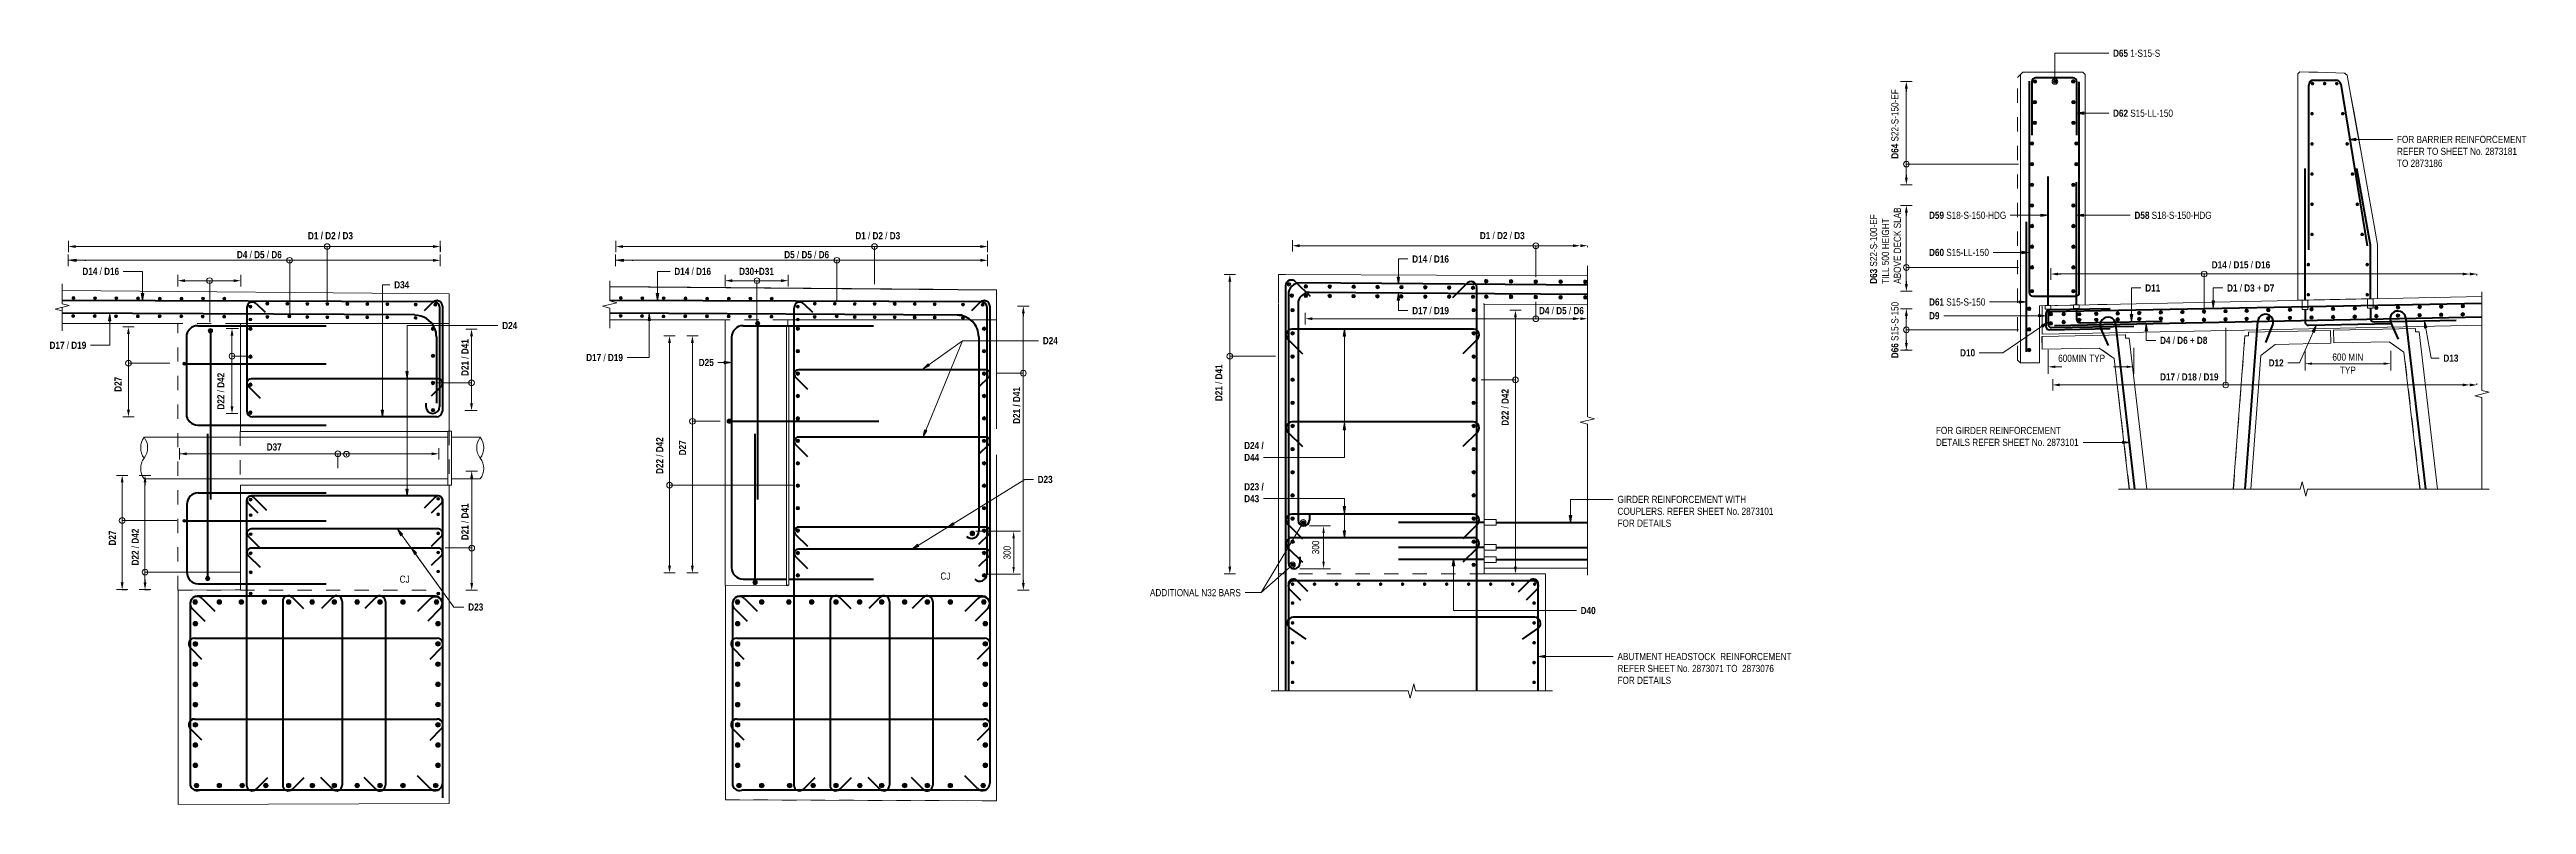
# Model space of a CAD drawing. Header units: metres. Extents: x -310.1 to -283, y 2.7 to 23.5.
# Drawn here: x -310.07 to -292.73, y 18.22 to 23.5 of the extents above; entities that cross this region are included whole.
import ezdxf

# ---------------------------------------------------------------- set-up
doc = ezdxf.new("R2010")
doc.units = ezdxf.units.M
doc.linetypes.add('JacobsDash', pattern=[0.0045, 0.003, -0.0015])
doc.layers.get('Defpoints').update_dxf_attribs({"color": 41})
for name, color, linetype, lineweight in [('A-ANNO-DIMS', 7, 'Continuous', 9), ('A-ANNO-NOTE', 7, 'Continuous', 9), ('A-DETL', 7, 'Continuous', 13), ('A-DETL-GENF', 7, 'Continuous', 9), ('A-FLOR', 7, 'Continuous', 50), ('A-FLOR-HDLN', 7, 'JacobsDash', 18), ('A-WALL', 7, 'Continuous', 50), ('A-WALL-HDLN', 7, 'JacobsDash', 18), ('G-ANNO-TEXT', 7, 'Continuous', 9), ('S-BEAM', 7, 'Continuous', 50), ('S-BEAM-HDLN', 7, 'JacobsDash', 18)]:
    doc.layers.add(name, color=color, linetype=linetype, lineweight=lineweight)
doc.styles.add('Arial Narrow', font='ARIALN.TTF', dxfattribs={"height": 0.05})
doc.styles.add('Arial Narrow_B', font='ARIALNB.TTF', dxfattribs={"height": 0.05})
doc.dimstyles.new('Dimension_Standard_O__mm_', dxfattribs={"dimscale": 0.3048, "dimtxt": 0.051172, "dimasz": 0.164042, "dimexe": 0.15748, "dimexo": 0.098425, "dimgap": 0.098425, "dimtad": 1, "dimdec": 0, "dimlfac": 1000, "dimzin": 0, "dimdsep": 46, "dimtxsty": 'Arial Narrow', "dimsah": 1, "dimcen": 0.09, "dimaunit": 1, "dimadec": 4, "dimazin": 0, "dimtfac": 1, "dimtdec": 4, "dimtix": 1, "dimtmove": 0, "dimatfit": 3, "dimfxl": 1, "dimtvp": 1, "dimtfill": 1, "dimtolj": 1, "dimtzin": 0, "dimlwd": 18, "dimlwe": 18, "dimarcsym": 2})
doc.dimstyles.new('Dimension_Standard_T__mm_', dxfattribs={"dimscale": 0.3048, "dimtxt": 0.051172, "dimasz": 0.164042, "dimexe": 0.15748, "dimexo": 0.098425, "dimgap": 0.065617, "dimtad": 1, "dimdec": 0, "dimlfac": 1000, "dimzin": 0, "dimdsep": 46, "dimtxsty": 'Arial Narrow', "dimsah": 1, "dimcen": 0.09, "dimaunit": 1, "dimadec": 4, "dimazin": 0, "dimtfac": 1, "dimtdec": 4, "dimtix": 1, "dimtmove": 0, "dimatfit": 3, "dimfxl": 1, "dimtvp": 1, "dimtolj": 1, "dimtzin": 0, "dimlwd": 18, "dimlwe": 18, "dimarcsym": 2})
doc.dimstyles.new('Dimension_Standard_T__mm__1', dxfattribs={"dimscale": 0.3048, "dimtxt": 0.051172, "dimasz": 0.164042, "dimexe": 0.15748, "dimexo": 0.098425, "dimgap": 0.065617, "dimtad": 1, "dimdec": 0, "dimlfac": 1000, "dimzin": 0, "dimdsep": 46, "dimtxsty": 'Arial Narrow', "dimsah": 1, "dimcen": 0.09, "dimaunit": 1, "dimadec": 4, "dimazin": 0, "dimtfac": 1, "dimtdec": 4, "dimtix": 1, "dimtmove": 2, "dimatfit": 3, "dimfxl": 1, "dimtvp": 1, "dimtolj": 1, "dimtzin": 0, "dimlwd": 18, "dimlwe": 18, "dimarcsym": 2})

msp = doc.modelspace()

# ---------------------------------------------------------------- texts
at = {"layer": 'G-ANNO-TEXT', "insert": (-297.3289, 21.8633), "char_height": 0.05, "attachment_point": 1, "rotation": 90, "style": 'Arial Narrow_B', "bg_fill": 3, "box_fill_scale": 1, "bg_fill_color": 256, "bg_fill_transparency": 0}
msp.add_mtext('D63', dxfattribs=at)
at = {"layer": 'G-ANNO-TEXT', "char_height": 0.05, "attachment_point": 1, "bg_fill": 3, "box_fill_scale": 1, "bg_fill_color": 256, "bg_fill_transparency": 0}
for s, insert, style in [('D17', (-306.3168, 21.3722), 'Arial Narrow_B'), ('FOR GIRDER REINFORCEMENT ', (-296.8672, 20.8618), 'Arial Narrow'), ('CJ', (-303.8369, 19.8422), 'Arial Narrow')]:
    msp.add_mtext(s, dxfattribs=dict(at, insert=insert, style=style))

# ---------------------------------------------------------------- blocks, each defined once
blk = doc.blocks.new('CS_DET_Pile-Column_BreakLine - Tubular BreakLine-6650181-DRG-2873134 SECTION 3')
at = {"layer": 'A-DETL-GENF', "lineweight": 18}
for centre, start, end in [((-306.962, 20.716), 142.9573, 217.0427), ((-307.155, 20.716), 322.9573, 37.0427), ((-307.155, 20.57), 322.9573, 37.0427)]:
    blk.add_arc(centre, 0.121, start, end, dxfattribs=at)
blk = doc.blocks.new('CS_DET_Pile-Column_BreakLine - Tubular BreakLine-6650333-DRG-2873134 SECTION 3')
at = {"layer": 'A-DETL-GENF', "lineweight": 18}
for centre, start, end in [((-309.315, 20.716), 142.9573, 217.0427), ((-309.315, 20.57), 142.9573, 217.0427), ((-309.509, 20.716), 322.9573, 37.0427)]:
    blk.add_arc(centre, 0.121, start, end, dxfattribs=at)
blk = doc.blocks.new('S_Det_Reinf_Bar Section_2D Grey - N32-6361679-DRG-2873134 SECTION 3')
at = {"layer": 'A-DETL-GENF', "true_color": 0x808080}
blk.add_hatch(color=8, dxfattribs=at).paths.add_polyline_path([(-309.055, 19.62), (-309.051, 19.62), (-309.047, 19.622), (-309.044, 19.625), (-309.041, 19.628), (-309.039, 19.632), (-309.039, 19.636), (-309.039, 19.64), (-309.041, 19.644), (-309.044, 19.647), (-309.047, 19.65), (-309.051, 19.651), (-309.055, 19.652), (-309.059, 19.651), (-309.063, 19.65), (-309.066, 19.647), (-309.069, 19.644), (-309.07, 19.64), (-309.071, 19.636), (-309.07, 19.632), (-309.069, 19.628), (-309.066, 19.625), (-309.063, 19.622), (-309.059, 19.62)])
at = {"layer": 'A-DETL-GENF', "color": 8, "lineweight": 18, "true_color": 0x808080}
for start, end in [(0, 180), (180, 0)]:
    blk.add_arc((-309.055, 19.636), 0.016, start, end, dxfattribs=at)
blk = doc.blocks.new('S_Det_Reinf_Bar Section_2D Grey - N32-6361576-DRG-2873134 SECTION 3')
at = {"layer": 'A-DETL-GENF', "true_color": 0x808080}
blk.add_hatch(color=8, dxfattribs=at).paths.add_polyline_path([(-309.053, 19.468), (-309.049, 19.469), (-309.045, 19.47), (-309.042, 19.473), (-309.04, 19.476), (-309.038, 19.48), (-309.037, 19.484), (-309.038, 19.488), (-309.04, 19.492), (-309.042, 19.496), (-309.045, 19.498), (-309.049, 19.5), (-309.053, 19.5), (-309.058, 19.5), (-309.061, 19.498), (-309.065, 19.496), (-309.067, 19.492), (-309.069, 19.488), (-309.069, 19.484), (-309.069, 19.48), (-309.067, 19.476), (-309.065, 19.473), (-309.061, 19.47), (-309.058, 19.469)])
at = {"layer": 'A-DETL-GENF', "color": 8, "lineweight": 18, "true_color": 0x808080}
for start, end in [(0, 180), (180, 0)]:
    blk.add_arc((-309.053, 19.484), 0.016, start, end, dxfattribs=at)
blk = doc.blocks.new('B_Det_Reinf_Bar Section_2D - Reo Dot_Scale 20_Cog End-6632169-DRG-2873134 SECTION 3')
at = {"layer": 'A-DETL-GENF'}
blk.add_hatch(color=256, dxfattribs=at).paths.add_polyline_path([(-308.852, 21.624), (-308.849, 21.625), (-308.847, 21.626), (-308.845, 21.627), (-308.843, 21.629), (-308.842, 21.632), (-308.842, 21.634), (-308.842, 21.637), (-308.843, 21.639), (-308.845, 21.641), (-308.847, 21.643), (-308.849, 21.644), (-308.852, 21.644), (-308.854, 21.644), (-308.857, 21.643), (-308.859, 21.642), (-308.86, 21.64), (-308.861, 21.637), (-308.862, 21.635), (-308.861, 21.632), (-308.86, 21.63), (-308.859, 21.628), (-308.857, 21.626), (-308.854, 21.625)])
for start, end in [(359.2541, 179.2541), (179.2541, 359.2541)]:
    blk.add_arc((-308.852, 21.634), 0.01, start, end, dxfattribs=at)
blk = doc.blocks.new('B_Det_Reinf_Bar Section_2D - Reo Dot_Scale 20_Cog End-V1-DRG-2873134 SECTION 3')
at = {"layer": 'A-DETL-GENF'}
blk.add_hatch(color=256, dxfattribs=at).paths.add_polyline_path([(-309.757, 21.753), (-309.754, 21.753), (-309.752, 21.754), (-309.75, 21.756), (-309.748, 21.758), (-309.747, 21.76), (-309.747, 21.763), (-309.747, 21.766), (-309.748, 21.768), (-309.749, 21.77), (-309.751, 21.772), (-309.754, 21.773), (-309.756, 21.773), (-309.759, 21.773), (-309.761, 21.772), (-309.763, 21.77), (-309.765, 21.768), (-309.766, 21.766), (-309.766, 21.763), (-309.766, 21.761), (-309.765, 21.758), (-309.764, 21.756), (-309.762, 21.755), (-309.759, 21.754)])
for start, end in [(359.2541, 179.2541), (179.2541, 359.2541)]:
    blk.add_arc((-309.756, 21.763), 0.01, start, end, dxfattribs=at)
blk = doc.blocks.new('B_Det_Reinf_Bar Section_2D - Reo Dot_Scale 20_Cog End-V2-DRG-2873134 SECTION 3')
at = {"layer": 'A-DETL-GENF'}
blk.add_hatch(color=256, dxfattribs=at).paths.add_polyline_path([(-309.907, 21.754), (-309.904, 21.754), (-309.902, 21.755), (-309.9, 21.757), (-309.898, 21.759), (-309.897, 21.761), (-309.896, 21.764), (-309.897, 21.766), (-309.898, 21.769), (-309.899, 21.771), (-309.901, 21.772), (-309.904, 21.773), (-309.906, 21.774), (-309.909, 21.773), (-309.911, 21.772), (-309.913, 21.771), (-309.915, 21.769), (-309.916, 21.766), (-309.916, 21.763), (-309.916, 21.761), (-309.915, 21.759), (-309.914, 21.757), (-309.912, 21.755), (-309.909, 21.754)])
for start, end in [(359.2541, 179.2541), (179.2541, 359.2541)]:
    blk.add_arc((-309.906, 21.764), 0.01, start, end, dxfattribs=at)
blk = doc.blocks.new('B_Det_Reinf_Bar Section_2D - Reo Dot_Scale 20_Cog End-V3-DRG-2873134 SECTION 3')
at = {"layer": 'A-DETL-GENF'}
blk.add_hatch(color=256, dxfattribs=at).paths.add_polyline_path([(-308.666, 19.685), (-308.664, 19.686), (-308.661, 19.687), (-308.659, 19.688), (-308.657, 19.69), (-308.656, 19.693), (-308.656, 19.696), (-308.656, 19.698), (-308.657, 19.7), (-308.659, 19.702), (-308.661, 19.704), (-308.664, 19.705), (-308.666, 19.705), (-308.669, 19.705), (-308.671, 19.704), (-308.673, 19.702), (-308.675, 19.7), (-308.676, 19.698), (-308.676, 19.695), (-308.676, 19.693), (-308.675, 19.69), (-308.673, 19.688), (-308.671, 19.687), (-308.669, 19.686)])
for start, end in [(0, 180), (180, 0)]:
    blk.add_arc((-308.666, 19.695), 0.01, start, end, dxfattribs=at)
blk = doc.blocks.new('B_Det_Reinf_Bar Section_2D - Reo Dot_Scale 20_Cog End-V4-DRG-2873134 SECTION 3')
at = {"layer": 'A-DETL-GENF'}
blk.add_hatch(color=256, dxfattribs=at).paths.add_polyline_path([(-308.666, 19.834), (-308.664, 19.834), (-308.661, 19.835), (-308.659, 19.837), (-308.657, 19.839), (-308.656, 19.841), (-308.656, 19.844), (-308.656, 19.847), (-308.657, 19.849), (-308.659, 19.851), (-308.661, 19.853), (-308.664, 19.854), (-308.666, 19.854), (-308.669, 19.854), (-308.671, 19.853), (-308.673, 19.851), (-308.675, 19.849), (-308.676, 19.847), (-308.676, 19.843), (-308.676, 19.841), (-308.675, 19.839), (-308.673, 19.837), (-308.671, 19.835), (-308.669, 19.834)])
for start, end in [(0, 180), (180, 0)]:
    blk.add_arc((-308.666, 19.844), 0.01, start, end, dxfattribs=at)
blk = doc.blocks.new('CS_DET_Rebar Tagging1 - Scale 20-6648845-DRG-2873134 SECTION 3')
at = {"layer": 'A-DETL-GENF', "lineweight": 13}
blk.add_line((-307.996, 20.67), (-307.996, 20.66), dxfattribs=at)
blk.add_circle((-307.996, 20.67), 0.02, dxfattribs=at)
blk = doc.blocks.new('T2D-REO-LL - T2D-REO-LL-7587599-DRG-2873134 SECTION 3')
at = {"layer": 'A-DETL-GENF', "lineweight": 50}
for p, q in [((-309.113, 20.319), (-309.113, 19.844)), ((-309.033, 20.399), (-308.138, 20.399)), ((-309.033, 19.764), (-308.138, 19.764))]:
    blk.add_line(p, q, dxfattribs=at)
for centre, start, end in [((-309.033, 20.319), 90, 180), ((-309.033, 19.844), 180, 270)]:
    blk.add_arc(centre, 0.08, start, end, dxfattribs=at)
blk = doc.blocks.new('T2D-REO-LL - T2D-REO-LL-7586792-DRG-2873134 SECTION 3')
at = {"layer": 'A-DETL-GENF', "lineweight": 50}
for p, q in [((-309.036, 21.57), (-308.138, 21.57)), ((-309.116, 21.49), (-309.116, 20.954)), ((-309.036, 20.874), (-308.138, 20.874))]:
    blk.add_line(p, q, dxfattribs=at)
for centre, start, end in [((-309.036, 21.49), 90, 180), ((-309.036, 20.954), 180, 270)]:
    blk.add_arc(centre, 0.08, start, end, dxfattribs=at)
blk = doc.blocks.new('CS_DET_BreakLine_ViewScale - Std Break-6679940-DRG-2873134 SECTION 3')
at = {"layer": 'A-DETL-GENF'}
for p, q in [((-309.986, 21.724), (-309.986, 21.864)), ((-310.036, 21.686), (-309.936, 21.711)), ((-309.986, 21.674), (-310.036, 21.686)), ((-309.936, 21.711), (-309.986, 21.724)), ((-309.986, 21.534), (-309.986, 21.674))]:
    blk.add_line(p, q, dxfattribs=at)
blk = doc.blocks.new('T2DExtentArrowReinf_v1 - Extent-8723567-DRG-2873134 SECTION 3')
at = {"layer": 'A-DETL-GENF'}
for p, q in [((-309.941, 22.134), (-309.941, 22.114)), ((-309.891, 22.124), (-307.388, 22.124)), ((-308.131, 22.124), (-308.131, 21.745)), ((-307.338, 22.09), (-307.338, 22.124))]:
    blk.add_line(p, q, dxfattribs=at)
blk = doc.blocks.new('T2DExtentArrowReinf_v1 - Extent-8723515-DRG-2873134 SECTION 3')
at = {"layer": 'A-DETL-GENF'}
for p, q in [((-309.944, 22.038), (-309.944, 22.018)), ((-309.894, 22.028), (-307.389, 22.028)), ((-308.393, 22.028), (-308.393, 21.652)), ((-307.339, 21.994), (-307.339, 22.028))]:
    blk.add_line(p, q, dxfattribs=at)
blk = doc.blocks.new('Repeating Detail - Reo Dot_Scale 25_Section-1695670-DRG-2873134 SECTION 3')
at = {"layer": 'A-DETL-GENF'}
for points in [[(-308.668, 21.536), (-308.665, 21.537), (-308.662, 21.538), (-308.659, 21.54), (-308.657, 21.543), (-308.656, 21.546), (-308.655, 21.549), (-308.656, 21.552), (-308.657, 21.555), (-308.659, 21.558), (-308.662, 21.56), (-308.665, 21.561), (-308.668, 21.561), (-308.671, 21.561), (-308.674, 21.56), (-308.677, 21.558), (-308.679, 21.555), (-308.68, 21.552), (-308.68, 21.549), (-308.68, 21.546), (-308.679, 21.543), (-308.677, 21.54), (-308.674, 21.538), (-308.671, 21.537)], [(-308.668, 21.341), (-308.665, 21.341), (-308.662, 21.342), (-308.659, 21.344), (-308.657, 21.347), (-308.656, 21.35), (-308.655, 21.353), (-308.656, 21.356), (-308.657, 21.359), (-308.659, 21.362), (-308.662, 21.364), (-308.665, 21.365), (-308.668, 21.366), (-308.671, 21.365), (-308.674, 21.364), (-308.677, 21.362), (-308.679, 21.359), (-308.68, 21.356), (-308.68, 21.353), (-308.68, 21.35), (-308.679, 21.347), (-308.677, 21.344), (-308.674, 21.342), (-308.671, 21.341)], [(-308.668, 21.145), (-308.665, 21.145), (-308.662, 21.147), (-308.659, 21.149), (-308.657, 21.151), (-308.656, 21.154), (-308.655, 21.157), (-308.656, 21.161), (-308.657, 21.164), (-308.659, 21.166), (-308.662, 21.168), (-308.665, 21.169), (-308.668, 21.17), (-308.671, 21.169), (-308.674, 21.168), (-308.677, 21.166), (-308.679, 21.164), (-308.68, 21.161), (-308.68, 21.157), (-308.68, 21.154), (-308.679, 21.151), (-308.677, 21.149), (-308.674, 21.147), (-308.671, 21.145)], [(-308.668, 20.949), (-308.665, 20.95), (-308.661, 20.951), (-308.659, 20.953), (-308.657, 20.955), (-308.656, 20.958), (-308.655, 20.962), (-308.656, 20.965), (-308.657, 20.968), (-308.659, 20.971), (-308.662, 20.973), (-308.665, 20.974), (-308.668, 20.974), (-308.671, 20.974), (-308.674, 20.973), (-308.677, 20.971), (-308.679, 20.968), (-308.68, 20.965), (-308.68, 20.962), (-308.68, 20.958), (-308.679, 20.955), (-308.677, 20.953), (-308.674, 20.951), (-308.671, 20.95)]]:
    blk.add_hatch(color=256, dxfattribs=at).paths.add_polyline_path(points)
for centre, start, end in [((-308.668, 21.549), 0, 180), ((-308.668, 21.549), 180, 0), ((-308.668, 21.353), 0, 180), ((-308.668, 21.353), 180, 0), ((-308.668, 21.157), 0, 180), ((-308.668, 21.157), 180, 0), ((-308.668, 20.962), 0, 180), ((-308.668, 20.962), 180, 0)]:
    blk.add_arc(centre, 0.0125, start, end, dxfattribs=at)
blk = doc.blocks.new('Repeating Detail - Reo Dot_Scale 25_Section-V5-DRG-2873134 SECTION 3')
at = {"layer": 'A-DETL-GENF'}
for points in [[(-307.39, 21.536), (-307.387, 21.537), (-307.383, 21.538), (-307.381, 21.54), (-307.379, 21.543), (-307.378, 21.546), (-307.377, 21.549), (-307.378, 21.552), (-307.379, 21.555), (-307.381, 21.558), (-307.383, 21.56), (-307.387, 21.561), (-307.39, 21.561), (-307.393, 21.561), (-307.396, 21.56), (-307.399, 21.558), (-307.401, 21.555), (-307.402, 21.552), (-307.402, 21.549), (-307.402, 21.546), (-307.401, 21.543), (-307.399, 21.54), (-307.396, 21.538), (-307.393, 21.537)], [(-307.39, 21.346), (-307.387, 21.347), (-307.383, 21.348), (-307.381, 21.35), (-307.379, 21.353), (-307.378, 21.356), (-307.377, 21.359), (-307.378, 21.362), (-307.379, 21.365), (-307.381, 21.368), (-307.383, 21.37), (-307.387, 21.371), (-307.39, 21.371), (-307.393, 21.371), (-307.396, 21.37), (-307.399, 21.368), (-307.401, 21.365), (-307.402, 21.362), (-307.402, 21.359), (-307.402, 21.356), (-307.401, 21.353), (-307.399, 21.35), (-307.396, 21.348), (-307.393, 21.347)], [(-307.39, 21.156), (-307.387, 21.157), (-307.383, 21.158), (-307.381, 21.16), (-307.379, 21.162), (-307.378, 21.165), (-307.377, 21.169), (-307.378, 21.173), (-307.379, 21.175), (-307.381, 21.178), (-307.383, 21.18), (-307.387, 21.181), (-307.39, 21.181), (-307.393, 21.181), (-307.396, 21.18), (-307.399, 21.178), (-307.401, 21.175), (-307.402, 21.172), (-307.402, 21.169), (-307.402, 21.165), (-307.401, 21.162), (-307.399, 21.16), (-307.396, 21.158), (-307.393, 21.157)], [(-307.39, 20.966), (-307.387, 20.967), (-307.383, 20.968), (-307.381, 20.97), (-307.379, 20.972), (-307.378, 20.975), (-307.377, 20.979), (-307.378, 20.982), (-307.379, 20.985), (-307.381, 20.988), (-307.383, 20.989), (-307.387, 20.991), (-307.39, 20.991), (-307.393, 20.991), (-307.396, 20.989), (-307.399, 20.987), (-307.401, 20.985), (-307.402, 20.982), (-307.402, 20.979), (-307.402, 20.975), (-307.401, 20.972), (-307.398, 20.969), (-307.396, 20.968), (-307.393, 20.967)]]:
    blk.add_hatch(color=256, dxfattribs=at).paths.add_polyline_path(points)
for centre, start, end in [((-307.39, 21.549), 0, 180), ((-307.39, 21.549), 180, 0), ((-307.39, 21.359), 0, 180), ((-307.39, 21.359), 180, 0), ((-307.39, 21.169), 0, 180), ((-307.39, 21.169), 180, 0), ((-307.39, 20.979), 0, 180), ((-307.39, 20.979), 180, 0)]:
    blk.add_arc(centre, 0.0125, start, end, dxfattribs=at)
blk = doc.blocks.new('T2DExtentArrowReinf_v1 - Extent-6679932-DRG-2873134 SECTION 3')
at = {"layer": 'A-DETL-GENF'}
for p, q in [((-307.154, 21.546), (-307.12, 21.546)), ((-307.12, 21.026), (-307.12, 21.496)), ((-307.12, 21.171), (-307.355, 21.171)), ((-307.11, 20.976), (-307.166, 20.976))]:
    blk.add_line(p, q, dxfattribs=at)
blk = doc.blocks.new('T2DExtentArrowReinf_v1 - Extent-6679952-DRG-2873134 SECTION 3')
at = {"layer": 'A-DETL-GENF'}
for p, q in [((-308.807, 21.551), (-308.751, 21.551)), ((-308.797, 21.501), (-308.797, 21.006)), ((-308.797, 21.357), (-308.69, 21.357)), ((-308.763, 20.956), (-308.797, 20.956))]:
    blk.add_line(p, q, dxfattribs=at)
blk = doc.blocks.new('T2DExtentArrowReinf_v1 - Extent-7587070-DRG-2873134 SECTION 3')
at = {"layer": 'A-DETL-GENF'}
for p, q in [((-309.163, 20.683), (-309.163, 20.663)), ((-309.113, 20.673), (-307.398, 20.673)), ((-308.056, 20.673), (-308.056, 20.573)), ((-307.348, 20.639), (-307.348, 20.673))]:
    blk.add_line(p, q, dxfattribs=at)
blk = doc.blocks.new('T2DExtentArrowReinf_v1 - Extent-7586389-DRG-2873134 SECTION 3')
at = {"layer": 'A-DETL-GENF'}
for p, q in [((-307.108, 20.552), (-307.128, 20.552)), ((-307.118, 20.502), (-307.118, 19.769)), ((-307.118, 20.014), (-307.305, 20.014)), ((-307.152, 19.719), (-307.118, 19.719))]:
    blk.add_line(p, q, dxfattribs=at)
blk = doc.blocks.new('T2DExtentArrowReinf_v1 - Extent-6679939-DRG-2873134 SECTION 3')
at = {"layer": 'A-DETL-GENF'}
for p, q in [((-309.416, 20.522), (-309.396, 20.522)), ((-309.406, 20.472), (-309.406, 19.772)), ((-309.406, 19.845), (-308.734, 19.845)), ((-309.372, 19.722), (-309.406, 19.722))]:
    blk.add_line(p, q, dxfattribs=at)
blk = doc.blocks.new('T2D-REO-LIG-LONG - Scale 50-6679961-DRG-2873134 SECTION 3')
at = {"layer": 'A-DETL-GENF'}
blk.add_hatch(color=256, dxfattribs=at).paths.add_polyline_path([(-308.948, 21.52), (-308.945, 21.521), (-308.941, 21.522), (-308.938, 21.525), (-308.935, 21.528), (-308.934, 21.531), (-308.933, 21.535), (-308.934, 21.539), (-308.935, 21.543), (-308.938, 21.546), (-308.941, 21.548), (-308.945, 21.55), (-308.948, 21.55), (-308.952, 21.55), (-308.956, 21.548), (-308.959, 21.546), (-308.961, 21.543), (-308.963, 21.539), (-308.963, 21.535), (-308.963, 21.531), (-308.961, 21.528), (-308.959, 21.525), (-308.956, 21.522), (-308.952, 21.521)])
at = {"layer": 'A-DETL-GENF', "lineweight": 50}
blk.add_line((-308.948, 21.52), (-308.948, 20.354), dxfattribs=at)
at = {"layer": 'A-DETL-GENF', "lineweight": 18}
for start, end in [(90, 270), (270, 90)]:
    blk.add_arc((-308.948, 21.535), 0.015, start, end, dxfattribs=at)
blk = doc.blocks.new('T2D-REO-LIG-LONG - Scale 50-6679960-DRG-2873134 SECTION 3')
at = {"layer": 'A-DETL-GENF'}
blk.add_hatch(color=256, dxfattribs=at).paths.add_polyline_path([(-308.967, 19.785), (-308.963, 19.786), (-308.959, 19.787), (-308.956, 19.79), (-308.954, 19.793), (-308.952, 19.797), (-308.952, 19.8), (-308.952, 19.804), (-308.954, 19.808), (-308.956, 19.811), (-308.959, 19.813), (-308.963, 19.815), (-308.967, 19.815), (-308.971, 19.815), (-308.974, 19.813), (-308.977, 19.811), (-308.98, 19.808), (-308.981, 19.804), (-308.982, 19.8), (-308.981, 19.797), (-308.98, 19.793), (-308.977, 19.79), (-308.974, 19.787), (-308.971, 19.786)])
at = {"layer": 'A-DETL-GENF', "lineweight": 50}
blk.add_line((-308.967, 19.815), (-308.967, 20.814), dxfattribs=at)
at = {"layer": 'A-DETL-GENF', "lineweight": 18}
for start, end in [(90, 270), (270, 90)]:
    blk.add_arc((-308.967, 19.8), 0.015, start, end, dxfattribs=at)
blk = doc.blocks.new('T2DExtentArrowReinf_v1 - Extent-6679963-DRG-2873134 SECTION 3')
at = {"layer": 'A-DETL-GENF'}
for p, q in [((-309.176, 21.895), (-309.176, 21.875)), ((-309.126, 21.885), (-308.786, 21.885)), ((-308.953, 21.885), (-308.953, 21.594)), ((-308.736, 21.851), (-308.736, 21.885))]:
    blk.add_line(p, q, dxfattribs=at)
blk = doc.blocks.new('T2DExtentArrowReinf_v1 - Extent-7585942-DRG-2873134 SECTION 3')
at = {"layer": 'A-DETL-GENF'}
for p, q in [((-309.488, 21.561), (-309.522, 21.561)), ((-309.522, 20.982), (-309.522, 21.511)), ((-309.522, 21.307), (-309.231, 21.307)), ((-309.532, 20.932), (-309.512, 20.932))]:
    blk.add_line(p, q, dxfattribs=at)
blk = doc.blocks.new('CS_DET_Rebar Combined - Multiple Bar-7585858-DRG-2873134 SECTION 3')
at = {"layer": 'A-DETL-GENF'}
blk.add_hatch(color=256, dxfattribs=at).paths.add_polyline_path([(-309.131, 21.294), (-309.128, 21.295), (-309.126, 21.296), (-309.124, 21.297), (-309.122, 21.299), (-309.121, 21.302), (-309.121, 21.304), (-309.121, 21.307), (-309.122, 21.309), (-309.124, 21.312), (-309.126, 21.313), (-309.128, 21.314), (-309.131, 21.314), (-309.134, 21.314), (-309.136, 21.313), (-309.138, 21.312), (-309.14, 21.309), (-309.141, 21.307), (-309.141, 21.304), (-309.141, 21.302), (-309.14, 21.299), (-309.138, 21.297), (-309.136, 21.296), (-309.134, 21.295)])
at = {"layer": 'A-DETL-GENF', "lineweight": 50}
blk.add_line((-309.121, 21.304), (-308.138, 21.304), dxfattribs=at)
at = {"layer": 'A-DETL-GENF'}
for start, end in [(0, 180), (180, 0)]:
    blk.add_arc((-309.131, 21.304), 0.01, start, end, dxfattribs=at)
blk = doc.blocks.new('T2DExtentArrowReinf_v1 - Extent-7587759-DRG-2873134 SECTION 3')
at = {"layer": 'A-DETL-GENF'}
for p, q in [((-309.576, 20.522), (-309.556, 20.522)), ((-309.566, 20.472), (-309.566, 19.772)), ((-309.566, 20.206), (-309.184, 20.206)), ((-309.532, 19.722), (-309.566, 19.722))]:
    blk.add_line(p, q, dxfattribs=at)
blk = doc.blocks.new('S_Det_Reinf_Bar Section_2D Grey - N32-6361679-DRG-2873134 SECTION 4')
at = {"layer": 'A-DETL-GENF', "true_color": 0x808080}
blk.add_hatch(color=8, dxfattribs=at).paths.add_polyline_path([(-308.408, 19.62), (-308.404, 19.62), (-308.4, 19.622), (-308.397, 19.625), (-308.394, 19.628), (-308.393, 19.632), (-308.392, 19.636), (-308.393, 19.64), (-308.394, 19.644), (-308.397, 19.647), (-308.4, 19.65), (-308.404, 19.651), (-308.408, 19.652), (-308.412, 19.651), (-308.416, 19.65), (-308.419, 19.647), (-308.422, 19.644), (-308.424, 19.64), (-308.424, 19.636), (-308.424, 19.632), (-308.422, 19.628), (-308.419, 19.625), (-308.416, 19.622), (-308.412, 19.62)])
at = {"layer": 'A-DETL-GENF', "color": 8, "lineweight": 18, "true_color": 0x808080}
for start, end in [(0, 180), (180, 0)]:
    blk.add_arc((-308.408, 19.636), 0.016, start, end, dxfattribs=at)
blk = doc.blocks.new('B_Det_Reinf_Bar Section_2D - Reo Dot_Scale 20_Cog End-6632169-DRG-2873134 SECTION 4')
at = {"layer": 'A-DETL-GENF'}
blk.add_hatch(color=256, dxfattribs=at).paths.add_polyline_path([(-308.529, 21.624), (-308.527, 21.625), (-308.524, 21.626), (-308.522, 21.627), (-308.52, 21.629), (-308.519, 21.632), (-308.519, 21.634), (-308.519, 21.637), (-308.52, 21.639), (-308.522, 21.641), (-308.524, 21.643), (-308.526, 21.644), (-308.529, 21.644), (-308.531, 21.644), (-308.534, 21.643), (-308.536, 21.642), (-308.538, 21.64), (-308.539, 21.637), (-308.539, 21.635), (-308.539, 21.632), (-308.538, 21.63), (-308.536, 21.628), (-308.534, 21.626), (-308.532, 21.625)])
for start, end in [(359.2541, 179.2541), (179.2541, 359.2541)]:
    blk.add_arc((-308.529, 21.634), 0.01, start, end, dxfattribs=at)
blk = doc.blocks.new('B_Det_Reinf_Bar Section_2D - Reo Dot_Scale 20_Cog End-V6-DRG-2873134 SECTION 4')
at = {"layer": 'A-DETL-GENF'}
blk.add_hatch(color=256, dxfattribs=at).paths.add_polyline_path([(-309.284, 21.753), (-309.281, 21.753), (-309.279, 21.754), (-309.277, 21.755), (-309.275, 21.757), (-309.274, 21.76), (-309.274, 21.763), (-309.274, 21.765), (-309.275, 21.767), (-309.277, 21.77), (-309.279, 21.771), (-309.281, 21.772), (-309.284, 21.773), (-309.286, 21.772), (-309.289, 21.771), (-309.291, 21.77), (-309.292, 21.768), (-309.293, 21.765), (-309.294, 21.763), (-309.293, 21.76), (-309.292, 21.758), (-309.291, 21.756), (-309.289, 21.754), (-309.286, 21.753)])
for start, end in [(359.2541, 179.2541), (179.2541, 359.2541)]:
    blk.add_arc((-309.284, 21.763), 0.01, start, end, dxfattribs=at)
blk = doc.blocks.new('B_Det_Reinf_Bar Section_2D - Reo Dot_Scale 20_Cog End-V7-DRG-2873134 SECTION 4')
at = {"layer": 'A-DETL-GENF'}
blk.add_hatch(color=256, dxfattribs=at).paths.add_polyline_path([(-309.434, 21.753), (-309.431, 21.753), (-309.429, 21.754), (-309.427, 21.756), (-309.425, 21.758), (-309.424, 21.76), (-309.424, 21.763), (-309.424, 21.766), (-309.425, 21.768), (-309.427, 21.77), (-309.429, 21.772), (-309.431, 21.773), (-309.434, 21.773), (-309.436, 21.773), (-309.439, 21.772), (-309.441, 21.77), (-309.442, 21.768), (-309.443, 21.766), (-309.444, 21.763), (-309.443, 21.761), (-309.442, 21.758), (-309.441, 21.756), (-309.439, 21.755), (-309.436, 21.754)])
for start, end in [(359.2541, 179.2541), (179.2541, 359.2541)]:
    blk.add_arc((-309.434, 21.763), 0.01, start, end, dxfattribs=at)
blk = doc.blocks.new('B_Det_Reinf_Bar Section_2D - Reo Dot_Scale 20_Cog End-V8-DRG-2873134 SECTION 4')
at = {"layer": 'A-DETL-GENF'}
blk.add_hatch(color=256, dxfattribs=at).paths.add_polyline_path([(-309.584, 21.754), (-309.581, 21.754), (-309.579, 21.755), (-309.577, 21.757), (-309.575, 21.759), (-309.574, 21.761), (-309.574, 21.764), (-309.574, 21.766), (-309.575, 21.769), (-309.577, 21.771), (-309.579, 21.772), (-309.581, 21.773), (-309.584, 21.774), (-309.586, 21.773), (-309.589, 21.772), (-309.591, 21.771), (-309.592, 21.769), (-309.593, 21.766), (-309.594, 21.763), (-309.593, 21.761), (-309.592, 21.759), (-309.591, 21.757), (-309.589, 21.755), (-309.586, 21.754)])
for start, end in [(359.2541, 179.2541), (179.2541, 359.2541)]:
    blk.add_arc((-309.584, 21.764), 0.01, start, end, dxfattribs=at)
blk = doc.blocks.new('T2D-REO-LL - T2D-REO-LL-6680169-DRG-2873134 SECTION 4')
at = {"layer": 'A-DETL-GENF', "lineweight": 50}
for p, q in [((-308.728, 21.57), (-307.816, 21.57)), ((-308.808, 21.49), (-308.808, 19.876)), ((-308.728, 19.796), (-308.423, 19.796)), ((-308.408, 19.796), (-307.816, 19.796))]:
    blk.add_line(p, q, dxfattribs=at)
for centre, start, end in [((-308.728, 21.49), 90, 180), ((-308.728, 19.876), 180, 270)]:
    blk.add_arc(centre, 0.08, start, end, dxfattribs=at)
blk = doc.blocks.new('S_Det_Reinf_Bar Section_2D Grey - N32-6361576-DRG-2873134 SECTION 4')
at = {"layer": 'A-DETL-GENF', "true_color": 0x808080}
blk.add_hatch(color=8, dxfattribs=at).paths.add_polyline_path([(-308.766, 19.468), (-308.762, 19.469), (-308.758, 19.47), (-308.754, 19.473), (-308.752, 19.476), (-308.75, 19.48), (-308.75, 19.484), (-308.75, 19.488), (-308.752, 19.492), (-308.754, 19.495), (-308.758, 19.498), (-308.762, 19.5), (-308.766, 19.5), (-308.77, 19.5), (-308.774, 19.498), (-308.777, 19.495), (-308.78, 19.492), (-308.781, 19.488), (-308.782, 19.484), (-308.781, 19.48), (-308.78, 19.476), (-308.777, 19.473), (-308.774, 19.47), (-308.77, 19.469)])
at = {"layer": 'A-DETL-GENF', "color": 8, "lineweight": 18, "true_color": 0x808080}
for start, end in [(0, 180), (180, 0)]:
    blk.add_arc((-308.766, 19.484), 0.016, start, end, dxfattribs=at)
blk = doc.blocks.new('T2DExtentArrowReinf_v1 - Extent-6679926-DRG-2873134 SECTION 4')
at = {"layer": 'A-DETL-GENF'}
for p, q in [((-309.618, 22.134), (-309.618, 22.114)), ((-309.568, 22.124), (-307.066, 22.124)), ((-307.808, 22.124), (-307.808, 21.861)), ((-307.016, 22.09), (-307.016, 22.124))]:
    blk.add_line(p, q, dxfattribs=at)
blk = doc.blocks.new('T2DExtentArrowReinf_v1 - Extent-6679928-DRG-2873134 SECTION 4')
at = {"layer": 'A-DETL-GENF'}
for p, q in [((-309.621, 22.038), (-309.621, 22.018)), ((-309.571, 22.028), (-307.066, 22.028)), ((-308.071, 22.028), (-308.071, 21.737)), ((-307.016, 21.994), (-307.016, 22.028))]:
    blk.add_line(p, q, dxfattribs=at)
blk = doc.blocks.new('Repeating Detail - Reo Dot_Scale 25_Section-1695670-DRG-2873134 SECTION 4')
at = {"layer": 'A-DETL-GENF'}
for points in [[(-308.345, 21.536), (-308.342, 21.537), (-308.339, 21.538), (-308.336, 21.54), (-308.334, 21.543), (-308.333, 21.546), (-308.333, 21.549), (-308.333, 21.552), (-308.334, 21.555), (-308.336, 21.558), (-308.339, 21.56), (-308.342, 21.561), (-308.345, 21.561), (-308.348, 21.561), (-308.351, 21.56), (-308.354, 21.558), (-308.356, 21.555), (-308.357, 21.552), (-308.358, 21.549), (-308.357, 21.546), (-308.356, 21.543), (-308.354, 21.54), (-308.351, 21.538), (-308.348, 21.537)], [(-308.345, 21.379), (-308.342, 21.38), (-308.339, 21.381), (-308.336, 21.383), (-308.334, 21.386), (-308.333, 21.389), (-308.333, 21.392), (-308.333, 21.395), (-308.334, 21.398), (-308.336, 21.401), (-308.339, 21.403), (-308.342, 21.404), (-308.345, 21.404), (-308.348, 21.404), (-308.351, 21.403), (-308.354, 21.401), (-308.356, 21.398), (-308.357, 21.395), (-308.358, 21.392), (-308.357, 21.389), (-308.356, 21.386), (-308.354, 21.383), (-308.351, 21.381), (-308.348, 21.38)], [(-308.345, 21.222), (-308.342, 21.223), (-308.339, 21.224), (-308.336, 21.226), (-308.334, 21.229), (-308.333, 21.232), (-308.333, 21.235), (-308.333, 21.238), (-308.334, 21.241), (-308.336, 21.244), (-308.339, 21.246), (-308.342, 21.247), (-308.345, 21.247), (-308.348, 21.247), (-308.351, 21.246), (-308.354, 21.244), (-308.356, 21.241), (-308.357, 21.238), (-308.358, 21.235), (-308.357, 21.232), (-308.356, 21.229), (-308.354, 21.226), (-308.351, 21.224), (-308.348, 21.223)], [(-308.345, 21.065), (-308.342, 21.066), (-308.339, 21.067), (-308.336, 21.069), (-308.334, 21.072), (-308.333, 21.075), (-308.333, 21.078), (-308.333, 21.081), (-308.334, 21.084), (-308.336, 21.087), (-308.339, 21.089), (-308.342, 21.09), (-308.345, 21.09), (-308.348, 21.09), (-308.351, 21.089), (-308.354, 21.087), (-308.356, 21.084), (-308.357, 21.081), (-308.358, 21.078), (-308.357, 21.075), (-308.356, 21.072), (-308.354, 21.069), (-308.351, 21.067), (-308.348, 21.066)], [(-308.345, 20.908), (-308.342, 20.909), (-308.339, 20.91), (-308.336, 20.912), (-308.334, 20.915), (-308.333, 20.918), (-308.333, 20.921), (-308.333, 20.924), (-308.334, 20.927), (-308.336, 20.93), (-308.339, 20.932), (-308.342, 20.933), (-308.345, 20.933), (-308.348, 20.933), (-308.351, 20.932), (-308.354, 20.93), (-308.356, 20.927), (-308.357, 20.924), (-308.358, 20.921), (-308.357, 20.918), (-308.356, 20.915), (-308.354, 20.912), (-308.351, 20.91), (-308.348, 20.909)], [(-308.345, 20.751), (-308.342, 20.752), (-308.339, 20.753), (-308.336, 20.755), (-308.334, 20.758), (-308.333, 20.761), (-308.333, 20.764), (-308.333, 20.767), (-308.334, 20.77), (-308.336, 20.773), (-308.339, 20.775), (-308.342, 20.776), (-308.345, 20.776), (-308.348, 20.776), (-308.351, 20.775), (-308.354, 20.773), (-308.356, 20.77), (-308.357, 20.767), (-308.358, 20.764), (-308.357, 20.761), (-308.356, 20.758), (-308.354, 20.755), (-308.351, 20.753), (-308.348, 20.752)], [(-308.345, 20.594), (-308.342, 20.595), (-308.339, 20.596), (-308.336, 20.598), (-308.334, 20.601), (-308.333, 20.604), (-308.333, 20.607), (-308.333, 20.61), (-308.334, 20.613), (-308.336, 20.616), (-308.339, 20.618), (-308.342, 20.619), (-308.345, 20.619), (-308.348, 20.619), (-308.351, 20.618), (-308.354, 20.616), (-308.356, 20.613), (-308.357, 20.61), (-308.358, 20.607), (-308.357, 20.604), (-308.356, 20.601), (-308.354, 20.598), (-308.351, 20.596), (-308.348, 20.595)], [(-308.345, 20.437), (-308.342, 20.438), (-308.339, 20.439), (-308.336, 20.441), (-308.334, 20.444), (-308.333, 20.447), (-308.333, 20.45), (-308.333, 20.453), (-308.334, 20.456), (-308.336, 20.459), (-308.339, 20.461), (-308.342, 20.462), (-308.345, 20.462), (-308.348, 20.462), (-308.351, 20.461), (-308.354, 20.459), (-308.356, 20.456), (-308.357, 20.453), (-308.358, 20.45), (-308.357, 20.447), (-308.356, 20.444), (-308.354, 20.441), (-308.351, 20.439), (-308.348, 20.438)], [(-308.345, 20.28), (-308.342, 20.281), (-308.339, 20.282), (-308.336, 20.284), (-308.334, 20.287), (-308.333, 20.29), (-308.333, 20.293), (-308.333, 20.296), (-308.334, 20.299), (-308.336, 20.302), (-308.339, 20.304), (-308.342, 20.305), (-308.345, 20.305), (-308.348, 20.305), (-308.351, 20.304), (-308.354, 20.302), (-308.356, 20.299), (-308.357, 20.296), (-308.358, 20.293), (-308.357, 20.29), (-308.356, 20.286), (-308.354, 20.284), (-308.351, 20.282), (-308.348, 20.281)], [(-308.345, 20.123), (-308.342, 20.124), (-308.339, 20.125), (-308.336, 20.127), (-308.334, 20.129), (-308.333, 20.133), (-308.333, 20.136), (-308.333, 20.139), (-308.334, 20.142), (-308.336, 20.145), (-308.339, 20.147), (-308.342, 20.148), (-308.345, 20.148), (-308.348, 20.148), (-308.351, 20.147), (-308.354, 20.145), (-308.356, 20.142), (-308.357, 20.139), (-308.358, 20.136), (-308.357, 20.133), (-308.356, 20.129), (-308.354, 20.127), (-308.351, 20.125), (-308.348, 20.124)], [(-308.345, 19.966), (-308.342, 19.967), (-308.339, 19.968), (-308.336, 19.97), (-308.334, 19.972), (-308.333, 19.976), (-308.333, 19.979), (-308.333, 19.982), (-308.334, 19.985), (-308.336, 19.988), (-308.339, 19.99), (-308.342, 19.991), (-308.345, 19.991), (-308.348, 19.991), (-308.351, 19.99), (-308.354, 19.988), (-308.356, 19.985), (-308.357, 19.982), (-308.358, 19.979), (-308.357, 19.976), (-308.356, 19.972), (-308.354, 19.97), (-308.351, 19.968), (-308.348, 19.967)], [(-308.345, 19.809), (-308.342, 19.81), (-308.339, 19.811), (-308.336, 19.813), (-308.334, 19.815), (-308.333, 19.818), (-308.333, 19.822), (-308.333, 19.825), (-308.334, 19.828), (-308.336, 19.831), (-308.339, 19.833), (-308.342, 19.834), (-308.345, 19.834), (-308.348, 19.834), (-308.351, 19.833), (-308.354, 19.831), (-308.356, 19.828), (-308.357, 19.825), (-308.358, 19.822), (-308.357, 19.818), (-308.356, 19.815), (-308.354, 19.813), (-308.351, 19.811), (-308.348, 19.81)]]:
    blk.add_hatch(color=256, dxfattribs=at).paths.add_polyline_path(points)
for centre, start, end in [((-308.345, 21.549), 0, 180), ((-308.345, 21.549), 180, 0), ((-308.345, 21.392), 0, 180), ((-308.345, 21.392), 180, 0), ((-308.345, 21.235), 0, 180), ((-308.345, 21.235), 180, 0), ((-308.345, 21.078), 0, 180), ((-308.345, 21.078), 180, 0), ((-308.345, 20.921), 0, 180), ((-308.345, 20.921), 180, 0), ((-308.345, 20.764), 0, 180), ((-308.345, 20.764), 180, 0), ((-308.345, 20.607), 0, 180), ((-308.345, 20.607), 180, 0), ((-308.345, 20.45), 0, 180), ((-308.345, 20.45), 180, 0), ((-308.345, 20.293), 0, 180), ((-308.345, 20.293), 180, 0), ((-308.345, 20.136), 0, 180), ((-308.345, 20.136), 180, 0), ((-308.345, 19.979), 0, 180), ((-308.345, 19.979), 180, 0), ((-308.345, 19.822), 0, 180), ((-308.345, 19.822), 180, 0)]:
    blk.add_arc(centre, 0.0125, start, end, dxfattribs=at)
blk = doc.blocks.new('T2DExtentArrowReinf_v1 - Extent-6680173-DRG-2873134 SECTION 4')
at = {"layer": 'A-DETL-GENF'}
for p, q in [((-306.756, 21.707), (-306.776, 21.707)), ((-306.766, 21.657), (-306.766, 19.769)), ((-306.766, 21.237), (-306.952, 21.237)), ((-306.8, 19.719), (-306.766, 19.719))]:
    blk.add_line(p, q, dxfattribs=at)
blk = doc.blocks.new('T2DExtentArrowReinf_v1 - Extent-6680200-DRG-2873134 SECTION 4')
at = {"layer": 'A-DETL-GENF'}
for p, q in [((-309.093, 21.499), (-309.073, 21.499)), ((-309.083, 21.449), (-309.083, 19.889)), ((-309.083, 20.901), (-308.888, 20.901)), ((-309.049, 19.839), (-309.083, 19.839))]:
    blk.add_line(p, q, dxfattribs=at)
blk = doc.blocks.new('T2D-REO-LIG-LONG - Scale 50-6680193-DRG-2873134 SECTION 4')
at = {"layer": 'A-DETL-GENF'}
blk.add_hatch(color=256, dxfattribs=at).paths.add_polyline_path([(-308.626, 21.571), (-308.622, 21.572), (-308.618, 21.573), (-308.615, 21.575), (-308.613, 21.579), (-308.611, 21.582), (-308.611, 21.586), (-308.611, 21.59), (-308.613, 21.594), (-308.615, 21.597), (-308.618, 21.599), (-308.622, 21.601), (-308.626, 21.601), (-308.63, 21.601), (-308.633, 21.599), (-308.636, 21.597), (-308.639, 21.594), (-308.64, 21.59), (-308.641, 21.586), (-308.64, 21.582), (-308.639, 21.579), (-308.636, 21.575), (-308.633, 21.573), (-308.63, 21.572)])
at = {"layer": 'A-DETL-GENF', "lineweight": 50}
blk.add_line((-308.626, 21.571), (-308.626, 20.354), dxfattribs=at)
at = {"layer": 'A-DETL-GENF', "lineweight": 18}
for start, end in [(90, 270), (270, 90)]:
    blk.add_arc((-308.626, 21.586), 0.015, start, end, dxfattribs=at)
blk = doc.blocks.new('T2D-REO-LIG-LONG - Scale 50-6680194-DRG-2873134 SECTION 4')
at = {"layer": 'A-DETL-GENF'}
blk.add_hatch(color=256, dxfattribs=at).paths.add_polyline_path([(-308.644, 19.758), (-308.64, 19.759), (-308.637, 19.76), (-308.633, 19.763), (-308.631, 19.766), (-308.63, 19.769), (-308.629, 19.773), (-308.63, 19.777), (-308.631, 19.781), (-308.633, 19.784), (-308.637, 19.786), (-308.64, 19.788), (-308.644, 19.788), (-308.648, 19.788), (-308.652, 19.786), (-308.655, 19.784), (-308.657, 19.781), (-308.658, 19.777), (-308.659, 19.773), (-308.658, 19.769), (-308.657, 19.766), (-308.655, 19.763), (-308.652, 19.76), (-308.648, 19.759)])
at = {"layer": 'A-DETL-GENF', "lineweight": 50}
blk.add_line((-308.644, 19.788), (-308.644, 20.814), dxfattribs=at)
at = {"layer": 'A-DETL-GENF', "lineweight": 18}
for start, end in [(90, 270), (270, 90)]:
    blk.add_arc((-308.644, 19.773), 0.015, start, end, dxfattribs=at)
blk = doc.blocks.new('T2DExtentArrowReinf_v1 - Extent-6679963-DRG-2873134 SECTION 4')
at = {"layer": 'A-DETL-GENF'}
for p, q in [((-308.853, 21.895), (-308.853, 21.875)), ((-308.803, 21.885), (-308.463, 21.885)), ((-308.631, 21.885), (-308.631, 21.594)), ((-308.413, 21.851), (-308.413, 21.885))]:
    blk.add_line(p, q, dxfattribs=at)
blk = doc.blocks.new('T2DExtentArrowReinf_v1 - Extent-6680204-DRG-2873134 SECTION 4')
at = {"layer": 'A-DETL-GENF'}
for p, q in [((-309.253, 21.499), (-309.233, 21.499)), ((-309.243, 21.449), (-309.243, 19.889)), ((-309.243, 20.454), (-308.368, 20.454)), ((-309.209, 19.839), (-309.243, 19.839))]:
    blk.add_line(p, q, dxfattribs=at)
blk = doc.blocks.new('CS_DET_BreakLine_ViewScale - Std Break-6679940-DRG-2873134 SECTION 4')
at = {"layer": 'A-DETL-GENF'}
for p, q in [((-309.662, 21.743), (-309.662, 21.883)), ((-309.712, 21.706), (-309.612, 21.731)), ((-309.662, 21.693), (-309.712, 21.706)), ((-309.612, 21.731), (-309.662, 21.743)), ((-309.662, 21.553), (-309.662, 21.693))]:
    blk.add_line(p, q, dxfattribs=at)
blk = doc.blocks.new('T2D-REO-LIG-LONG - Scale 50-6680196-DRG-2873134 SECTION 4')
at = {"layer": 'A-DETL-GENF'}
blk.add_hatch(color=256, dxfattribs=at).paths.add_polyline_path([(-308.825, 20.886), (-308.822, 20.886), (-308.818, 20.888), (-308.815, 20.89), (-308.812, 20.893), (-308.811, 20.897), (-308.81, 20.901), (-308.811, 20.904), (-308.812, 20.908), (-308.815, 20.911), (-308.818, 20.914), (-308.822, 20.915), (-308.825, 20.916), (-308.829, 20.915), (-308.833, 20.914), (-308.836, 20.911), (-308.838, 20.908), (-308.84, 20.904), (-308.84, 20.901), (-308.84, 20.897), (-308.838, 20.893), (-308.836, 20.89), (-308.833, 20.888), (-308.829, 20.886)])
at = {"layer": 'A-DETL-GENF', "lineweight": 50}
blk.add_line((-308.81, 20.901), (-307.778, 20.901), dxfattribs=at)
at = {"layer": 'A-DETL-GENF', "lineweight": 18}
for start, end in [(0, 180), (180, 0)]:
    blk.add_arc((-308.825, 20.901), 0.015, start, end, dxfattribs=at)
blk = doc.blocks.new('S_Det_Reinf_Bar Section_2D - N32-5070897-DRG-2873134 SECTION 4')
at = {"layer": 'A-DETL-GENF'}
blk.add_hatch(color=256, dxfattribs=at).paths.add_polyline_path([(-307.123, 20.1), (-307.119, 20.1), (-307.115, 20.102), (-307.112, 20.104), (-307.109, 20.108), (-307.108, 20.111), (-307.107, 20.116), (-307.108, 20.12), (-307.109, 20.124), (-307.112, 20.127), (-307.115, 20.129), (-307.119, 20.131), (-307.123, 20.132), (-307.127, 20.131), (-307.131, 20.129), (-307.135, 20.127), (-307.137, 20.124), (-307.139, 20.12), (-307.139, 20.116), (-307.139, 20.111), (-307.137, 20.108), (-307.135, 20.104), (-307.131, 20.102), (-307.127, 20.1)])
at = {"layer": 'A-DETL-GENF', "lineweight": 18}
for start, end in [(0, 180), (180, 0)]:
    blk.add_arc((-307.123, 20.116), 0.016, start, end, dxfattribs=at)
blk = doc.blocks.new('DIMBLOCK1-DRG-2873134 SECTION 4')
at = {"layer": 'A-ANNO-DIMS', "color": 0, "lineweight": 18, "transparency": 16777216}
for p, q in [((-303.589, 20.131), (-303.276, 20.131)), ((-303.324, 19.881), (-303.324, 20.081)), ((-303.531, 19.831), (-303.276, 19.831))]:
    blk.add_line(p, q, dxfattribs=at)
at = {"layer": 'A-ANNO-DIMS', "color": 0, "transparency": 16777216}
for points in [[(-303.333, 20.081), (-303.316, 20.081), (-303.324, 20.131)], [(-303.333, 19.881), (-303.316, 19.881), (-303.324, 19.831)]]:
    blk.add_solid(points, dxfattribs=at)
at = {"layer": 'Defpoints', "color": 0, "transparency": 16777216}
for p in [(-303.619, 20.131), (-303.324, 20.131), (-303.561, 19.831)]:
    blk.add_point(p, dxfattribs=at)
at = {"layer": 'A-ANNO-DIMS', "color": 0, "lineweight": 18, "transparency": 16777216, "insert": (-303.37, 19.981), "char_height": 0.05, "width": 0.11404, "attachment_point": 5, "rotation": 90, "style": 'Arial Narrow'}
blk.add_mtext('\\A1;300', dxfattribs=at)
blk = doc.blocks.new('BREAK LINE - INPUT VIEW SCALE_R13 - Std Break-6658490-DRG-2873134 SECTION 1')
at = {"layer": 'A-DETL-GENF'}
for p, q in [((-543.89, 21.989), (-543.89, 20.931)), ((-543.84, 20.919), (-543.94, 20.894)), ((-543.94, 20.894), (-543.89, 20.881)), ((-543.89, 20.931), (-543.84, 20.919)), ((-543.89, 20.881), (-543.89, 19.823))]:
    blk.add_line(p, q, dxfattribs=at)
blk = doc.blocks.new('BREAK LINE - INPUT VIEW SCALE_R13 - Std Break-6504092-DRG-2873134 SECTION 1')
at = {"layer": 'A-DETL-GENF'}
for p, q in [((-545.144, 19.013), (-546.104, 19.013)), ((-545.131, 18.963), (-545.144, 19.013)), ((-545.106, 19.063), (-545.131, 18.963)), ((-545.094, 19.013), (-545.106, 19.063)), ((-544.134, 19.013), (-545.094, 19.013))]:
    blk.add_line(p, q, dxfattribs=at)
blk = doc.blocks.new('Repeating Detail - Reo Dot_Scale 25_Section-1695670-DRG-2873134 SECTION 1')
at = {"layer": 'A-DETL-GENF'}
for points in [[(-544.598, 21.869), (-544.595, 21.87), (-544.592, 21.871), (-544.589, 21.873), (-544.587, 21.876), (-544.586, 21.879), (-544.586, 21.882), (-544.586, 21.885), (-544.587, 21.888), (-544.589, 21.891), (-544.592, 21.893), (-544.595, 21.894), (-544.598, 21.894), (-544.601, 21.894), (-544.604, 21.893), (-544.607, 21.891), (-544.609, 21.888), (-544.61, 21.885), (-544.611, 21.882), (-544.61, 21.879), (-544.609, 21.876), (-544.607, 21.873), (-544.604, 21.871), (-544.601, 21.87)], [(-544.425, 21.868), (-544.421, 21.869), (-544.418, 21.87), (-544.416, 21.872), (-544.414, 21.874), (-544.412, 21.877), (-544.412, 21.881), (-544.412, 21.884), (-544.414, 21.887), (-544.416, 21.889), (-544.418, 21.891), (-544.421, 21.893), (-544.424, 21.893), (-544.428, 21.893), (-544.431, 21.892), (-544.433, 21.89), (-544.435, 21.887), (-544.436, 21.884), (-544.437, 21.881), (-544.437, 21.878), (-544.435, 21.875), (-544.433, 21.872), (-544.431, 21.87), (-544.428, 21.869)], [(-544.251, 21.867), (-544.248, 21.867), (-544.245, 21.869), (-544.242, 21.871), (-544.24, 21.873), (-544.239, 21.876), (-544.238, 21.879), (-544.239, 21.883), (-544.24, 21.886), (-544.242, 21.888), (-544.244, 21.89), (-544.247, 21.891), (-544.251, 21.892), (-544.254, 21.892), (-544.257, 21.89), (-544.259, 21.888), (-544.261, 21.886), (-544.263, 21.883), (-544.263, 21.88), (-544.263, 21.876), (-544.262, 21.873), (-544.26, 21.871), (-544.257, 21.869), (-544.254, 21.867)], [(-544.077, 21.866), (-544.074, 21.866), (-544.071, 21.867), (-544.068, 21.869), (-544.066, 21.872), (-544.065, 21.875), (-544.064, 21.878), (-544.065, 21.881), (-544.066, 21.884), (-544.068, 21.887), (-544.071, 21.889), (-544.074, 21.89), (-544.077, 21.891), (-544.08, 21.89), (-544.083, 21.889), (-544.086, 21.887), (-544.088, 21.885), (-544.089, 21.882), (-544.089, 21.878), (-544.089, 21.875), (-544.088, 21.872), (-544.086, 21.869), (-544.083, 21.867), (-544.08, 21.866)], [(-543.903, 21.864), (-543.9, 21.865), (-543.897, 21.866), (-543.894, 21.868), (-543.892, 21.871), (-543.891, 21.874), (-543.891, 21.877), (-543.891, 21.88), (-543.892, 21.883), (-543.894, 21.886), (-543.897, 21.888), (-543.9, 21.889), (-543.903, 21.889), (-543.906, 21.889), (-543.909, 21.888), (-543.912, 21.886), (-543.914, 21.883), (-543.915, 21.88), (-543.916, 21.877), (-543.915, 21.874), (-543.914, 21.871), (-543.912, 21.868), (-543.91, 21.866), (-543.907, 21.865)]]:
    blk.add_hatch(color=256, dxfattribs=at).paths.add_polyline_path(points)
for centre, start, end in [((-544.598, 21.882), 89.5821, 269.5821), ((-544.598, 21.882), 269.5821, 89.5821), ((-544.424, 21.881), 89.5821, 269.5821), ((-544.424, 21.881), 269.5821, 89.5821), ((-544.251, 21.879), 89.5821, 269.5821), ((-544.251, 21.879), 269.5821, 89.5821), ((-544.077, 21.878), 89.5821, 269.5821), ((-544.077, 21.878), 269.5821, 89.5821), ((-543.903, 21.877), 89.5821, 269.5821), ((-543.903, 21.877), 269.5821, 89.5821)]:
    blk.add_arc(centre, 0.0125, start, end, dxfattribs=at)
blk = doc.blocks.new('Repeating Detail - Reo Dot_Scale 25_Section-V9-DRG-2873134 SECTION 1')
at = {"layer": 'A-DETL-GENF'}
for points in [[(-545.861, 21.833), (-545.858, 21.833), (-545.855, 21.834), (-545.852, 21.836), (-545.85, 21.839), (-545.849, 21.842), (-545.848, 21.845), (-545.849, 21.848), (-545.85, 21.851), (-545.852, 21.854), (-545.854, 21.856), (-545.857, 21.857), (-545.861, 21.858), (-545.864, 21.857), (-545.867, 21.856), (-545.869, 21.854), (-545.871, 21.852), (-545.873, 21.849), (-545.873, 21.845), (-545.873, 21.842), (-545.872, 21.839), (-545.87, 21.836), (-545.867, 21.834), (-545.864, 21.833)], [(-545.694, 21.831), (-545.69, 21.832), (-545.687, 21.833), (-545.685, 21.835), (-545.683, 21.838), (-545.682, 21.841), (-545.681, 21.844), (-545.681, 21.847), (-545.683, 21.85), (-545.685, 21.853), (-545.687, 21.855), (-545.69, 21.856), (-545.693, 21.856), (-545.697, 21.856), (-545.7, 21.855), (-545.702, 21.853), (-545.704, 21.85), (-545.706, 21.847), (-545.706, 21.844), (-545.706, 21.841), (-545.704, 21.838), (-545.702, 21.835), (-545.7, 21.833), (-545.697, 21.832)], [(-545.527, 21.83), (-545.523, 21.83), (-545.52, 21.832), (-545.518, 21.834), (-545.516, 21.836), (-545.514, 21.839), (-545.514, 21.842), (-545.514, 21.846), (-545.516, 21.849), (-545.518, 21.851), (-545.52, 21.853), (-545.523, 21.855), (-545.526, 21.855), (-545.53, 21.855), (-545.533, 21.853), (-545.535, 21.851), (-545.537, 21.849), (-545.538, 21.846), (-545.539, 21.843), (-545.539, 21.839), (-545.537, 21.836), (-545.535, 21.834), (-545.533, 21.832), (-545.53, 21.831)], [(-545.359, 21.829), (-545.356, 21.829), (-545.353, 21.83), (-545.351, 21.832), (-545.349, 21.835), (-545.347, 21.838), (-545.347, 21.841), (-545.347, 21.844), (-545.348, 21.847), (-545.35, 21.85), (-545.353, 21.852), (-545.356, 21.853), (-545.359, 21.854), (-545.362, 21.853), (-545.365, 21.852), (-545.368, 21.85), (-545.37, 21.848), (-545.371, 21.845), (-545.372, 21.841), (-545.371, 21.838), (-545.37, 21.835), (-545.368, 21.832), (-545.366, 21.83), (-545.363, 21.829)], [(-545.192, 21.827), (-545.189, 21.828), (-545.186, 21.829), (-545.183, 21.831), (-545.181, 21.834), (-545.18, 21.837), (-545.18, 21.84), (-545.18, 21.843), (-545.181, 21.846), (-545.183, 21.849), (-545.186, 21.851), (-545.189, 21.852), (-545.192, 21.852), (-545.195, 21.852), (-545.198, 21.851), (-545.201, 21.849), (-545.203, 21.846), (-545.204, 21.843), (-545.205, 21.84), (-545.204, 21.837), (-545.203, 21.834), (-545.201, 21.831), (-545.199, 21.829), (-545.195, 21.828)], [(-545.025, 21.826), (-545.022, 21.826), (-545.019, 21.828), (-545.016, 21.83), (-545.014, 21.832), (-545.013, 21.835), (-545.013, 21.838), (-545.013, 21.842), (-545.014, 21.845), (-545.016, 21.847), (-545.019, 21.849), (-545.022, 21.851), (-545.025, 21.851), (-545.028, 21.851), (-545.031, 21.849), (-545.034, 21.848), (-545.036, 21.845), (-545.037, 21.842), (-545.038, 21.839), (-545.037, 21.835), (-545.036, 21.832), (-545.034, 21.83), (-545.031, 21.828), (-545.028, 21.827)], [(-544.858, 21.825), (-544.855, 21.825), (-544.852, 21.826), (-544.849, 21.828), (-544.847, 21.831), (-544.846, 21.834), (-544.845, 21.837), (-544.846, 21.84), (-544.847, 21.843), (-544.849, 21.846), (-544.852, 21.848), (-544.855, 21.849), (-544.858, 21.85), (-544.861, 21.849), (-544.864, 21.848), (-544.867, 21.846), (-544.869, 21.844), (-544.87, 21.841), (-544.87, 21.837), (-544.87, 21.834), (-544.869, 21.831), (-544.867, 21.829), (-544.864, 21.826), (-544.861, 21.825)], [(-544.691, 21.823), (-544.688, 21.824), (-544.685, 21.825), (-544.682, 21.827), (-544.68, 21.83), (-544.679, 21.833), (-544.678, 21.836), (-544.679, 21.839), (-544.68, 21.842), (-544.682, 21.845), (-544.684, 21.847), (-544.687, 21.848), (-544.691, 21.848), (-544.694, 21.848), (-544.697, 21.847), (-544.7, 21.845), (-544.702, 21.842), (-544.703, 21.839), (-544.703, 21.836), (-544.703, 21.833), (-544.702, 21.83), (-544.7, 21.827), (-544.697, 21.825), (-544.694, 21.824)]]:
    blk.add_hatch(color=256, dxfattribs=at).paths.add_polyline_path(points)
for centre, start, end in [((-545.861, 21.845), 89.5455, 269.5455), ((-545.861, 21.845), 269.5455, 89.5455), ((-545.694, 21.844), 89.5455, 269.5455), ((-545.694, 21.844), 269.5455, 89.5455), ((-545.526, 21.843), 89.5455, 269.5455), ((-545.526, 21.843), 269.5455, 89.5455), ((-545.359, 21.841), 89.5455, 269.5455), ((-545.359, 21.841), 269.5455, 89.5455), ((-545.192, 21.84), 89.5455, 269.5455), ((-545.192, 21.84), 269.5455, 89.5455), ((-545.025, 21.839), 89.5455, 269.5455), ((-545.025, 21.839), 269.5455, 89.5455), ((-544.858, 21.837), 89.5455, 269.5455), ((-544.858, 21.837), 269.5455, 89.5455), ((-544.691, 21.836), 89.5455, 269.5455), ((-544.691, 21.836), 269.5455, 89.5455)]:
    blk.add_arc(centre, 0.0125, start, end, dxfattribs=at)
blk = doc.blocks.new('Repeating Detail - Reo Dot_Scale 25_Section-V10-DRG-2873134 SECTION 1')
at = {"layer": 'A-DETL-GENF'}
for points in [[(-545.954, 21.666), (-545.951, 21.667), (-545.948, 21.668), (-545.945, 21.67), (-545.943, 21.672), (-545.942, 21.675), (-545.942, 21.679), (-545.943, 21.683), (-545.943, 21.685), (-545.945, 21.687), (-545.948, 21.689), (-545.951, 21.691), (-545.954, 21.691), (-545.958, 21.691), (-545.961, 21.689), (-545.963, 21.687), (-545.965, 21.685), (-545.966, 21.682), (-545.967, 21.679), (-545.966, 21.675), (-545.965, 21.672), (-545.963, 21.67), (-545.961, 21.668), (-545.958, 21.667)], [(-545.954, 21.504), (-545.951, 21.504), (-545.948, 21.506), (-545.945, 21.508), (-545.943, 21.51), (-545.942, 21.513), (-545.942, 21.517), (-545.942, 21.52), (-545.943, 21.523), (-545.945, 21.525), (-545.948, 21.527), (-545.951, 21.529), (-545.954, 21.529), (-545.958, 21.529), (-545.961, 21.527), (-545.963, 21.525), (-545.965, 21.523), (-545.966, 21.52), (-545.967, 21.517), (-545.966, 21.513), (-545.965, 21.51), (-545.963, 21.508), (-545.961, 21.506), (-545.958, 21.504)], [(-545.954, 21.342), (-545.951, 21.342), (-545.948, 21.344), (-545.945, 21.346), (-545.943, 21.348), (-545.942, 21.351), (-545.942, 21.354), (-545.942, 21.358), (-545.943, 21.361), (-545.945, 21.363), (-545.948, 21.365), (-545.951, 21.367), (-545.954, 21.367), (-545.958, 21.367), (-545.961, 21.365), (-545.963, 21.363), (-545.965, 21.361), (-545.966, 21.358), (-545.967, 21.354), (-545.966, 21.351), (-545.965, 21.348), (-545.963, 21.346), (-545.961, 21.344), (-545.958, 21.342)], [(-545.954, 21.18), (-545.951, 21.18), (-545.948, 21.182), (-545.945, 21.184), (-545.943, 21.186), (-545.942, 21.189), (-545.942, 21.192), (-545.942, 21.196), (-545.943, 21.199), (-545.945, 21.201), (-545.948, 21.203), (-545.951, 21.204), (-545.954, 21.205), (-545.958, 21.204), (-545.961, 21.203), (-545.963, 21.201), (-545.965, 21.199), (-545.966, 21.196), (-545.967, 21.192), (-545.966, 21.189), (-545.965, 21.186), (-545.963, 21.184), (-545.961, 21.182), (-545.958, 21.18)], [(-545.954, 21.018), (-545.951, 21.018), (-545.948, 21.019), (-545.945, 21.021), (-545.943, 21.024), (-545.942, 21.027), (-545.942, 21.03), (-545.942, 21.033), (-545.943, 21.036), (-545.945, 21.039), (-545.948, 21.041), (-545.951, 21.042), (-545.954, 21.043), (-545.958, 21.042), (-545.961, 21.041), (-545.963, 21.039), (-545.965, 21.036), (-545.966, 21.033), (-545.967, 21.03), (-545.966, 21.027), (-545.965, 21.024), (-545.963, 21.021), (-545.961, 21.019), (-545.958, 21.018)], [(-545.954, 20.856), (-545.951, 20.856), (-545.948, 20.857), (-545.945, 20.859), (-545.943, 20.862), (-545.942, 20.865), (-545.942, 20.868), (-545.942, 20.871), (-545.943, 20.874), (-545.945, 20.877), (-545.948, 20.879), (-545.951, 20.88), (-545.954, 20.881), (-545.958, 20.88), (-545.961, 20.879), (-545.963, 20.877), (-545.965, 20.874), (-545.966, 20.871), (-545.967, 20.868), (-545.966, 20.865), (-545.965, 20.862), (-545.963, 20.859), (-545.961, 20.857), (-545.958, 20.856)], [(-545.954, 20.694), (-545.951, 20.694), (-545.948, 20.695), (-545.945, 20.697), (-545.943, 20.7), (-545.942, 20.703), (-545.942, 20.706), (-545.942, 20.709), (-545.943, 20.712), (-545.945, 20.715), (-545.948, 20.717), (-545.951, 20.718), (-545.954, 20.719), (-545.958, 20.718), (-545.961, 20.717), (-545.963, 20.715), (-545.965, 20.712), (-545.966, 20.709), (-545.967, 20.706), (-545.966, 20.703), (-545.965, 20.7), (-545.963, 20.697), (-545.961, 20.695), (-545.958, 20.694)], [(-545.954, 20.531), (-545.951, 20.532), (-545.948, 20.533), (-545.945, 20.535), (-545.943, 20.538), (-545.942, 20.541), (-545.942, 20.544), (-545.942, 20.547), (-545.943, 20.55), (-545.945, 20.553), (-545.948, 20.555), (-545.951, 20.556), (-545.954, 20.556), (-545.958, 20.556), (-545.961, 20.555), (-545.963, 20.553), (-545.965, 20.55), (-545.966, 20.547), (-545.967, 20.544), (-545.966, 20.541), (-545.965, 20.538), (-545.963, 20.535), (-545.961, 20.533), (-545.958, 20.532)], [(-545.954, 20.369), (-545.951, 20.37), (-545.948, 20.371), (-545.945, 20.373), (-545.943, 20.376), (-545.942, 20.379), (-545.942, 20.382), (-545.942, 20.385), (-545.943, 20.388), (-545.945, 20.391), (-545.948, 20.393), (-545.951, 20.394), (-545.954, 20.394), (-545.958, 20.394), (-545.961, 20.393), (-545.963, 20.391), (-545.965, 20.388), (-545.966, 20.385), (-545.967, 20.382), (-545.966, 20.379), (-545.965, 20.376), (-545.963, 20.373), (-545.961, 20.371), (-545.958, 20.37)], [(-545.954, 20.207), (-545.951, 20.208), (-545.948, 20.209), (-545.945, 20.211), (-545.943, 20.214), (-545.942, 20.217), (-545.942, 20.22), (-545.942, 20.223), (-545.943, 20.226), (-545.945, 20.229), (-545.948, 20.231), (-545.951, 20.232), (-545.954, 20.232), (-545.958, 20.232), (-545.961, 20.231), (-545.963, 20.229), (-545.965, 20.226), (-545.966, 20.223), (-545.967, 20.22), (-545.966, 20.217), (-545.965, 20.214), (-545.963, 20.211), (-545.961, 20.209), (-545.958, 20.208)], [(-545.954, 20.045), (-545.951, 20.046), (-545.948, 20.047), (-545.945, 20.049), (-545.943, 20.051), (-545.942, 20.054), (-545.942, 20.058), (-545.942, 20.061), (-545.943, 20.064), (-545.945, 20.067), (-545.948, 20.069), (-545.951, 20.07), (-545.954, 20.07), (-545.958, 20.07), (-545.961, 20.069), (-545.963, 20.067), (-545.965, 20.064), (-545.966, 20.061), (-545.967, 20.058), (-545.966, 20.054), (-545.965, 20.051), (-545.963, 20.049), (-545.961, 20.047), (-545.958, 20.046)], [(-545.954, 19.883), (-545.951, 19.884), (-545.948, 19.885), (-545.945, 19.887), (-545.943, 19.889), (-545.942, 19.892), (-545.942, 19.896), (-545.942, 19.899), (-545.943, 19.902), (-545.945, 19.904), (-545.948, 19.906), (-545.951, 19.908), (-545.954, 19.908), (-545.958, 19.908), (-545.961, 19.906), (-545.963, 19.904), (-545.965, 19.902), (-545.966, 19.899), (-545.967, 19.896), (-545.966, 19.892), (-545.965, 19.889), (-545.963, 19.887), (-545.961, 19.885), (-545.958, 19.884)]]:
    blk.add_hatch(color=256, dxfattribs=at).paths.add_polyline_path(points)
for centre, start, end in [((-545.954, 21.679), 0, 180), ((-545.954, 21.679), 180, 0), ((-545.954, 21.517), 0, 180), ((-545.954, 21.517), 180, 0), ((-545.954, 21.354), 0, 180), ((-545.954, 21.354), 180, 0), ((-545.954, 21.192), 0, 180), ((-545.954, 21.192), 180, 0), ((-545.954, 21.03), 0, 180), ((-545.954, 21.03), 180, 0), ((-545.954, 20.868), 0, 180), ((-545.954, 20.868), 180, 0), ((-545.954, 20.706), 0, 180), ((-545.954, 20.706), 180, 0), ((-545.954, 20.544), 0, 180), ((-545.954, 20.544), 180, 0), ((-545.954, 20.382), 0, 180), ((-545.954, 20.382), 180, 0), ((-545.954, 20.22), 0, 180), ((-545.954, 20.22), 180, 0), ((-545.954, 20.058), 0, 180), ((-545.954, 20.058), 180, 0), ((-545.954, 19.896), 0, 180), ((-545.954, 19.896), 180, 0)]:
    blk.add_arc(centre, 0.0125, start, end, dxfattribs=at)
blk = doc.blocks.new('Repeating Detail - Reo Dot_Scale 25_Section-V11-DRG-2873134 SECTION 1')
at = {"layer": 'A-DETL-GENF'}
for points in [[(-545.861, 21.767), (-545.858, 21.767), (-545.855, 21.768), (-545.852, 21.77), (-545.85, 21.773), (-545.849, 21.776), (-545.849, 21.779), (-545.849, 21.782), (-545.85, 21.786), (-545.852, 21.788), (-545.855, 21.79), (-545.858, 21.791), (-545.861, 21.792), (-545.864, 21.791), (-545.867, 21.79), (-545.87, 21.788), (-545.872, 21.786), (-545.873, 21.783), (-545.874, 21.779), (-545.873, 21.776), (-545.872, 21.773), (-545.87, 21.771), (-545.867, 21.769), (-545.864, 21.767)], [(-545.694, 21.766), (-545.691, 21.766), (-545.687, 21.768), (-545.685, 21.769), (-545.683, 21.772), (-545.682, 21.775), (-545.681, 21.778), (-545.682, 21.781), (-545.683, 21.785), (-545.685, 21.787), (-545.688, 21.789), (-545.691, 21.79), (-545.694, 21.791), (-545.697, 21.79), (-545.7, 21.789), (-545.703, 21.787), (-545.705, 21.785), (-545.706, 21.782), (-545.706, 21.778), (-545.706, 21.775), (-545.705, 21.772), (-545.703, 21.77), (-545.7, 21.768), (-545.697, 21.766)], [(-545.527, 21.765), (-545.524, 21.765), (-545.521, 21.766), (-545.518, 21.768), (-545.516, 21.771), (-545.515, 21.774), (-545.514, 21.777), (-545.515, 21.78), (-545.516, 21.784), (-545.518, 21.786), (-545.52, 21.788), (-545.524, 21.789), (-545.527, 21.79), (-545.53, 21.789), (-545.533, 21.788), (-545.536, 21.786), (-545.538, 21.784), (-545.539, 21.781), (-545.539, 21.777), (-545.539, 21.774), (-545.538, 21.771), (-545.536, 21.769), (-545.533, 21.767), (-545.53, 21.765)], [(-545.36, 21.764), (-545.357, 21.764), (-545.353, 21.765), (-545.351, 21.767), (-545.349, 21.77), (-545.348, 21.773), (-545.347, 21.776), (-545.348, 21.779), (-545.349, 21.783), (-545.351, 21.785), (-545.353, 21.787), (-545.356, 21.788), (-545.36, 21.789), (-545.363, 21.788), (-545.366, 21.787), (-545.368, 21.785), (-545.37, 21.783), (-545.372, 21.78), (-545.372, 21.776), (-545.372, 21.773), (-545.371, 21.77), (-545.369, 21.768), (-545.366, 21.766), (-545.363, 21.764)], [(-545.193, 21.763), (-545.189, 21.763), (-545.186, 21.764), (-545.184, 21.766), (-545.182, 21.769), (-545.18, 21.772), (-545.18, 21.775), (-545.18, 21.779), (-545.182, 21.782), (-545.184, 21.784), (-545.186, 21.786), (-545.189, 21.787), (-545.192, 21.788), (-545.196, 21.787), (-545.199, 21.786), (-545.201, 21.784), (-545.203, 21.782), (-545.205, 21.779), (-545.205, 21.775), (-545.205, 21.772), (-545.203, 21.769), (-545.201, 21.767), (-545.199, 21.765), (-545.196, 21.763)], [(-545.025, 21.762), (-545.022, 21.762), (-545.019, 21.763), (-545.017, 21.765), (-545.015, 21.768), (-545.013, 21.771), (-545.013, 21.774), (-545.013, 21.778), (-545.015, 21.781), (-545.016, 21.783), (-545.019, 21.785), (-545.022, 21.786), (-545.025, 21.787), (-545.029, 21.786), (-545.032, 21.785), (-545.034, 21.783), (-545.036, 21.781), (-545.037, 21.778), (-545.038, 21.774), (-545.037, 21.771), (-545.036, 21.768), (-545.034, 21.766), (-545.032, 21.764), (-545.029, 21.762)], [(-544.858, 21.761), (-544.855, 21.761), (-544.852, 21.762), (-544.849, 21.764), (-544.847, 21.767), (-544.846, 21.77), (-544.846, 21.773), (-544.846, 21.777), (-544.847, 21.78), (-544.849, 21.782), (-544.852, 21.784), (-544.855, 21.785), (-544.858, 21.786), (-544.861, 21.785), (-544.864, 21.784), (-544.867, 21.782), (-544.869, 21.78), (-544.87, 21.777), (-544.871, 21.773), (-544.87, 21.77), (-544.869, 21.767), (-544.867, 21.765), (-544.865, 21.763), (-544.862, 21.761)], [(-544.691, 21.76), (-544.688, 21.76), (-544.685, 21.761), (-544.682, 21.763), (-544.68, 21.766), (-544.679, 21.769), (-544.679, 21.772), (-544.679, 21.776), (-544.68, 21.779), (-544.682, 21.781), (-544.685, 21.783), (-544.688, 21.784), (-544.691, 21.785), (-544.694, 21.784), (-544.697, 21.783), (-544.7, 21.781), (-544.702, 21.779), (-544.703, 21.776), (-544.704, 21.772), (-544.703, 21.769), (-544.702, 21.766), (-544.7, 21.764), (-544.697, 21.762), (-544.694, 21.76)]]:
    blk.add_hatch(color=256, dxfattribs=at).paths.add_polyline_path(points)
for centre, start, end in [((-545.861, 21.779), 89.6583, 269.6583), ((-545.861, 21.779), 269.6583, 89.6583), ((-545.694, 21.778), 89.6583, 269.6583), ((-545.694, 21.778), 269.6583, 89.6583), ((-545.527, 21.777), 89.6583, 269.6583), ((-545.527, 21.777), 269.6583, 89.6583), ((-545.36, 21.776), 89.6583, 269.6583), ((-545.36, 21.776), 269.6583, 89.6583), ((-545.193, 21.775), 89.6583, 269.6583), ((-545.193, 21.775), 269.6583, 89.6583), ((-545.025, 21.774), 89.6583, 269.6583), ((-545.025, 21.774), 269.6583, 89.6583), ((-544.858, 21.773), 89.6583, 269.6583), ((-544.858, 21.773), 269.6583, 89.6583), ((-544.691, 21.772), 89.6583, 269.6583), ((-544.691, 21.772), 269.6583, 89.6583)]:
    blk.add_arc(centre, 0.0125, start, end, dxfattribs=at)
blk = doc.blocks.new('Repeating Detail - Reo Dot_Scale 25_Section-6572820-DRG-2873134 SECTION 1')
at = {"layer": 'A-DETL-GENF', "true_color": 0xafafaf}
for points in [[(-545.954, 19.748), (-545.951, 19.749), (-545.948, 19.75), (-545.945, 19.752), (-545.943, 19.754), (-545.942, 19.757), (-545.942, 19.761), (-545.942, 19.764), (-545.943, 19.767), (-545.945, 19.769), (-545.948, 19.771), (-545.951, 19.773), (-545.954, 19.773), (-545.958, 19.773), (-545.961, 19.771), (-545.963, 19.769), (-545.965, 19.767), (-545.966, 19.764), (-545.967, 19.761), (-545.966, 19.757), (-545.965, 19.754), (-545.963, 19.752), (-545.961, 19.75), (-545.958, 19.749)], [(-545.8, 19.748), (-545.797, 19.749), (-545.794, 19.75), (-545.791, 19.752), (-545.789, 19.754), (-545.788, 19.757), (-545.788, 19.761), (-545.788, 19.764), (-545.789, 19.767), (-545.791, 19.769), (-545.794, 19.771), (-545.797, 19.773), (-545.8, 19.773), (-545.803, 19.773), (-545.806, 19.771), (-545.809, 19.769), (-545.811, 19.767), (-545.812, 19.764), (-545.813, 19.761), (-545.812, 19.757), (-545.811, 19.754), (-545.809, 19.752), (-545.806, 19.75), (-545.803, 19.749)], [(-545.646, 19.748), (-545.643, 19.749), (-545.64, 19.75), (-545.637, 19.752), (-545.635, 19.754), (-545.634, 19.757), (-545.634, 19.761), (-545.634, 19.764), (-545.635, 19.767), (-545.637, 19.769), (-545.64, 19.771), (-545.643, 19.773), (-545.646, 19.773), (-545.649, 19.773), (-545.652, 19.771), (-545.655, 19.769), (-545.657, 19.767), (-545.658, 19.764), (-545.659, 19.761), (-545.658, 19.757), (-545.657, 19.754), (-545.655, 19.752), (-545.652, 19.75), (-545.649, 19.749)], [(-545.492, 19.748), (-545.489, 19.749), (-545.486, 19.75), (-545.483, 19.752), (-545.481, 19.754), (-545.48, 19.757), (-545.48, 19.761), (-545.48, 19.764), (-545.481, 19.767), (-545.483, 19.769), (-545.486, 19.771), (-545.489, 19.773), (-545.492, 19.773), (-545.495, 19.773), (-545.498, 19.771), (-545.501, 19.769), (-545.503, 19.767), (-545.504, 19.764), (-545.505, 19.761), (-545.504, 19.757), (-545.503, 19.754), (-545.501, 19.752), (-545.498, 19.75), (-545.495, 19.749)], [(-545.338, 19.748), (-545.335, 19.749), (-545.332, 19.75), (-545.329, 19.752), (-545.327, 19.754), (-545.326, 19.757), (-545.325, 19.761), (-545.326, 19.764), (-545.327, 19.767), (-545.329, 19.769), (-545.332, 19.771), (-545.335, 19.773), (-545.338, 19.773), (-545.341, 19.773), (-545.344, 19.771), (-545.347, 19.769), (-545.349, 19.767), (-545.35, 19.764), (-545.35, 19.761), (-545.35, 19.757), (-545.349, 19.754), (-545.347, 19.752), (-545.344, 19.75), (-545.341, 19.749)], [(-545.184, 19.748), (-545.181, 19.749), (-545.178, 19.75), (-545.175, 19.752), (-545.173, 19.754), (-545.172, 19.757), (-545.171, 19.761), (-545.172, 19.764), (-545.173, 19.767), (-545.175, 19.769), (-545.178, 19.771), (-545.181, 19.773), (-545.184, 19.773), (-545.187, 19.773), (-545.19, 19.771), (-545.193, 19.769), (-545.195, 19.767), (-545.196, 19.764), (-545.196, 19.761), (-545.196, 19.757), (-545.195, 19.754), (-545.193, 19.752), (-545.19, 19.75), (-545.187, 19.749)], [(-545.03, 19.748), (-545.027, 19.749), (-545.023, 19.75), (-545.021, 19.752), (-545.019, 19.754), (-545.018, 19.757), (-545.017, 19.761), (-545.018, 19.764), (-545.019, 19.767), (-545.021, 19.769), (-545.023, 19.771), (-545.027, 19.773), (-545.03, 19.773), (-545.033, 19.773), (-545.036, 19.771), (-545.039, 19.769), (-545.041, 19.767), (-545.042, 19.764), (-545.042, 19.761), (-545.042, 19.757), (-545.041, 19.754), (-545.039, 19.752), (-545.036, 19.75), (-545.033, 19.749)], [(-544.876, 19.748), (-544.872, 19.749), (-544.869, 19.75), (-544.867, 19.752), (-544.865, 19.754), (-544.864, 19.757), (-544.863, 19.761), (-544.864, 19.764), (-544.865, 19.767), (-544.867, 19.769), (-544.869, 19.771), (-544.872, 19.773), (-544.876, 19.773), (-544.879, 19.773), (-544.882, 19.771), (-544.884, 19.769), (-544.886, 19.767), (-544.888, 19.764), (-544.888, 19.761), (-544.888, 19.757), (-544.886, 19.754), (-544.884, 19.752), (-544.881, 19.749), (-544.879, 19.749)], [(-544.722, 19.748), (-544.718, 19.749), (-544.715, 19.75), (-544.713, 19.752), (-544.711, 19.754), (-544.709, 19.757), (-544.709, 19.761), (-544.709, 19.764), (-544.711, 19.767), (-544.713, 19.769), (-544.715, 19.771), (-544.718, 19.773), (-544.722, 19.773), (-544.725, 19.773), (-544.728, 19.771), (-544.73, 19.769), (-544.732, 19.767), (-544.734, 19.764), (-544.734, 19.761), (-544.734, 19.757), (-544.732, 19.754), (-544.73, 19.752), (-544.728, 19.75), (-544.725, 19.749)], [(-544.567, 19.748), (-544.564, 19.749), (-544.561, 19.75), (-544.559, 19.752), (-544.557, 19.754), (-544.555, 19.757), (-544.555, 19.761), (-544.555, 19.764), (-544.557, 19.767), (-544.559, 19.769), (-544.561, 19.771), (-544.564, 19.773), (-544.567, 19.773), (-544.571, 19.773), (-544.574, 19.771), (-544.576, 19.769), (-544.578, 19.767), (-544.58, 19.764), (-544.58, 19.761), (-544.58, 19.757), (-544.578, 19.754), (-544.576, 19.752), (-544.574, 19.75), (-544.571, 19.749)], [(-544.413, 19.748), (-544.41, 19.749), (-544.407, 19.75), (-544.405, 19.752), (-544.403, 19.754), (-544.401, 19.757), (-544.401, 19.761), (-544.401, 19.764), (-544.403, 19.767), (-544.405, 19.769), (-544.407, 19.771), (-544.41, 19.773), (-544.413, 19.773), (-544.417, 19.773), (-544.42, 19.771), (-544.422, 19.769), (-544.424, 19.767), (-544.425, 19.764), (-544.426, 19.761), (-544.425, 19.757), (-544.424, 19.754), (-544.422, 19.752), (-544.42, 19.75), (-544.417, 19.749)], [(-544.259, 19.748), (-544.256, 19.749), (-544.253, 19.75), (-544.25, 19.752), (-544.248, 19.754), (-544.247, 19.757), (-544.247, 19.761), (-544.247, 19.764), (-544.248, 19.767), (-544.25, 19.769), (-544.253, 19.771), (-544.256, 19.773), (-544.259, 19.773), (-544.263, 19.773), (-544.266, 19.771), (-544.268, 19.769), (-544.27, 19.767), (-544.271, 19.764), (-544.272, 19.761), (-544.271, 19.757), (-544.27, 19.754), (-544.268, 19.752), (-544.266, 19.75), (-544.263, 19.749)]]:
    blk.add_hatch(color=253, dxfattribs=at).paths.add_polyline_path(points)
blk = doc.blocks.new('Repeating Detail - Reo Dot_Scale 25_Section-V12-DRG-2873134 SECTION 1')
at = {"layer": 'A-DETL-GENF', "true_color": 0xafafaf}
for points in [[(-545.954, 19.616), (-545.951, 19.616), (-545.948, 19.617), (-545.945, 19.619), (-545.943, 19.622), (-545.942, 19.625), (-545.942, 19.628), (-545.942, 19.631), (-545.943, 19.634), (-545.945, 19.637), (-545.948, 19.639), (-545.951, 19.64), (-545.954, 19.641), (-545.958, 19.64), (-545.961, 19.639), (-545.963, 19.637), (-545.965, 19.634), (-545.966, 19.631), (-545.967, 19.628), (-545.966, 19.625), (-545.965, 19.622), (-545.963, 19.619), (-545.961, 19.617), (-545.958, 19.616)], [(-545.954, 19.477), (-545.951, 19.477), (-545.948, 19.479), (-545.945, 19.481), (-545.943, 19.483), (-545.942, 19.486), (-545.942, 19.489), (-545.942, 19.493), (-545.943, 19.496), (-545.945, 19.498), (-545.948, 19.5), (-545.951, 19.501), (-545.954, 19.502), (-545.958, 19.501), (-545.961, 19.5), (-545.963, 19.498), (-545.965, 19.496), (-545.966, 19.493), (-545.967, 19.489), (-545.966, 19.486), (-545.965, 19.483), (-545.963, 19.481), (-545.961, 19.479), (-545.958, 19.477)], [(-545.954, 19.338), (-545.951, 19.339), (-545.948, 19.34), (-545.945, 19.342), (-545.943, 19.344), (-545.942, 19.347), (-545.942, 19.351), (-545.942, 19.354), (-545.943, 19.357), (-545.945, 19.359), (-545.948, 19.361), (-545.951, 19.363), (-545.954, 19.363), (-545.958, 19.363), (-545.961, 19.361), (-545.963, 19.359), (-545.965, 19.357), (-545.966, 19.354), (-545.967, 19.351), (-545.966, 19.347), (-545.965, 19.344), (-545.963, 19.342), (-545.961, 19.34), (-545.958, 19.339)], [(-545.954, 19.199), (-545.951, 19.2), (-545.948, 19.201), (-545.945, 19.203), (-545.943, 19.206), (-545.942, 19.209), (-545.942, 19.212), (-545.942, 19.215), (-545.943, 19.218), (-545.945, 19.221), (-545.948, 19.223), (-545.951, 19.224), (-545.954, 19.224), (-545.958, 19.224), (-545.961, 19.223), (-545.963, 19.221), (-545.965, 19.218), (-545.966, 19.215), (-545.967, 19.212), (-545.966, 19.209), (-545.965, 19.206), (-545.963, 19.203), (-545.961, 19.201), (-545.958, 19.2)], [(-545.954, 19.061), (-545.951, 19.061), (-545.948, 19.062), (-545.945, 19.064), (-545.943, 19.067), (-545.942, 19.07), (-545.942, 19.073), (-545.942, 19.076), (-545.943, 19.079), (-545.945, 19.082), (-545.948, 19.084), (-545.951, 19.085), (-545.954, 19.086), (-545.958, 19.085), (-545.961, 19.084), (-545.963, 19.082), (-545.965, 19.079), (-545.966, 19.076), (-545.967, 19.073), (-545.966, 19.07), (-545.965, 19.067), (-545.963, 19.064), (-545.961, 19.062), (-545.958, 19.061)]]:
    blk.add_hatch(color=253, dxfattribs=at).paths.add_polyline_path(points)
blk = doc.blocks.new('Reinforcement-TIE BAR 135__Grey Light - Lig-6658351-DRG-2873134 SECTION 1')
at = {"layer": 'A-DETL-GENF', "color": 253, "lineweight": 50, "true_color": 0xafafaf}
for p, q in [((-545.976, 19.456), (-545.861, 19.376)), ((-544.258, 19.529), (-545.951, 19.529)), ((-544.232, 19.455), (-544.347, 19.375))]:
    blk.add_line(p, q, dxfattribs=at)
for centre, radius, start, end in [((-545.95, 19.488), 0.0411, 91.4436, 230.5081), ((-544.259, 19.487), 0.0415, 309.7228, 88.6063)]:
    blk.add_arc(centre, radius, start, end, dxfattribs=at)
blk = doc.blocks.new('T2DExtentArrowReinf_v1 - Extent-6658950-DRG-2873134 SECTION 1')
at = {"layer": 'A-DETL-GENF'}
for p, q in [((-545.954, 22.14), (-545.954, 22.12)), ((-545.904, 22.13), (-543.99, 22.13)), ((-543.89, 22.12), (-543.89, 22.13))]:
    blk.add_line(p, q, dxfattribs=at)
blk = doc.blocks.new('CS_DET_Rebar Tagging - Scale 20-6658798-DRG-2873134 SECTION 1')
at = {"layer": 'A-DETL-GENF', "lineweight": 13}
blk.add_line((-544.251, 22.13), (-544.251, 21.91), dxfattribs=at)
blk.add_circle((-544.251, 22.13), 0.02, dxfattribs=at)
blk = doc.blocks.new('T2DExtentArrowReinf_v1 - Extent-6670686-DRG-2873134 SECTION 1')
at = {"layer": 'A-DETL-GENF'}
for p, q in [((-545.865, 21.609), (-545.865, 21.629)), ((-545.815, 21.619), (-543.99, 21.619)), ((-543.89, 21.629), (-543.89, 21.619))]:
    blk.add_line(p, q, dxfattribs=at)
blk = doc.blocks.new('CS_DET_Rebar Tagging - Scale 20-6659340-DRG-2873134 SECTION 1')
at = {"layer": 'A-DETL-GENF', "lineweight": 13}
blk.add_line((-544.251, 21.619), (-544.251, 21.736), dxfattribs=at)
blk.add_circle((-544.251, 21.619), 0.02, dxfattribs=at)
blk = doc.blocks.new('CS_DET_Rebar Section_2D - Reo Dot_Scale 25_Section-6572843-DRG-2873134 SECTION 1')
at = {"layer": 'A-DETL-GENF'}
blk.add_hatch(color=256, dxfattribs=at).paths.add_polyline_path([(-545.959, 21.768), (-545.955, 21.769), (-545.952, 21.77), (-545.95, 21.772), (-545.948, 21.775), (-545.947, 21.778), (-545.946, 21.781), (-545.947, 21.784), (-545.948, 21.787), (-545.95, 21.79), (-545.952, 21.792), (-545.955, 21.793), (-545.959, 21.793), (-545.962, 21.793), (-545.965, 21.792), (-545.967, 21.79), (-545.969, 21.787), (-545.971, 21.784), (-545.971, 21.781), (-545.971, 21.778), (-545.969, 21.775), (-545.967, 21.772), (-545.965, 21.77), (-545.962, 21.769)])
for start, end in [(0, 180), (180, 0)]:
    blk.add_arc((-545.959, 21.781), 0.0125, start, end, dxfattribs=at)
blk = doc.blocks.new('Reinforcement-TIE BAR 135_ - Lig-6664750-DRG-2873134 SECTION 1')
at = {"layer": 'A-DETL-GENF', "lineweight": 50}
for p, q in [((-544.688, 21.546), (-545.959, 21.546)), ((-545.984, 21.473), (-545.885, 21.374)), ((-544.662, 21.473), (-544.761, 21.374))]:
    blk.add_line(p, q, dxfattribs=at)
for centre, radius, start, end in [((-545.958, 21.505), 0.0411, 91.4367, 230.5003), ((-544.689, 21.505), 0.0414, 309.7212, 88.5979)]:
    blk.add_arc(centre, radius, start, end, dxfattribs=at)
blk = doc.blocks.new('T2DExtentArrowReinf_v1 - Extent-7467167-DRG-2873134 SECTION 1')
at = {"layer": 'A-DETL-GENF'}
for p, q in [((-546.403, 21.929), (-546.383, 21.929)), ((-546.393, 21.879), (-546.393, 19.883)), ((-546.393, 21.356), (-546.074, 21.356)), ((-546.383, 19.833), (-546.393, 19.833))]:
    blk.add_line(p, q, dxfattribs=at)
blk = doc.blocks.new('T2DExtentArrowReinf_v1 - Extent-8566388-DRG-2873134 SECTION 1')
at = {"layer": 'A-DETL-GENF'}
for p, q in [((-544.384, 21.678), (-544.404, 21.678)), ((-544.394, 21.628), (-544.394, 19.883)), ((-544.394, 21.191), (-544.633, 21.191)), ((-544.404, 19.833), (-544.394, 19.833))]:
    blk.add_line(p, q, dxfattribs=at)
blk = doc.blocks.new('DIMBLOCK2-DRG-2873134 SECTION 1')
at = {"layer": 'A-ANNO-DIMS', "color": 0, "lineweight": 18, "transparency": 16777216}
for p, q in [((-301.253, 20.168), (-301.106, 20.168)), ((-301.154, 19.918), (-301.154, 20.118)), ((-301.321, 19.868), (-301.106, 19.868))]:
    blk.add_line(p, q, dxfattribs=at)
at = {"layer": 'A-ANNO-DIMS', "color": 0, "transparency": 16777216}
for points in [[(-301.163, 20.118), (-301.146, 20.118), (-301.154, 20.168)], [(-301.163, 19.918), (-301.146, 19.918), (-301.154, 19.868)]]:
    blk.add_solid(points, dxfattribs=at)
at = {"layer": 'Defpoints', "color": 0, "transparency": 16777216}
for p in [(-301.283, 20.168), (-301.154, 20.168), (-301.351, 19.868)]:
    blk.add_point(p, dxfattribs=at)
at = {"layer": 'A-ANNO-DIMS', "color": 0, "lineweight": 18, "transparency": 16777216, "insert": (-301.21, 20.018), "char_height": 0.05, "width": 0.11404, "attachment_point": 5, "rotation": 90, "style": 'Arial Narrow', "bg_fill": 3, "box_fill_scale": 1.1, "bg_fill_color": 256, "bg_fill_true_color": 13158600, "bg_fill_transparency": 0}
blk.add_mtext('\\A1;300', dxfattribs=at)
blk = doc.blocks.new('06_SFR_GCT_Girder_SuperT_BR08Edge_CS - Super T - 1815-6266069-DRG-2873134 SECTION 2')
at = {"layer": 'S-BEAM', "lineweight": 13}
for p, q in [((-1134.812, 21.551), (-1135.386, 21.539)), ((-1135.386, 21.539), (-1135.384, 21.449)), ((-1135.386, 21.539), (-1135.385, 21.539)), ((-1134.811, 21.526), (-1134.812, 21.551)), ((-1134.812, 21.551), (-1134.811, 21.551)), ((-1134.811, 21.551), (-1134.811, 21.526)), ((-1134.786, 21.526), (-1134.811, 21.526)), ((-1134.811, 21.526), (-1134.811, 21.526)), ((-1134.657, 20.426), (-1134.786, 21.526)), ((-1134.785, 21.526), (-1134.786, 21.526)), ((-1134.785, 21.526), (-1134.657, 20.426)), ((-1135.384, 21.449), (-1134.995, 21.457)), ((-1134.995, 21.457), (-1134.892, 21.384)), ((-1134.892, 21.384), (-1134.78, 20.426))]:
    blk.add_line(p, q, dxfattribs=at)
at = {"layer": 'S-BEAM-HDLN', "lineweight": 13}
for p, q in [((-1135.383, 21.449), (-1135.385, 21.539)), ((-1134.995, 21.457), (-1134.994, 21.457)), ((-1134.892, 21.384), (-1134.994, 21.457)), ((-1134.892, 21.384), (-1134.891, 21.384)), ((-1134.779, 20.426), (-1134.891, 21.384)), ((-1134.891, 21.384), (-1134.891, 21.384))]:
    blk.add_line(p, q, dxfattribs=at)
blk = doc.blocks.new('North_Wall - North_Wall-6845343-DRG-2873134 SECTION 2')
at = {"layer": 'A-WALL', "color": 252, "lineweight": 13, "true_color": 0x888888}
for p, q in [((-1137.561, 23.344), (-1137.577, 23.329)), ((-1137.577, 23.329), (-1137.576, 21.31)), ((-1137.14, 23.344), (-1137.561, 23.344)), ((-1137.561, 23.344), (-1137.561, 23.344)), ((-1137.14, 23.344), (-1137.124, 23.329)), ((-1137.125, 23.329), (-1137.14, 23.344)), ((-1137.14, 23.344), (-1137.14, 23.344)), ((-1137.125, 21.717), (-1137.125, 23.329)), ((-1137.124, 23.329), (-1137.125, 23.329)), ((-1137.124, 23.329), (-1137.124, 21.717)), ((-1137.444, 21.71), (-1137.125, 21.717)), ((-1137.444, 21.71), (-1137.444, 21.31)), ((-1137.444, 21.31), (-1137.444, 21.71)), ((-1137.124, 21.717), (-1137.125, 21.717)), ((-1137.576, 21.31), (-1137.444, 21.31)), ((-1137.444, 21.31), (-1137.444, 21.31))]:
    blk.add_line(p, q, dxfattribs=at)
at = {"layer": 'A-WALL-HDLN', "color": 252, "lineweight": 13, "true_color": 0x888888}
for p, q in [((-1137.14, 23.344), (-1137.14, 23.344)), ((-1137.125, 21.717), (-1137.125, 21.717)), ((-1137.444, 21.31), (-1137.444, 21.31))]:
    blk.add_line(p, q, dxfattribs=at)
blk = doc.blocks.new('Repeating Detail - Reo Dot_Scale 25_Section-1695670-DRG-2873134 SECTION 2')
at = {"layer": 'A-DETL-GENF'}
for points in [[(-1136.443, 21.653), (-1136.439, 21.654), (-1136.436, 21.655), (-1136.434, 21.657), (-1136.432, 21.66), (-1136.431, 21.663), (-1136.43, 21.666), (-1136.431, 21.669), (-1136.432, 21.672), (-1136.434, 21.675), (-1136.437, 21.677), (-1136.44, 21.678), (-1136.443, 21.678), (-1136.446, 21.678), (-1136.449, 21.677), (-1136.452, 21.674), (-1136.454, 21.672), (-1136.455, 21.669), (-1136.455, 21.666), (-1136.455, 21.662), (-1136.453, 21.659), (-1136.451, 21.656), (-1136.449, 21.655), (-1136.446, 21.654)], [(-1136.292, 21.657), (-1136.288, 21.657), (-1136.285, 21.658), (-1136.283, 21.66), (-1136.281, 21.663), (-1136.28, 21.666), (-1136.279, 21.669), (-1136.28, 21.673), (-1136.281, 21.676), (-1136.283, 21.678), (-1136.286, 21.68), (-1136.289, 21.681), (-1136.292, 21.682), (-1136.295, 21.681), (-1136.298, 21.68), (-1136.301, 21.678), (-1136.303, 21.675), (-1136.304, 21.672), (-1136.304, 21.669), (-1136.304, 21.666), (-1136.303, 21.663), (-1136.301, 21.66), (-1136.298, 21.658), (-1136.295, 21.657)], [(-1136.141, 21.66), (-1136.137, 21.66), (-1136.134, 21.662), (-1136.132, 21.664), (-1136.13, 21.666), (-1136.129, 21.669), (-1136.128, 21.673), (-1136.129, 21.676), (-1136.13, 21.679), (-1136.132, 21.681), (-1136.135, 21.683), (-1136.138, 21.684), (-1136.141, 21.685), (-1136.144, 21.684), (-1136.147, 21.683), (-1136.15, 21.681), (-1136.152, 21.678), (-1136.153, 21.675), (-1136.153, 21.672), (-1136.153, 21.669), (-1136.152, 21.666), (-1136.15, 21.663), (-1136.147, 21.661), (-1136.144, 21.66)], [(-1137.046, 21.641), (-1137.043, 21.641), (-1137.04, 21.642), (-1137.037, 21.644), (-1137.035, 21.647), (-1137.034, 21.65), (-1137.034, 21.653), (-1137.034, 21.657), (-1137.036, 21.66), (-1137.038, 21.662), (-1137.04, 21.664), (-1137.043, 21.665), (-1137.047, 21.666), (-1137.05, 21.665), (-1137.053, 21.664), (-1137.055, 21.662), (-1137.057, 21.659), (-1137.059, 21.656), (-1137.059, 21.653), (-1137.058, 21.65), (-1137.057, 21.647), (-1137.055, 21.644), (-1137.052, 21.642), (-1137.049, 21.641)], [(-1136.895, 21.644), (-1136.892, 21.644), (-1136.889, 21.646), (-1136.887, 21.648), (-1136.885, 21.65), (-1136.883, 21.654), (-1136.883, 21.657), (-1136.884, 21.66), (-1136.885, 21.663), (-1136.887, 21.665), (-1136.89, 21.667), (-1136.893, 21.668), (-1136.896, 21.669), (-1136.899, 21.668), (-1136.902, 21.667), (-1136.905, 21.665), (-1136.906, 21.662), (-1136.908, 21.659), (-1136.908, 21.656), (-1136.908, 21.653), (-1136.906, 21.65), (-1136.904, 21.647), (-1136.902, 21.645), (-1136.899, 21.644)], [(-1136.744, 21.647), (-1136.741, 21.647), (-1136.738, 21.649), (-1136.736, 21.651), (-1136.734, 21.653), (-1136.732, 21.656), (-1136.732, 21.66), (-1136.733, 21.663), (-1136.734, 21.666), (-1136.736, 21.668), (-1136.739, 21.67), (-1136.742, 21.672), (-1136.745, 21.672), (-1136.748, 21.671), (-1136.751, 21.67), (-1136.754, 21.668), (-1136.756, 21.665), (-1136.757, 21.662), (-1136.757, 21.659), (-1136.757, 21.656), (-1136.755, 21.653), (-1136.753, 21.65), (-1136.751, 21.648), (-1136.748, 21.647)], [(-1136.593, 21.65), (-1136.59, 21.651), (-1136.587, 21.652), (-1136.585, 21.654), (-1136.583, 21.657), (-1136.582, 21.66), (-1136.581, 21.663), (-1136.582, 21.666), (-1136.583, 21.669), (-1136.585, 21.672), (-1136.588, 21.674), (-1136.591, 21.675), (-1136.594, 21.675), (-1136.597, 21.675), (-1136.6, 21.673), (-1136.603, 21.671), (-1136.605, 21.669), (-1136.606, 21.666), (-1136.606, 21.662), (-1136.606, 21.659), (-1136.604, 21.656), (-1136.602, 21.654), (-1136.6, 21.652), (-1136.597, 21.651)]]:
    blk.add_hatch(color=256, dxfattribs=at).paths.add_polyline_path(points)
for centre, start, end in [((-1136.443, 21.666), 91.2137, 271.2137), ((-1136.443, 21.666), 271.2137, 91.2137), ((-1136.292, 21.669), 91.2137, 271.2137), ((-1136.292, 21.669), 271.2137, 91.2137), ((-1136.141, 21.672), 91.2137, 271.2137), ((-1136.141, 21.672), 271.2137, 91.2137), ((-1137.046, 21.653), 91.2137, 271.2137), ((-1137.046, 21.653), 271.2137, 91.2137), ((-1136.896, 21.656), 91.2137, 271.2137), ((-1136.896, 21.656), 271.2137, 91.2137), ((-1136.745, 21.659), 91.2137, 271.2137), ((-1136.745, 21.659), 271.2137, 91.2137), ((-1136.594, 21.663), 91.2137, 271.2137), ((-1136.594, 21.663), 271.2137, 91.2137)]:
    blk.add_arc(centre, 0.0125, start, end, dxfattribs=at)
blk = doc.blocks.new('Repeating Detail - Reo Dot_Scale 25_Section-V13-DRG-2873134 SECTION 2')
at = {"layer": 'A-DETL-GENF'}
for points in [[(-1137.046, 21.598), (-1137.043, 21.599), (-1137.04, 21.6), (-1137.037, 21.602), (-1137.035, 21.605), (-1137.034, 21.608), (-1137.034, 21.611), (-1137.034, 21.614), (-1137.036, 21.617), (-1137.038, 21.62), (-1137.04, 21.622), (-1137.043, 21.623), (-1137.047, 21.623), (-1137.05, 21.623), (-1137.053, 21.621), (-1137.055, 21.619), (-1137.057, 21.617), (-1137.059, 21.614), (-1137.059, 21.61), (-1137.058, 21.607), (-1137.057, 21.604), (-1137.055, 21.602), (-1137.052, 21.6), (-1137.049, 21.598)], [(-1136.895, 21.601), (-1136.892, 21.602), (-1136.889, 21.603), (-1136.886, 21.605), (-1136.885, 21.608), (-1136.883, 21.611), (-1136.883, 21.614), (-1136.884, 21.617), (-1136.885, 21.62), (-1136.887, 21.623), (-1136.889, 21.625), (-1136.893, 21.626), (-1136.896, 21.626), (-1136.899, 21.626), (-1136.902, 21.624), (-1136.905, 21.622), (-1136.906, 21.62), (-1136.908, 21.617), (-1136.908, 21.613), (-1136.908, 21.61), (-1136.906, 21.607), (-1136.904, 21.605), (-1136.902, 21.603), (-1136.898, 21.602)], [(-1136.744, 21.604), (-1136.741, 21.605), (-1136.738, 21.606), (-1136.736, 21.608), (-1136.734, 21.611), (-1136.732, 21.614), (-1136.732, 21.617), (-1136.733, 21.62), (-1136.734, 21.623), (-1136.736, 21.626), (-1136.739, 21.628), (-1136.742, 21.629), (-1136.745, 21.629), (-1136.749, 21.629), (-1136.751, 21.628), (-1136.754, 21.626), (-1136.756, 21.623), (-1136.757, 21.62), (-1136.757, 21.617), (-1136.757, 21.613), (-1136.755, 21.61), (-1136.753, 21.608), (-1136.751, 21.606), (-1136.748, 21.605)], [(-1136.593, 21.608), (-1136.59, 21.608), (-1136.587, 21.609), (-1136.585, 21.612), (-1136.583, 21.614), (-1136.581, 21.617), (-1136.581, 21.62), (-1136.582, 21.624), (-1136.583, 21.627), (-1136.585, 21.629), (-1136.588, 21.631), (-1136.591, 21.632), (-1136.594, 21.633), (-1136.597, 21.632), (-1136.6, 21.631), (-1136.603, 21.629), (-1136.605, 21.626), (-1136.606, 21.623), (-1136.606, 21.62), (-1136.606, 21.617), (-1136.604, 21.614), (-1136.602, 21.611), (-1136.6, 21.609), (-1136.597, 21.608)]]:
    blk.add_hatch(color=256, dxfattribs=at).paths.add_polyline_path(points)
for centre, start, end in [((-1137.046, 21.611), 91.2137, 271.2137), ((-1137.046, 21.611), 271.2137, 91.2137), ((-1136.896, 21.614), 91.2137, 271.2137), ((-1136.896, 21.614), 271.2137, 91.2137), ((-1136.745, 21.617), 91.2137, 271.2137), ((-1136.745, 21.617), 271.2137, 91.2137), ((-1136.594, 21.62), 91.2137, 271.2137), ((-1136.594, 21.62), 271.2137, 91.2137)]:
    blk.add_arc(centre, 0.0125, start, end, dxfattribs=at)
blk = doc.blocks.new('T2D-REO-VL - T2D-REO-VL-7486663-DRG-2873134 SECTION 2')
at = {"layer": 'A-DETL-GENF', "color": 252, "lineweight": 50, "true_color": 0x888888}
for p, q in [((-1135.559, 22.102), (-1135.559, 23.254)), ((-1135.523, 23.29), (-1135.37, 23.29)), ((-1135.335, 23.26), (-1135.149, 22.128))]:
    blk.add_line(p, q, dxfattribs=at)
for centre, start, end in [((-1135.523, 23.254), 90, 180), ((-1135.37, 23.254), 9.2816, 90)]:
    blk.add_arc(centre, 0.036, start, end, dxfattribs=at)
blk = doc.blocks.new('Repeating Detail - Reo Dot_Scale 25_Section-V14-DRG-2873134 SECTION 2')
at = {"layer": 'A-DETL-GENF'}
for points in [[(-1135.993, 21.663), (-1135.989, 21.663), (-1135.986, 21.665), (-1135.984, 21.667), (-1135.982, 21.669), (-1135.981, 21.672), (-1135.98, 21.676), (-1135.981, 21.679), (-1135.982, 21.682), (-1135.984, 21.684), (-1135.987, 21.686), (-1135.99, 21.688), (-1135.993, 21.688), (-1135.996, 21.687), (-1135.999, 21.686), (-1136.002, 21.684), (-1136.004, 21.681), (-1136.005, 21.678), (-1136.005, 21.675), (-1136.005, 21.672), (-1136.004, 21.669), (-1136.002, 21.666), (-1135.999, 21.664), (-1135.996, 21.663)], [(-1135.841, 21.666), (-1135.838, 21.667), (-1135.835, 21.668), (-1135.833, 21.67), (-1135.831, 21.673), (-1135.83, 21.676), (-1135.829, 21.679), (-1135.83, 21.682), (-1135.831, 21.685), (-1135.833, 21.688), (-1135.836, 21.69), (-1135.839, 21.691), (-1135.842, 21.691), (-1135.845, 21.691), (-1135.848, 21.689), (-1135.851, 21.687), (-1135.853, 21.685), (-1135.854, 21.682), (-1135.854, 21.678), (-1135.854, 21.675), (-1135.852, 21.672), (-1135.85, 21.67), (-1135.848, 21.668), (-1135.845, 21.666)], [(-1135.69, 21.669), (-1135.687, 21.67), (-1135.684, 21.671), (-1135.681, 21.673), (-1135.679, 21.676), (-1135.678, 21.679), (-1135.678, 21.682), (-1135.678, 21.685), (-1135.68, 21.688), (-1135.682, 21.691), (-1135.684, 21.693), (-1135.687, 21.694), (-1135.691, 21.694), (-1135.694, 21.694), (-1135.697, 21.692), (-1135.699, 21.69), (-1135.701, 21.688), (-1135.702, 21.685), (-1135.703, 21.682), (-1135.702, 21.678), (-1135.701, 21.675), (-1135.699, 21.673), (-1135.696, 21.671), (-1135.693, 21.67)], [(-1135.539, 21.672), (-1135.535, 21.673), (-1135.533, 21.674), (-1135.53, 21.676), (-1135.528, 21.679), (-1135.527, 21.682), (-1135.526, 21.685), (-1135.527, 21.688), (-1135.528, 21.691), (-1135.53, 21.694), (-1135.533, 21.696), (-1135.536, 21.697), (-1135.539, 21.697), (-1135.542, 21.697), (-1135.545, 21.696), (-1135.548, 21.694), (-1135.55, 21.691), (-1135.551, 21.688), (-1135.551, 21.685), (-1135.551, 21.682), (-1135.55, 21.679), (-1135.548, 21.676), (-1135.545, 21.674), (-1135.542, 21.673)], [(-1135.387, 21.676), (-1135.384, 21.676), (-1135.381, 21.678), (-1135.379, 21.68), (-1135.377, 21.682), (-1135.376, 21.685), (-1135.375, 21.688), (-1135.376, 21.692), (-1135.377, 21.695), (-1135.379, 21.697), (-1135.382, 21.699), (-1135.385, 21.7), (-1135.388, 21.701), (-1135.391, 21.7), (-1135.394, 21.699), (-1135.397, 21.697), (-1135.399, 21.694), (-1135.4, 21.691), (-1135.4, 21.688), (-1135.4, 21.685), (-1135.398, 21.682), (-1135.396, 21.679), (-1135.394, 21.677), (-1135.391, 21.676)], [(-1135.236, 21.679), (-1135.233, 21.679), (-1135.23, 21.681), (-1135.227, 21.683), (-1135.225, 21.685), (-1135.224, 21.688), (-1135.224, 21.692), (-1135.224, 21.695), (-1135.226, 21.698), (-1135.228, 21.7), (-1135.23, 21.702), (-1135.234, 21.704), (-1135.237, 21.704), (-1135.24, 21.703), (-1135.243, 21.702), (-1135.245, 21.7), (-1135.247, 21.697), (-1135.248, 21.694), (-1135.249, 21.691), (-1135.248, 21.688), (-1135.247, 21.685), (-1135.245, 21.682), (-1135.242, 21.68), (-1135.239, 21.679)], [(-1135.085, 21.682), (-1135.082, 21.683), (-1135.079, 21.684), (-1135.076, 21.686), (-1135.074, 21.689), (-1135.073, 21.692), (-1135.072, 21.695), (-1135.073, 21.698), (-1135.074, 21.701), (-1135.076, 21.704), (-1135.079, 21.706), (-1135.082, 21.707), (-1135.085, 21.707), (-1135.088, 21.707), (-1135.091, 21.705), (-1135.094, 21.703), (-1135.096, 21.701), (-1135.097, 21.698), (-1135.097, 21.694), (-1135.097, 21.691), (-1135.096, 21.688), (-1135.094, 21.686), (-1135.091, 21.684), (-1135.088, 21.682)], [(-1134.933, 21.685), (-1134.93, 21.686), (-1134.927, 21.687), (-1134.925, 21.689), (-1134.923, 21.692), (-1134.922, 21.695), (-1134.921, 21.698), (-1134.922, 21.701), (-1134.923, 21.704), (-1134.925, 21.707), (-1134.928, 21.709), (-1134.931, 21.71), (-1134.934, 21.71), (-1134.937, 21.71), (-1134.94, 21.709), (-1134.943, 21.706), (-1134.945, 21.704), (-1134.946, 21.701), (-1134.946, 21.698), (-1134.946, 21.694), (-1134.944, 21.691), (-1134.942, 21.689), (-1134.94, 21.687), (-1134.937, 21.686)], [(-1134.782, 21.689), (-1134.779, 21.689), (-1134.776, 21.69), (-1134.773, 21.692), (-1134.771, 21.695), (-1134.77, 21.698), (-1134.77, 21.701), (-1134.77, 21.705), (-1134.772, 21.708), (-1134.774, 21.71), (-1134.776, 21.712), (-1134.779, 21.713), (-1134.783, 21.714), (-1134.786, 21.713), (-1134.789, 21.712), (-1134.791, 21.71), (-1134.793, 21.707), (-1134.794, 21.704), (-1134.795, 21.701), (-1134.794, 21.698), (-1134.793, 21.695), (-1134.791, 21.692), (-1134.788, 21.69), (-1134.785, 21.689)], [(-1134.631, 21.692), (-1134.628, 21.692), (-1134.625, 21.694), (-1134.622, 21.696), (-1134.62, 21.698), (-1134.619, 21.701), (-1134.619, 21.704), (-1134.619, 21.708), (-1134.62, 21.711), (-1134.622, 21.713), (-1134.625, 21.715), (-1134.628, 21.716), (-1134.631, 21.717), (-1134.634, 21.716), (-1134.637, 21.715), (-1134.64, 21.713), (-1134.642, 21.71), (-1134.643, 21.707), (-1134.644, 21.704), (-1134.643, 21.701), (-1134.642, 21.698), (-1134.64, 21.695), (-1134.637, 21.693), (-1134.634, 21.692)], [(-1134.479, 21.695), (-1134.476, 21.695), (-1134.473, 21.697), (-1134.471, 21.699), (-1134.469, 21.701), (-1134.468, 21.704), (-1134.467, 21.708), (-1134.468, 21.711), (-1134.469, 21.714), (-1134.471, 21.716), (-1134.474, 21.718), (-1134.477, 21.72), (-1134.48, 21.72), (-1134.483, 21.719), (-1134.486, 21.718), (-1134.489, 21.716), (-1134.491, 21.713), (-1134.492, 21.71), (-1134.492, 21.707), (-1134.492, 21.704), (-1134.49, 21.701), (-1134.488, 21.698), (-1134.486, 21.696), (-1134.483, 21.695)]]:
    blk.add_hatch(color=256, dxfattribs=at).paths.add_polyline_path(points)
for centre, start, end in [((-1135.993, 21.675), 91.2137, 271.2137), ((-1135.993, 21.675), 271.2137, 91.2137), ((-1135.842, 21.679), 91.2137, 271.2137), ((-1135.842, 21.679), 271.2137, 91.2137), ((-1135.69, 21.682), 91.2137, 271.2137), ((-1135.69, 21.682), 271.2137, 91.2137), ((-1135.539, 21.685), 91.2137, 271.2137), ((-1135.539, 21.685), 271.2137, 91.2137), ((-1135.388, 21.688), 91.2137, 271.2137), ((-1135.388, 21.688), 271.2137, 91.2137), ((-1135.236, 21.691), 91.2137, 271.2137), ((-1135.236, 21.691), 271.2137, 91.2137), ((-1135.085, 21.695), 91.2137, 271.2137), ((-1135.085, 21.695), 271.2137, 91.2137), ((-1134.934, 21.698), 91.2137, 271.2137), ((-1134.934, 21.698), 271.2137, 91.2137), ((-1134.782, 21.701), 91.2137, 271.2137), ((-1134.782, 21.701), 271.2137, 91.2137), ((-1134.631, 21.704), 91.2137, 271.2137), ((-1134.631, 21.704), 271.2137, 91.2137), ((-1134.48, 21.707), 91.2137, 271.2137), ((-1134.48, 21.707), 271.2137, 91.2137)]:
    blk.add_arc(centre, 0.0125, start, end, dxfattribs=at)
blk = doc.blocks.new('CS_DET_BreakLine_ViewScale - Std Break-6652990-DRG-2873134 SECTION 2')
at = {"layer": 'A-DETL-GENF'}
for p, q in [((-1134.346, 21.808), (-1134.346, 21.117)), ((-1134.296, 21.105), (-1134.396, 21.08)), ((-1134.396, 21.08), (-1134.346, 21.067)), ((-1134.346, 21.117), (-1134.296, 21.105)), ((-1134.346, 21.067), (-1134.346, 20.426))]:
    blk.add_line(p, q, dxfattribs=at)
blk = doc.blocks.new('T2DExtentArrowReinf_v1 - Extent-7491210-DRG-2873134 SECTION 2')
at = {"layer": 'A-DETL-GENF'}
for p, q in [((-1137.364, 21.942), (-1137.364, 21.922)), ((-1137.314, 21.932), (-1134.481, 21.932)), ((-1134.381, 21.922), (-1134.381, 21.932))]:
    blk.add_line(p, q, dxfattribs=at)
blk = doc.blocks.new('CS_DET_Rebar Tagging - Scale 20-6652976-DRG-2873134 SECTION 2')
at = {"layer": 'A-DETL-GENF', "lineweight": 13}
blk.add_line((-1136.29, 21.932), (-1136.29, 21.694), dxfattribs=at)
blk.add_circle((-1136.29, 21.932), 0.02, dxfattribs=at)
blk = doc.blocks.new('T2DExtentArrowReinf_v1 - Extent-6652980-DRG-2873134 SECTION 2')
at = {"layer": 'A-DETL-GENF'}
for p, q in [((-1137.351, 21.145), (-1137.351, 21.165)), ((-1134.381, 21.165), (-1134.381, 21.155)), ((-1137.301, 21.155), (-1134.481, 21.155))]:
    blk.add_line(p, q, dxfattribs=at)
blk = doc.blocks.new('CS_DET_Rebar Tagging - Scale 20-6652983-DRG-2873134 SECTION 2')
at = {"layer": 'A-DETL-GENF', "lineweight": 13}
blk.add_line((-1136.14, 21.155), (-1136.14, 21.554), dxfattribs=at)
blk.add_circle((-1136.14, 21.155), 0.02, dxfattribs=at)
blk = doc.blocks.new('CS_DET_BreakLine_ViewScale - Std Break-7495673-DRG-2873134 SECTION 2')
at = {"layer": 'A-DETL-GENF'}
for p, q in [((-1135.605, 20.476), (-1135.618, 20.426)), ((-1135.58, 20.376), (-1135.605, 20.476)), ((-1135.618, 20.426), (-1136.89, 20.426)), ((-1135.568, 20.426), (-1135.58, 20.376)), ((-1134.296, 20.426), (-1135.568, 20.426))]:
    blk.add_line(p, q, dxfattribs=at)
blk = doc.blocks.new('B_Det_Reinf_Bar Section_2D - Reo Dot_Scale 25_Section-1695670-DRG-2873134 SECTION 2')
at = {"layer": 'A-DETL-GENF'}
blk.add_hatch(color=256, dxfattribs=at).paths.add_polyline_path([(-1137.364, 21.639), (-1137.361, 21.639), (-1137.358, 21.64), (-1137.355, 21.642), (-1137.353, 21.645), (-1137.352, 21.648), (-1137.351, 21.651), (-1137.352, 21.654), (-1137.353, 21.657), (-1137.355, 21.66), (-1137.358, 21.662), (-1137.361, 21.663), (-1137.364, 21.664), (-1137.367, 21.663), (-1137.37, 21.662), (-1137.373, 21.66), (-1137.375, 21.657), (-1137.376, 21.654), (-1137.376, 21.651), (-1137.376, 21.648), (-1137.375, 21.645), (-1137.373, 21.642), (-1137.37, 21.64), (-1137.367, 21.639)])
for start, end in [(0, 180), (180, 0)]:
    blk.add_arc((-1137.364, 21.651), 0.0125, start, end, dxfattribs=at)
blk = doc.blocks.new('B_Det_Reinf_Bar Section_2D - Reo Dot_Scale 25_Section-1703103-DRG-2873134 SECTION 2')
at = {"layer": 'A-DETL-GENF'}
blk.add_hatch(color=256, dxfattribs=at).paths.add_polyline_path([(-1137.208, 23.267), (-1137.205, 23.268), (-1137.202, 23.269), (-1137.199, 23.271), (-1137.197, 23.273), (-1137.196, 23.276), (-1137.195, 23.28), (-1137.196, 23.283), (-1137.197, 23.286), (-1137.199, 23.288), (-1137.202, 23.29), (-1137.205, 23.292), (-1137.208, 23.292), (-1137.211, 23.292), (-1137.214, 23.29), (-1137.217, 23.288), (-1137.219, 23.286), (-1137.22, 23.283), (-1137.22, 23.28), (-1137.22, 23.276), (-1137.219, 23.273), (-1137.217, 23.271), (-1137.214, 23.269), (-1137.211, 23.268)])
for start, end in [(360, 180), (180, 360)]:
    blk.add_arc((-1137.208, 23.28), 0.0125, start, end, dxfattribs=at)
blk = doc.blocks.new('B_Det_Reinf_Bar Section_2D - Reo Dot_Scale 25_Section-V15-DRG-2873134 SECTION 2')
at = {"layer": 'A-DETL-GENF'}
blk.add_hatch(color=256, dxfattribs=at).paths.add_polyline_path([(-1137.476, 22.978), (-1137.472, 22.978), (-1137.469, 22.98), (-1137.467, 22.982), (-1137.465, 22.984), (-1137.464, 22.987), (-1137.463, 22.99), (-1137.464, 22.994), (-1137.465, 22.997), (-1137.467, 22.999), (-1137.469, 23.001), (-1137.472, 23.002), (-1137.476, 23.003), (-1137.479, 23.002), (-1137.482, 23.001), (-1137.485, 22.999), (-1137.487, 22.997), (-1137.488, 22.994), (-1137.488, 22.99), (-1137.488, 22.987), (-1137.487, 22.984), (-1137.485, 22.982), (-1137.482, 22.98), (-1137.479, 22.978)])
for start, end in [(0, 180), (180, 0)]:
    blk.add_arc((-1137.476, 22.99), 0.0125, start, end, dxfattribs=at)
blk = doc.blocks.new('B_Det_Reinf_Bar Section_2D - Reo Dot_Scale 25_Section-V16-DRG-2873134 SECTION 2')
at = {"layer": 'A-DETL-GENF'}
blk.add_hatch(color=256, dxfattribs=at).paths.add_polyline_path([(-1137.186, 22.689), (-1137.183, 22.689), (-1137.18, 22.69), (-1137.177, 22.692), (-1137.175, 22.695), (-1137.174, 22.698), (-1137.173, 22.701), (-1137.174, 22.704), (-1137.175, 22.707), (-1137.177, 22.71), (-1137.18, 22.712), (-1137.183, 22.713), (-1137.186, 22.714), (-1137.189, 22.713), (-1137.192, 22.712), (-1137.195, 22.71), (-1137.197, 22.707), (-1137.198, 22.704), (-1137.198, 22.701), (-1137.198, 22.698), (-1137.197, 22.695), (-1137.195, 22.692), (-1137.192, 22.69), (-1137.189, 22.689), (-1137.186, 22.689)])
for start, end in [(0, 180), (180, 0)]:
    blk.add_arc((-1137.186, 22.701), 0.0125, start, end, dxfattribs=at)
blk = doc.blocks.new('Repeating Detail - Reo Dot_Scale 25_Section-V17-DRG-2873134 SECTION 2')
at = {"layer": 'A-DETL-GENF'}
for points in [[(-1136.443, 21.596), (-1136.44, 21.596), (-1136.437, 21.598), (-1136.434, 21.6), (-1136.432, 21.603), (-1136.431, 21.605), (-1136.431, 21.609), (-1136.431, 21.612), (-1136.433, 21.615), (-1136.435, 21.617), (-1136.437, 21.619), (-1136.44, 21.62), (-1136.444, 21.621), (-1136.447, 21.62), (-1136.45, 21.619), (-1136.452, 21.617), (-1136.454, 21.614), (-1136.456, 21.611), (-1136.456, 21.608), (-1136.455, 21.605), (-1136.454, 21.602), (-1136.452, 21.599), (-1136.449, 21.597), (-1136.446, 21.596)], [(-1136.292, 21.599), (-1136.289, 21.6), (-1136.286, 21.601), (-1136.283, 21.603), (-1136.281, 21.606), (-1136.28, 21.609), (-1136.28, 21.612), (-1136.28, 21.615), (-1136.282, 21.618), (-1136.284, 21.621), (-1136.286, 21.622), (-1136.289, 21.624), (-1136.292, 21.624), (-1136.296, 21.624), (-1136.299, 21.622), (-1136.301, 21.62), (-1136.303, 21.618), (-1136.304, 21.615), (-1136.305, 21.611), (-1136.304, 21.608), (-1136.303, 21.605), (-1136.301, 21.603), (-1136.298, 21.601), (-1136.295, 21.599)], [(-1136.141, 21.602), (-1136.137, 21.603), (-1136.134, 21.604), (-1136.132, 21.606), (-1136.13, 21.609), (-1136.129, 21.612), (-1136.128, 21.615), (-1136.129, 21.618), (-1136.13, 21.621), (-1136.132, 21.624), (-1136.135, 21.626), (-1136.138, 21.627), (-1136.141, 21.627), (-1136.144, 21.627), (-1136.147, 21.625), (-1136.15, 21.623), (-1136.152, 21.621), (-1136.153, 21.618), (-1136.153, 21.614), (-1136.153, 21.611), (-1136.152, 21.608), (-1136.15, 21.606), (-1136.147, 21.604), (-1136.144, 21.603)]]:
    blk.add_hatch(color=256, dxfattribs=at).paths.add_polyline_path(points)
for centre, start, end in [((-1136.443, 21.608), 91.2137, 271.2137), ((-1136.443, 21.608), 271.2137, 91.2137), ((-1136.292, 21.612), 91.2137, 271.2137), ((-1136.292, 21.612), 271.2137, 91.2137), ((-1136.141, 21.615), 91.2137, 271.2137), ((-1136.141, 21.615), 271.2137, 91.2137)]:
    blk.add_arc(centre, 0.0125, start, end, dxfattribs=at)
blk = doc.blocks.new('T2DExtentArrowReinf_v1 - Extent-7493068-DRG-2873134 SECTION 2')
at = {"layer": 'A-DETL-GENF'}
for p, q in [((-1138.366, 21.689), (-1138.376, 21.689)), ((-1138.376, 21.45), (-1138.376, 21.639)), ((-1138.376, 21.541), (-1137.591, 21.541)), ((-1138.386, 21.4), (-1138.366, 21.4))]:
    blk.add_line(p, q, dxfattribs=at)
blk = doc.blocks.new('T2DExtentArrowReinf_v1 - Extent-7493470-DRG-2873134 SECTION 2')
at = {"layer": 'A-DETL-GENF'}
for p, q in [((-1138.366, 22.412), (-1138.376, 22.412)), ((-1138.376, 21.862), (-1138.376, 22.362)), ((-1138.376, 21.978), (-1137.591, 21.978)), ((-1138.386, 21.812), (-1138.366, 21.812))]:
    blk.add_line(p, q, dxfattribs=at)
blk = doc.blocks.new('T2DExtentArrowReinf_v1 - Extent-7493848-DRG-2873134 SECTION 2')
at = {"layer": 'A-DETL-GENF'}
for p, q in [((-1138.366, 23.28), (-1138.376, 23.28)), ((-1138.376, 22.607), (-1138.376, 23.23)), ((-1138.386, 22.557), (-1138.366, 22.557)), ((-1138.376, 22.701), (-1137.591, 22.701))]:
    blk.add_line(p, q, dxfattribs=at)
blk = doc.blocks.new('B_Det_Reinf_Bar Section_2D_Grey - Reo Dot_Scale 25_Section-6572820-DRG-2873134 SECTION 2')
at = {"layer": 'A-DETL-GENF', "true_color": 0xafafaf}
blk.add_hatch(color=253, dxfattribs=at).paths.add_polyline_path([(-1135.532, 23.253), (-1135.529, 23.253), (-1135.526, 23.254), (-1135.524, 23.256), (-1135.522, 23.259), (-1135.52, 23.262), (-1135.52, 23.265), (-1135.52, 23.268), (-1135.522, 23.271), (-1135.524, 23.274), (-1135.526, 23.276), (-1135.529, 23.277), (-1135.532, 23.278), (-1135.536, 23.277), (-1135.539, 23.276), (-1135.541, 23.274), (-1135.543, 23.271), (-1135.544, 23.268), (-1135.545, 23.265), (-1135.544, 23.262), (-1135.543, 23.259), (-1135.541, 23.256), (-1135.539, 23.254), (-1135.536, 23.253)])
blk = doc.blocks.new('DIMBLOCK3-DRG-2873134 SECTION 2')
at = {"layer": 'A-ANNO-DIMS', "color": 0, "lineweight": 18, "transparency": 16777216}
for p, q in [((-294.283, 21.389), (-294.283, 21.256)), ((-293.683, 21.394), (-293.683, 21.256)), ((-294.233, 21.304), (-293.733, 21.304))]:
    blk.add_line(p, q, dxfattribs=at)
at = {"layer": 'A-ANNO-DIMS', "color": 0, "transparency": 16777216}
for points in [[(-294.233, 21.313), (-294.233, 21.296), (-294.283, 21.304)], [(-293.733, 21.313), (-293.733, 21.296), (-293.683, 21.304)]]:
    blk.add_solid(points, dxfattribs=at)
at = {"layer": 'Defpoints', "color": 0, "transparency": 16777216}
for p in [(-294.283, 21.419), (-293.683, 21.424), (-293.683, 21.304)]:
    blk.add_point(p, dxfattribs=at)
at = {"layer": 'A-ANNO-DIMS', "color": 0, "lineweight": 18, "transparency": 16777216, "char_height": 0.05, "width": 0.26024, "attachment_point": 5, "style": 'Arial Narrow'}
for s, insert in [('\\A1;600 MIN', (-293.983, 21.35)), ('\\A1;TYP', (-293.983, 21.259))]:
    blk.add_mtext(s, dxfattribs=dict(at, insert=insert))
blk = doc.blocks.new('DIMBLOCK4-DRG-2873134 SECTION 2')
at = {"layer": 'A-ANNO-DIMS', "color": 0, "lineweight": 18, "transparency": 16777216}
for p, q in [((-296.082, 21.401), (-296.082, 21.234)), ((-295.482, 21.414), (-295.482, 21.234)), ((-296.032, 21.282), (-295.986, 21.282)), ((-295.532, 21.282), (-295.623, 21.282))]:
    blk.add_line(p, q, dxfattribs=at)
at = {"layer": 'A-ANNO-DIMS', "color": 0, "transparency": 16777216}
for points in [[(-296.032, 21.291), (-296.032, 21.274), (-296.082, 21.282)], [(-295.532, 21.291), (-295.532, 21.274), (-295.482, 21.282)]]:
    blk.add_solid(points, dxfattribs=at)
at = {"layer": 'Defpoints', "color": 0, "transparency": 16777216}
for p in [(-296.082, 21.431), (-295.482, 21.444), (-295.482, 21.282)]:
    blk.add_point(p, dxfattribs=at)
at = {"layer": 'A-ANNO-DIMS', "color": 0, "lineweight": 18, "transparency": 16777216, "insert": (-296.011, 21.367), "char_height": 0.05, "width": 0.41327, "attachment_point": 1, "line_spacing_factor": 0.974696, "style": 'Arial Narrow'}
blk.add_mtext('\\A1;600MIN TYP', dxfattribs=at)

# ---------------------------------------------------------------- dimensions: what is measured, and where the dimension line sits
at = {"layer": 'A-ANNO-DIMS', "lineweight": 18}
dim = msp.add_linear_dim(base=(-295.4822, 21.2824), p1=(-296.0822, 21.4311), p2=(-295.4822, 21.444), dimstyle='Dimension_Standard_T__mm__1', override={"dimpost": '<>MIN TYP', "dimfxl": 0.600139}, dxfattribs=at)
dim.commit()
dim.dimension.update_dxf_attribs({"geometry": 'DIMBLOCK4-DRG-2873134 SECTION 2', "text_midpoint": (-295.8044, 21.3337), "dimtype": 160})
dim = msp.add_linear_dim(base=(-293.683, 21.3043), p1=(-294.283, 21.4187), p2=(-293.683, 21.4241), text='600 MIN\\XTYP', dimstyle='Dimension_Standard_T__mm_', override={"dimpost": '<>', "dimfxl": 0.600025}, dxfattribs=at)
dim.commit()
dim.dimension.update_dxf_attribs({"geometry": 'DIMBLOCK3-DRG-2873134 SECTION 2', "text_midpoint": (-293.983, 21.3043)})
dim = msp.add_linear_dim(base=(-303.3243, 20.1307), p1=(-303.5613, 19.8307), p2=(-303.6188, 20.1307), angle=90, dimstyle='Dimension_Standard_T__mm_', override={"dimpost": '<>', "dimfxl": 0.305458}, dxfattribs=at)
dim.commit()
dim.dimension.update_dxf_attribs({"geometry": 'DIMBLOCK1-DRG-2873134 SECTION 4', "text_midpoint": (-303.3699, 19.9807)})

# ---------------------------------------------------------------- hatches: boundary and pattern name
at = {"layer": 'A-ANNO-NOTE'}
for points in [[(-297.064, 23.2296), (-297.074, 23.2796), (-297.084, 23.2296)], [(-297.074, 22.5565), (-297.064, 22.6065), (-297.084, 22.6065)], [(-297.064, 22.3619), (-297.074, 22.4119), (-297.084, 22.3619)], [(-309.8939, 22.0178), (-309.8939, 22.0378), (-309.9439, 22.0278)], [(-309.8907, 22.1143), (-309.8907, 22.1343), (-309.9407, 22.1243)], [(-307.3889, 22.0178), (-307.3389, 22.0278), (-307.3889, 22.0378)], [(-307.3885, 22.1143), (-307.3385, 22.1243), (-307.3885, 22.1343)], [(-306.0617, 22.0178), (-306.0617, 22.0378), (-306.1117, 22.0278)], [(-306.0585, 22.1142), (-306.0585, 22.1342), (-306.1085, 22.1242)], [(-303.5567, 22.0178), (-303.5067, 22.0278), (-303.5567, 22.0378)], [(-303.5563, 22.1142), (-303.5063, 22.1242), (-303.5563, 22.1342)], [(-301.3215, 22.1199), (-301.3215, 22.1399), (-301.3715, 22.1299)], [(-299.4075, 22.1199), (-299.3575, 22.1299), (-299.4075, 22.1399)], [(-299.3575, 22.1199), (-299.3075, 22.1299), (-299.3575, 22.1399), (-299.3575, 22.1299)], [(-309.1261, 21.8753), (-309.1261, 21.8953), (-309.1761, 21.8853)], [(-308.7861, 21.8753), (-308.7361, 21.8853), (-308.7861, 21.8953)], [(-305.2939, 21.8753), (-305.2939, 21.8953), (-305.3439, 21.8853)], [(-304.9539, 21.8753), (-304.9039, 21.8853), (-304.9539, 21.8953)], [(-301.8007, 21.879), (-301.8107, 21.929), (-301.8207, 21.879)], [(-297.074, 21.8117), (-297.064, 21.8617), (-297.084, 21.8617)], [(-296.0123, 21.9217), (-296.0123, 21.9417), (-296.0623, 21.9317), (-296.0188, 21.9231)], [(-293.1796, 21.9217), (-293.1296, 21.9317), (-293.1796, 21.9417), (-293.1796, 21.9231)], [(-293.1296, 21.9217), (-293.0796, 21.9317), (-293.1296, 21.9417), (-293.1296, 21.9231)], [(-303.2463, 21.6572), (-303.2563, 21.7072), (-303.2663, 21.6572)], [(-299.821, 21.6281), (-299.801, 21.6281), (-299.811, 21.6781)], [(-297.064, 21.6389), (-297.074, 21.6889), (-297.084, 21.6389)], [(-309.5118, 21.5113), (-309.5218, 21.5613), (-309.5318, 21.5113)], [(-308.7868, 21.5012), (-308.7968, 21.5512), (-308.8068, 21.5012), (-308.7983, 21.5012)], [(-307.1097, 21.4962), (-307.1197, 21.5462), (-307.1297, 21.4962), (-307.1161, 21.4962)], [(-301.2325, 21.6091), (-301.2325, 21.6291), (-301.2825, 21.6191)], [(-299.4075, 21.6091), (-299.3575, 21.6191), (-299.4075, 21.6291)], [(-299.3575, 21.6091), (-299.3075, 21.6191), (-299.3575, 21.6291), (-299.3575, 21.6191)], [(-305.7235, 21.4492), (-305.7335, 21.4992), (-305.7435, 21.4492)], [(-305.5635, 21.4492), (-305.5735, 21.4992), (-305.5835, 21.4492)], [(-297.074, 21.3996), (-297.064, 21.4496), (-297.084, 21.4496)], [(-295.9996, 21.1455), (-295.9996, 21.1655), (-296.0496, 21.1555)], [(-293.1796, 21.1455), (-293.1296, 21.1555), (-293.1796, 21.1655)], [(-293.1296, 21.1455), (-293.0796, 21.1555), (-293.1296, 21.1655), (-293.1296, 21.1555)], [(-308.7968, 20.9562), (-308.7868, 21.0062), (-308.8068, 21.0062), (-308.7983, 20.9639)], [(-307.1197, 20.9762), (-307.1097, 21.0262), (-307.1297, 21.0262)], [(-309.5218, 20.9322), (-309.5118, 20.9822), (-309.5318, 20.9822)], [(-309.1135, 20.6633), (-309.1135, 20.6833), (-309.1635, 20.6733)], [(-307.3985, 20.6633), (-307.3485, 20.6733), (-307.3985, 20.6833)], [(-309.5557, 20.4725), (-309.5657, 20.5225), (-309.5757, 20.4725)], [(-309.3957, 20.4725), (-309.4057, 20.5225), (-309.4157, 20.4725)], [(-307.1085, 20.5025), (-307.1185, 20.5525), (-307.1285, 20.5025), (-307.1161, 20.5025)], [(-309.5657, 19.7225), (-309.5557, 19.7725), (-309.5757, 19.7725)], [(-309.4057, 19.7225), (-309.3957, 19.7725), (-309.4157, 19.7725)], [(-305.7335, 19.8392), (-305.7235, 19.8892), (-305.7435, 19.8892)], [(-305.5735, 19.8392), (-305.5635, 19.8892), (-305.5835, 19.8892)], [(-301.8107, 19.8331), (-301.8007, 19.8831), (-301.8207, 19.8831)], [(-299.811, 19.8331), (-299.801, 19.8831), (-299.821, 19.8831)], [(-307.1185, 19.7187), (-307.1085, 19.7687), (-307.1285, 19.7687)], [(-303.2563, 19.7187), (-303.2463, 19.7687), (-303.2663, 19.7687)]]:
    msp.add_hatch(color=256, dxfattribs=at).paths.add_polyline_path(points)
at = {"layer": 'G-ANNO-TEXT'}
for points in [[(-295.8817, 23.0576), (-295.8317, 23.0488), (-295.8317, 23.0664)], [(-293.9763, 22.8739), (-293.9263, 22.8651), (-293.9263, 22.8827)], [(-296.0818, 22.3431), (-296.1318, 22.3519), (-296.1318, 22.3343)], [(-295.8833, 22.3431), (-295.8333, 22.3343), (-295.8333, 22.3519)], [(-309.9386, 22.028), (-309.8888, 22.0185), (-309.8885, 22.0361)], [(-306.1065, 22.028), (-306.0566, 22.0185), (-306.0563, 22.0361)], [(-296.2145, 22.0831), (-296.2645, 22.0919), (-296.2645, 22.0743)], [(-300.6306, 21.8606), (-300.6218, 21.9106), (-300.6395, 21.9106)], [(-309.4229, 21.7461), (-309.414, 21.7961), (-309.4317, 21.7961)], [(-305.8183, 21.7454), (-305.8095, 21.7954), (-305.8271, 21.7954)], [(-300.6306, 21.798), (-300.6395, 21.748), (-300.6218, 21.748)], [(-296.2348, 21.736), (-296.2848, 21.7448), (-296.2848, 21.7272)], [(-294.9253, 21.6948), (-294.9164, 21.7448), (-294.9341, 21.7448)], [(-309.6529, 21.654), (-309.6617, 21.604), (-309.644, 21.604)], [(-305.8753, 21.6557), (-305.8841, 21.6057), (-305.8665, 21.6057)], [(-301.0086, 21.5472), (-301.0174, 21.4972), (-300.9998, 21.4972)], [(-296.0986, 21.6401), (-296.1486, 21.6489), (-296.1486, 21.6313)], [(-296.0828, 21.5951), (-296.1291, 21.5743), (-296.1192, 21.5597)], [(-295.4977, 21.5986), (-295.4889, 21.6486), (-295.5066, 21.6486)], [(-295.3943, 21.5833), (-295.4031, 21.5333), (-295.3855, 21.5333)], [(-294.2038, 21.5707), (-294.2325, 21.5287), (-294.2164, 21.5215)], [(-293.4462, 21.6044), (-293.4463, 21.5537), (-293.4289, 21.5567)], [(-307.5711, 21.1984), (-307.5623, 21.2484), (-307.5799, 21.2484)], [(-305.3009, 21.3128), (-305.3509, 21.3216), (-305.3509, 21.304)], [(-303.958, 21.2679), (-303.9122, 21.2898), (-303.9225, 21.3042)], [(-307.7439, 20.9297), (-307.7351, 20.9797), (-307.7527, 20.9797)], [(-303.958, 20.7926), (-303.9309, 20.8355), (-303.9472, 20.8422)], [(-301.0086, 20.892), (-301.0174, 20.842), (-300.9998, 20.842)], [(-295.5113, 20.7535), (-295.5613, 20.7623), (-295.5613, 20.7446)], [(-307.5711, 20.3764), (-307.5623, 20.4264), (-307.5799, 20.4264)], [(-301.0086, 20.2536), (-300.9998, 20.3036), (-301.0174, 20.3036)], [(-307.6391, 20.1453), (-307.6168, 20.0997), (-307.6026, 20.11)], [(-303.7888, 20.1573), (-303.7416, 20.1761), (-303.7509, 20.1911)], [(-301.0086, 20.084), (-300.9998, 20.134), (-301.0174, 20.134)], [(-299.4252, 20.1919), (-299.4163, 20.2419), (-299.434, 20.2419)], [(-307.5421, 20.0144), (-307.52, 19.9687), (-307.5057, 19.979)], [(-304.0351, 20.0062), (-303.988, 20.025), (-303.9972, 20.04)], [(-300.2449, 19.9393), (-300.2537, 19.8893), (-300.236, 19.8893)], [(-299.6495, 19.254), (-299.5995, 19.2452), (-299.5995, 19.2628)]]:
    msp.add_hatch(color=256, dxfattribs=at).paths.add_polyline_path(points)

# ---------------------------------------------------------------- linework, layer by layer
at = {"layer": 'A-ANNO-NOTE'}
for p, q in [((-297.034, 23.2796), (-297.114, 23.2796)), ((-297.074, 23.2296), (-297.074, 23.2096)), ((-297.114, 22.5565), (-297.034, 22.5565)), ((-297.074, 22.6065), (-297.074, 22.6265)), ((-297.034, 22.4119), (-297.114, 22.4119)), ((-297.074, 22.3619), (-297.074, 22.3419)), ((-309.9439, 22.0678), (-309.9439, 21.9878)), ((-309.9407, 22.1643), (-309.9407, 22.0843)), ((-309.8939, 22.0278), (-309.8739, 22.0278)), ((-309.8907, 22.1243), (-309.8707, 22.1243)), ((-307.3889, 22.0278), (-307.4089, 22.0278)), ((-307.3885, 22.1243), (-307.4085, 22.1243)), ((-307.3389, 21.9878), (-307.3389, 22.0678)), ((-307.3385, 22.0843), (-307.3385, 22.1643)), ((-306.1117, 22.0678), (-306.1117, 21.9878)), ((-306.1085, 22.1642), (-306.1085, 22.0842)), ((-306.0617, 22.0278), (-306.0417, 22.0278)), ((-306.0585, 22.1242), (-306.0385, 22.1242)), ((-303.5567, 22.0278), (-303.5767, 22.0278)), ((-303.5563, 22.1242), (-303.5763, 22.1242)), ((-303.5067, 21.9878), (-303.5067, 22.0678)), ((-303.5063, 22.0842), (-303.5063, 22.1642)), ((-301.3715, 22.1699), (-301.3715, 22.0899)), ((-301.3215, 22.1299), (-301.3015, 22.1299)), ((-309.1761, 21.9253), (-309.1761, 21.8453)), ((-309.1261, 21.8853), (-309.1061, 21.8853)), ((-308.7861, 21.8853), (-308.8061, 21.8853)), ((-308.7361, 21.8453), (-308.7361, 21.9253)), ((-305.3439, 21.9253), (-305.3439, 21.8453)), ((-305.2939, 21.8853), (-305.2739, 21.8853)), ((-304.9539, 21.8853), (-304.9739, 21.8853)), ((-304.9039, 21.8453), (-304.9039, 21.9253)), ((-301.8507, 21.929), (-301.7707, 21.929)), ((-301.8107, 21.879), (-301.8107, 21.859)), ((-297.074, 21.8617), (-297.074, 21.8817)), ((-296.0623, 21.9717), (-296.0623, 21.8917)), ((-296.0123, 21.9317), (-295.9923, 21.9317)), ((-303.2163, 21.7072), (-303.2963, 21.7072)), ((-299.771, 21.6781), (-299.851, 21.6781)), ((-297.114, 21.8117), (-297.034, 21.8117)), ((-297.034, 21.6889), (-297.114, 21.6889)), ((-309.4818, 21.5613), (-309.5618, 21.5613)), ((-309.5218, 21.5113), (-309.5218, 21.4913)), ((-308.8368, 21.5512), (-308.7568, 21.5512)), ((-307.1597, 21.5462), (-307.0797, 21.5462)), ((-303.2563, 21.6572), (-303.2563, 21.6372)), ((-301.2825, 21.5791), (-301.2825, 21.6591)), ((-301.2325, 21.6191), (-301.2125, 21.6191)), ((-299.811, 21.6281), (-299.811, 21.6081)), ((-297.074, 21.6389), (-297.074, 21.6189)), ((-308.7968, 21.5012), (-308.7968, 21.4812)), ((-307.1197, 21.4962), (-307.1197, 21.4762)), ((-305.7735, 21.4992), (-305.6935, 21.4992)), ((-305.7335, 21.4492), (-305.7335, 21.4292)), ((-305.6135, 21.4992), (-305.5335, 21.4992)), ((-305.5735, 21.4492), (-305.5735, 21.4292)), ((-297.114, 21.3996), (-297.034, 21.3996)), ((-297.074, 21.4496), (-297.074, 21.4696)), ((-296.0496, 21.1155), (-296.0496, 21.1955)), ((-309.5218, 20.9822), (-309.5218, 21.0022)), ((-308.7968, 21.0062), (-308.7968, 21.0262)), ((-307.1197, 21.0262), (-307.1197, 21.0462)), ((-295.9996, 21.1555), (-295.9796, 21.1555)), ((-309.5618, 20.9322), (-309.4818, 20.9322)), ((-308.7568, 20.9562), (-308.8368, 20.9562)), ((-307.0797, 20.9762), (-307.1597, 20.9762)), ((-309.1635, 20.7133), (-309.1635, 20.6333)), ((-309.1135, 20.6733), (-309.0935, 20.6733)), ((-307.3985, 20.6733), (-307.4185, 20.6733)), ((-307.3485, 20.6333), (-307.3485, 20.7133)), ((-309.6057, 20.5225), (-309.5257, 20.5225)), ((-309.5657, 20.4725), (-309.5657, 20.4525)), ((-309.4457, 20.5225), (-309.3657, 20.5225)), ((-309.4057, 20.4725), (-309.4057, 20.4525)), ((-307.0785, 20.5525), (-307.1585, 20.5525)), ((-307.1185, 20.5025), (-307.1185, 20.4825)), ((-309.5657, 19.7725), (-309.5657, 19.7925)), ((-309.4057, 19.7725), (-309.4057, 19.7925)), ((-307.1185, 19.7687), (-307.1185, 19.7887)), ((-305.6935, 19.8392), (-305.7735, 19.8392)), ((-305.7335, 19.8892), (-305.7335, 19.9092)), ((-305.5335, 19.8392), (-305.6135, 19.8392)), ((-305.5735, 19.8892), (-305.5735, 19.9092)), ((-303.2563, 19.7687), (-303.2563, 19.7887)), ((-301.7707, 19.8331), (-301.8507, 19.8331)), ((-301.8107, 19.8831), (-301.8107, 19.9031)), ((-299.851, 19.8331), (-299.771, 19.8331)), ((-299.811, 19.8831), (-299.811, 19.9031)), ((-309.5257, 19.7225), (-309.6057, 19.7225)), ((-309.3657, 19.7225), (-309.4457, 19.7225)), ((-307.1585, 19.7187), (-307.0785, 19.7187)), ((-303.2963, 19.7187), (-303.2163, 19.7187))]:
    msp.add_line(p, q, dxfattribs=at)
for centre in [(-297.074, 22.7012), (-308.3935, 22.0278), (-308.1307, 22.1243), (-304.5613, 22.0278), (-304.2985, 22.1242), (-308.9535, 21.8853), (-305.1213, 21.8853), (-297.074, 21.9781), (-297.074, 21.5411), (-308.7968, 21.3568), (-301.8107, 21.3561), (-309.5218, 21.3069), (-307.1197, 21.1706), (-303.2563, 21.2375), (-299.811, 21.1911), (-305.5735, 20.9006), (-308.0557, 20.6733), (-305.7335, 20.4535), (-309.5657, 20.2059), (-307.1185, 20.0135), (-309.4057, 19.8448)]:
    msp.add_circle(centre, 0.02, dxfattribs=at)
at = {"layer": 'A-DETL', "color": 252, "linetype": 'JacobsDash', "true_color": 0x888888}
for p, q in [((-296.2753, 23.3286), (-296.2952, 23.3087)), ((-296.2952, 21.3297), (-296.2952, 23.3087)), ((-296.2753, 21.3098), (-296.2952, 21.3297))]:
    msp.add_line(p, q, dxfattribs=at)
at = {"layer": 'A-DETL', "lineweight": 50}
for p, q in [((-296.2147, 23.2818), (-296.2147, 21.8018)), ((-296.1947, 23.2796), (-296.1947, 22.9046)), ((-295.907, 23.3046), (-296.1697, 23.3046)), ((-295.882, 23.2796), (-295.882, 22.9046)), ((-295.863, 21.8018), (-295.863, 23.2768)), ((-296.0822, 21.7111), (-296.0822, 22.6153)), ((-295.8833, 21.7153), (-295.8833, 22.5753)), ((-296.2347, 22.2981), (-296.2347, 21.3881)), ((-299.3079, 21.8543), (-301.3203, 21.869)), ((-307.3788, 21.736), (-309.9847, 21.7471)), ((-308.6935, 21.6958), (-308.6935, 20.9722)), ((-308.6252, 21.7241), (-308.5651, 21.664)), ((-307.3918, 21.7341), (-307.4519, 21.674)), ((-307.3435, 21.701), (-307.3435, 21.0034)), ((-307.3235, 21.7058), (-307.3235, 20.9722)), ((-303.5466, 21.736), (-306.1521, 21.7471)), ((-303.5113, 21.701), (-303.5113, 19.831)), ((-301.4008, 21.789), (-301.4008, 19.9081)), ((-301.3333, 21.7228), (-301.3333, 20.2081)), ((-299.3079, 21.7886), (-301.2528, 21.8028)), ((-296.1897, 21.7768), (-295.888, 21.7768)), ((-296.0822, 21.6861), (-296.0822, 21.5813)), ((-293.0443, 21.7245), (-296.0731, 21.666)), ((-295.6474, 21.6892), (-296.0729, 21.681)), ((-295.8833, 21.6903), (-295.8833, 21.6151)), ((-294.283, 21.6827), (-294.283, 21.5978)), ((-293.8249, 21.6924), (-293.8249, 21.6218)), ((-307.5179, 21.645), (-309.9858, 21.6572)), ((-303.6858, 21.6449), (-306.1521, 21.6572)), ((-296.0974, 21.656), (-296.0974, 21.566)), ((-296.0719, 21.541), (-295.6474, 21.5495)), ((-296.0567, 21.5563), (-295.4822, 21.5679)), ((-296.0369, 21.5717), (-293.0442, 21.6317)), ((-295.8577, 21.5902), (-295.2833, 21.6021)), ((-294.2585, 21.5728), (-293.683, 21.585)), ((-293.7994, 21.5968), (-293.2249, 21.6089)), ((-307.3655, 21.4932), (-307.3655, 21.0284)), ((-303.5688, 21.4931), (-303.5688, 20.1307)), ((-307.3519, 21.1975), (-308.6623, 21.1975)), ((-304.8514, 21.2093), (-304.7675, 21.1255)), ((-303.5198, 21.2606), (-304.8302, 21.2606)), ((-303.4985, 21.2093), (-303.5692, 21.1386)), ((-308.6836, 21.1463), (-308.5997, 21.0625)), ((-307.4395, 21.0284), (-307.4395, 21.0034)), ((-307.3307, 21.1463), (-307.4014, 21.0756)), ((-307.3635, 20.9322), (-308.6535, 20.9322)), ((-304.8514, 20.7393), (-304.7675, 20.6555)), ((-303.5198, 20.7906), (-304.8302, 20.7906)), ((-303.4985, 20.7393), (-303.5692, 20.6686)), ((-308.6836, 20.3279), (-308.6148, 20.2591)), ((-307.3519, 20.3791), (-308.6623, 20.3791)), ((-307.3307, 20.3279), (-307.4014, 20.2572)), ((-307.3519, 20.147), (-308.6623, 20.147)), ((-303.5198, 20.1606), (-304.8302, 20.1606)), ((-301.2533, 20.2531), (-301.2533, 20.2081)), ((-300.0308, 20.1931), (-300.6308, 20.1931)), ((-308.6836, 20.0958), (-308.5997, 20.0119)), ((-308.6836, 19.9623), (-308.5997, 19.8785)), ((-307.3519, 20.0135), (-308.6623, 20.0135)), ((-307.3307, 20.0958), (-307.4014, 20.025)), ((-307.3307, 19.9623), (-307.4014, 19.8916)), ((-304.8514, 20.1093), (-304.7675, 20.0255)), ((-304.8514, 19.9543), (-304.7675, 19.8705)), ((-303.5198, 20.0056), (-304.8302, 20.0056)), ((-303.4985, 20.1093), (-303.5692, 20.0386)), ((-303.4985, 19.9543), (-303.5692, 19.8836)), ((-301.3208, 19.9531), (-301.3208, 19.9081)), ((-300.0308, 20.0181), (-300.6308, 20.0181)), ((-300.0308, 19.9331), (-300.6308, 19.9331))]:
    msp.add_line(p, q, dxfattribs=at)
at = {"layer": 'A-DETL', "color": 8, "lineweight": 50, "true_color": 0x808080}
for p, q in [((-294.283, 21.7475), (-294.283, 22.6703)), ((-293.8249, 22.1335), (-293.919, 22.6703)), ((-293.8249, 21.7574), (-293.8249, 22.1335)), ((-304.8627, 21.6945), (-304.8627, 18.3545)), ((-304.793, 21.7241), (-304.7329, 21.664)), ((-303.5596, 21.7341), (-303.6197, 21.674)), ((-303.4913, 21.7072), (-303.4913, 18.3672)), ((-295.6579, 21.4326), (-295.7119, 21.5524)), ((-295.4733, 20.4263), (-295.6081, 21.5811)), ((-294.703, 20.4263), (-294.614, 21.5994)), ((-294.5581, 21.4531), (-294.5091, 21.575)), ((-293.6276, 21.476), (-293.6816, 21.5958)), ((-293.438, 20.4263), (-293.5778, 21.6245)), ((-308.6949, 20.3464), (-308.6949, 18.3545)), ((-308.6437, 20.3676), (-308.5553, 20.2793)), ((-307.3747, 20.37), (-307.4517, 20.293)), ((-307.3235, 20.3586), (-307.3235, 18.2657)), ((-299.9458, 20.1931), (-299.3075, 20.1931)), ((-299.9458, 20.0181), (-299.3075, 20.0181)), ((-299.9458, 19.9331), (-299.3075, 19.9331)), ((-309.0901, 19.6254), (-309.0901, 18.3657)), ((-307.3737, 19.6759), (-309.0399, 19.6759)), ((-309.0047, 19.6607), (-308.9163, 19.5724)), ((-308.4419, 19.6401), (-308.4419, 18.3545)), ((-308.3736, 19.6684), (-308.2958, 19.5906)), ((-308.0934, 19.6684), (-308.1711, 19.5906)), ((-308.0251, 19.6401), (-308.0251, 18.3545)), ((-307.7902, 19.6679), (-307.8679, 19.5901)), ((-307.7219, 19.6396), (-307.7219, 18.354)), ((-307.4088, 19.6582), (-307.4972, 19.5699)), ((-305.2929, 19.6254), (-305.2929, 18.3657)), ((-303.5415, 19.6759), (-305.2365, 19.6759)), ((-305.2075, 19.6607), (-305.1192, 19.5723)), ((-304.6097, 19.6401), (-304.6097, 18.3545)), ((-304.5414, 19.6684), (-304.4636, 19.5906)), ((-304.2612, 19.6684), (-304.339, 19.5906)), ((-304.1929, 19.6401), (-304.1929, 18.3545)), ((-303.958, 19.6678), (-304.0358, 19.5901)), ((-303.8897, 19.6396), (-303.8897, 18.354)), ((-303.5767, 19.6582), (-303.665, 19.5698)), ((-309.0753, 19.5905), (-308.9869, 19.5022)), ((-307.3383, 19.5905), (-307.4267, 19.5022)), ((-305.2781, 19.5905), (-305.1897, 19.5021)), ((-303.5061, 19.5905), (-303.5945, 19.5021)), ((-309.0884, 19.3142), (-309.0106, 19.2364)), ((-309.0601, 19.3825), (-307.3595, 19.3825)), ((-307.3312, 19.3142), (-307.4125, 19.233)), ((-305.2912, 19.3142), (-305.2134, 19.2364)), ((-305.2629, 19.3825), (-303.5273, 19.3825)), ((-303.499, 19.3142), (-303.5803, 19.2329)), ((-309.0884, 18.7479), (-309.0106, 18.6702)), ((-309.0601, 18.8162), (-307.3595, 18.8162)), ((-307.3312, 18.7479), (-307.4125, 18.6667)), ((-305.2912, 18.7479), (-305.2134, 18.6701)), ((-305.2629, 18.8162), (-303.5273, 18.8162)), ((-303.499, 18.7479), (-303.5803, 18.6667)), ((-308.6266, 18.3262), (-308.5453, 18.4075)), ((-308.3736, 18.3262), (-308.2924, 18.4075)), ((-308.0934, 18.3262), (-308.1746, 18.4075)), ((-307.7902, 18.3257), (-307.8714, 18.407)), ((-307.4088, 18.3303), (-307.4972, 18.4187)), ((-304.7944, 18.3262), (-304.7131, 18.4075)), ((-304.5414, 18.3262), (-304.4602, 18.4075)), ((-304.2612, 18.3262), (-304.3424, 18.4075)), ((-303.958, 18.3257), (-304.0392, 18.4069)), ((-303.5767, 18.3303), (-303.665, 18.4187)), ((-307.3569, 18.3185), (-309.0585, 18.3185)), ((-303.5247, 18.3185), (-305.2263, 18.3185))]:
    msp.add_line(p, q, dxfattribs=at)
at = {"layer": 'A-DETL', "color": 8, "lineweight": 40, "true_color": 0x808080}
for p, q in [((-301.348, 21.8749), (-301.249, 21.7759)), ((-300.1537, 21.8637), (-300.2526, 21.7647)), ((-301.4208, 21.8498), (-301.4208, 19.0131)), ((-300.0808, 19.0131), (-300.0808, 21.8386)), ((-299.6853, 19.7831), (-301.3663, 19.7831)), ((-301.3411, 19.7865), (-301.266, 19.7114)), ((-299.7106, 19.7865), (-299.7923, 19.7048)), ((-301.4008, 19.7617), (-301.4008, 19.0131)), ((-301.3911, 19.7233), (-301.316, 19.6482)), ((-299.6606, 19.7233), (-299.7357, 19.6482)), ((-299.6508, 19.0131), (-299.6508, 19.7617))]:
    msp.add_line(p, q, dxfattribs=at)
at = {"layer": 'A-DETL', "color": 7, "lineweight": 9, "true_color": 0xffffff}
for p, q in [((-309.9863, 21.6197), (-309.9856, 21.6988)), ((-309.9854, 21.7234), (-309.9847, 21.8171)), ((-307.2773, 21.5857), (-308.7415, 21.5854)), ((-304.9135, 21.5643), (-304.8981, 21.5643)), ((-304.9135, 19.7531), (-304.9135, 21.5643)), ((-304.8448, 21.6104), (-304.9093, 21.6104)), ((-304.8981, 21.5643), (-304.8981, 19.7531)), ((-303.4451, 21.6107), (-304.8264, 21.6104)), ((-307.2856, 20.8322), (-307.2606, 20.8322)), ((-307.2856, 20.454), (-307.2856, 20.8322)), ((-307.2606, 20.8322), (-307.2606, 20.454)), ((-307.2606, 20.454), (-307.2856, 20.454)), ((-304.8981, 19.7531), (-304.9135, 19.7531))]:
    msp.add_line(p, q, dxfattribs=at)
at = {"layer": 'A-DETL', "lineweight": 18}
for p, q in [((-309.9847, 21.8171), (-307.2755, 21.7933)), ((-307.2755, 21.7933), (-307.2773, 21.5857)), ((-306.1521, 21.8421), (-303.4433, 21.8183)), ((-303.4433, 21.8183), (-303.4451, 21.6107)), ((-309.1415, 21.5853), (-309.9863, 21.5851)), ((-305.3093, 21.6103), (-306.1521, 21.6101)), ((-305.3439, 19.7515), (-305.3439, 21.6103))]:
    msp.add_line(p, q, dxfattribs=at)
at = {"layer": 'A-DETL'}
for p, q in [((-296.1022, 21.6861), (-296.1022, 21.7111)), ((-296.1022, 21.7111), (-296.0622, 21.7111)), ((-296.0622, 21.6861), (-296.1022, 21.6861)), ((-296.0622, 21.7111), (-296.0622, 21.6861)), ((-295.9033, 21.6903), (-295.9033, 21.7153)), ((-295.9033, 21.7153), (-295.8633, 21.7153)), ((-295.8633, 21.6903), (-295.9033, 21.6903)), ((-295.8633, 21.7153), (-295.8633, 21.6903)), ((-295.7335, 21.7178), (-295.6685, 21.719)), ((-294.303, 21.6827), (-294.303, 21.7477)), ((-294.303, 21.7477), (-294.263, 21.7477)), ((-294.263, 21.6827), (-294.303, 21.6827)), ((-294.263, 21.7477), (-294.263, 21.6827)), ((-293.8449, 21.6924), (-293.8449, 21.7574)), ((-293.8449, 21.7574), (-293.8049, 21.7574)), ((-293.8049, 21.6924), (-293.8449, 21.6924)), ((-293.8049, 21.7574), (-293.8049, 21.6924)), ((-300.0308, 20.2131), (-299.9458, 20.2131)), ((-300.0308, 20.1731), (-300.0308, 20.2131)), ((-299.9458, 20.1731), (-300.0308, 20.1731)), ((-299.9458, 20.2131), (-299.9458, 20.1731)), ((-300.0308, 20.0381), (-299.9458, 20.0381)), ((-300.0308, 19.9981), (-300.0308, 20.0381)), ((-299.9458, 19.9981), (-300.0308, 19.9981)), ((-300.0308, 19.9531), (-299.9458, 19.9531)), ((-300.0308, 19.9131), (-300.0308, 19.9531)), ((-299.9458, 20.0381), (-299.9458, 19.9981)), ((-299.9458, 19.9531), (-299.9458, 19.9131)), ((-299.9458, 19.9131), (-300.0308, 19.9131)), ((-300.0308, 19.8731), (-299.819, 19.8731)), ((-299.803, 19.8731), (-299.3075, 19.8731))]:
    msp.add_line(p, q, dxfattribs=at)
at = {"layer": 'A-DETL', "linetype": 'JacobsDash', "lineweight": 18}
for p, q in [((-309.1761, 19.7186), (-309.1761, 21.5853)), ((-308.7415, 21.5854), (-309.1415, 21.5853)), ((-304.9093, 21.6104), (-305.3093, 21.6103)), ((-308.7385, 20.829), (-308.7385, 20.454)), ((-307.2761, 20.834), (-307.2761, 20.454)), ((-300.0308, 19.8331), (-301.4708, 19.8331))]:
    msp.add_line(p, q, dxfattribs=at)
at = {"layer": 'A-DETL', "color": 143, "lineweight": 18, "true_color": 0x78aac8}
for p, q in [((-309.412, 20.789), (-307.2856, 20.789)), ((-307.2606, 20.789), (-307.0585, 20.789)), ((-309.412, 20.497), (-309.4108, 20.497)), ((-309.4006, 20.497), (-307.2856, 20.497)), ((-307.2606, 20.497), (-307.0585, 20.497))]:
    msp.add_line(p, q, dxfattribs=at)
at = {"layer": 'A-DETL', "linetype": 'JacobsDash'}
msp.add_line((-308.7385, 19.7186), (-307.3385, 19.7186), dxfattribs=at)
at = {"layer": 'A-DETL', "lineweight": 50}
for centre, radius, start, end in [((-296.1697, 23.2796), 0.025, 90, 180), ((-295.907, 23.2796), 0.025, 360, 90), ((-301.3208, 21.789), 0.08, 89.58211, 180), ((-308.6535, 21.6958), 0.04, 45, 180), ((-307.3635, 21.7058), 0.04, 0, 135), ((-307.3785, 21.701), 0.035, 0, 90.51386), ((-303.5463, 21.701), 0.035, 0, 90.51386), ((-301.2533, 21.7228), 0.08, 89.58211, 180), ((-296.1897, 21.8018), 0.025, 180, 270), ((-296.0724, 21.656), 0.025, 91.10683, 180), ((-295.888, 21.8018), 0.025, 270, 0), ((-307.5155, 21.4932), 0.15, 24.80611, 90.47423), ((-307.5155, 21.4932), 0.15, 0, 22.17872), ((-303.7188, 21.4931), 0.15, 0, 90.47423), ((-296.0724, 21.566), 0.025, 180, 271.14771), ((-296.0572, 21.5813), 0.025, 180, 271.14771), ((-295.8583, 21.6151), 0.025, 180, 271.19325), ((-294.258, 21.5978), 0.025, 180, 268.78628), ((-293.7999, 21.6218), 0.025, 180, 271.21372), ((-308.6623, 21.1675), 0.03, 90, 225), ((-307.3519, 21.1675), 0.03, 315, 90), ((-304.8302, 21.2306), 0.03, 90, 225), ((-303.5198, 21.2306), 0.03, 315, 90), ((-307.3915, 21.0034), 0.048, 180, 0), ((-308.6535, 20.9722), 0.04, 180, 270), ((-307.3635, 20.9722), 0.04, 270, 0), ((-304.8302, 20.7606), 0.03, 90, 225), ((-303.5198, 20.7606), 0.03, 315, 90), ((-308.6623, 20.3491), 0.03, 90, 225), ((-307.3519, 20.3491), 0.03, 315, 90), ((-308.6623, 20.117), 0.03, 90, 225), ((-307.3519, 20.117), 0.03, 315, 90), ((-304.8302, 20.1306), 0.03, 90, 225), ((-303.6188, 20.1307), 0.05, 225, 0), ((-303.5198, 20.1306), 0.03, 315, 90), ((-301.2933, 20.2081), 0.04, 180, 0), ((-308.6623, 19.9835), 0.03, 90, 225), ((-307.3519, 19.9835), 0.03, 315, 90), ((-304.8302, 19.9756), 0.03, 90, 225), ((-303.5198, 19.9756), 0.03, 315, 90), ((-303.5613, 19.8307), 0.05, 225, 0), ((-301.3608, 19.9081), 0.04, 180, 0)]:
    msp.add_arc(centre, radius, start, end, dxfattribs=at)
at = {"layer": 'A-DETL', "color": 8, "lineweight": 40, "true_color": 0x808080}
for centre, radius, start, end in [((-301.3797, 21.8488), 0.0411, 39.49968, 178.56329), ((-300.1219, 21.8376), 0.0411, 1.43671, 140.50032), ((-301.3663, 19.7481), 0.035, 90, 225), ((-301.3658, 19.7617), 0.035, 45, 180), ((-299.6858, 19.7617), 0.035, 0, 135), ((-299.6853, 19.7481), 0.035, 315, 90)]:
    msp.add_arc(centre, radius, start, end, dxfattribs=at)
at = {"layer": 'A-DETL', "color": 8, "lineweight": 50, "true_color": 0x808080}
for centre, radius, start, end in [((-304.8213, 21.6958), 0.04, 45, 180), ((-303.5313, 21.7058), 0.04, 0, 135), ((-295.6622, 21.5748), 0.0545, 6.65513, 204.24349), ((-294.5596, 21.5953), 0.0545, 338.06972, 175.65807), ((-293.6319, 21.6182), 0.0545, 6.65513, 204.24349), ((-308.6649, 20.3464), 0.03, 45, 180), ((-307.3535, 20.3488), 0.03, 0, 135), ((-309.0401, 19.6254), 0.05, 45, 180), ((-309.0399, 19.6259), 0.05, 90, 225), ((-308.4019, 19.6401), 0.04, 45, 180), ((-308.0651, 19.6401), 0.04, 0, 135), ((-307.7619, 19.6396), 0.04, 0, 135), ((-307.3735, 19.6229), 0.05, 0, 135), ((-307.3737, 19.6259), 0.05, 315, 90), ((-305.2429, 19.6254), 0.05, 45, 180), ((-305.2427, 19.6259), 0.05, 90, 225), ((-304.5697, 19.6401), 0.04, 45, 180), ((-304.2329, 19.6401), 0.04, 0, 135), ((-303.9297, 19.6396), 0.04, 0, 135), ((-303.5413, 19.6229), 0.05, 0, 135), ((-303.5415, 19.6259), 0.05, 315, 90), ((-309.0601, 19.3425), 0.04, 90, 225), ((-307.3595, 19.3425), 0.04, 315, 90), ((-305.2629, 19.3425), 0.04, 90, 225), ((-303.5273, 19.3425), 0.04, 315, 90), ((-309.0601, 18.7762), 0.04, 90, 225), ((-307.3595, 18.7762), 0.04, 315, 90), ((-305.2629, 18.7762), 0.04, 90, 225), ((-303.5273, 18.7762), 0.04, 315, 90), ((-309.0401, 18.3657), 0.05, 180, 289.36055), ((-308.6549, 18.3545), 0.04, 180, 315), ((-308.4019, 18.3545), 0.04, 180, 315), ((-308.0651, 18.3545), 0.04, 225, 0), ((-307.7619, 18.354), 0.04, 225, 0), ((-307.3735, 18.3657), 0.05, 225, 0), ((-307.3735, 18.3657), 0.05, 289.36055, 0), ((-305.2429, 18.3657), 0.05, 180, 289.36055), ((-304.8227, 18.3545), 0.04, 180, 315), ((-304.5697, 18.3545), 0.04, 180, 315), ((-304.2329, 18.3545), 0.04, 225, 0), ((-303.9297, 18.354), 0.04, 225, 0), ((-303.5413, 18.3657), 0.05, 225, 0), ((-303.5413, 18.3657), 0.05, 289.36055, 0)]:
    msp.add_arc(centre, radius, start, end, dxfattribs=at)
at = {"layer": 'A-FLOR', "color": 252, "lineweight": 13, "true_color": 0x888888}
for p, q in [((-294.3185, 23.3475), (-294.3337, 23.3329)), ((-293.9874, 23.3234), (-294.0057, 23.339)), ((-294.0052, 23.339), (-293.987, 23.3235)), ((-294.3336, 21.7488), (-293.7753, 21.7608))]:
    msp.add_line(p, q, dxfattribs=at)
at = {"layer": 'A-FLOR', "lineweight": 13}
for p, q in [((-301.4707, 21.929), (-301.4209, 21.9288)), ((-301.4707, 21.9289), (-301.4707, 21.929)), ((-301.4707, 21.9289), (-301.4707, 21.7289)), ((-301.4201, 21.9287), (-301.4707, 21.9289)), ((-301.4201, 21.9287), (-301.4209, 21.9288)), ((-301.4207, 21.9288), (-299.3075, 21.9181)), ((-299.3075, 21.918), (-301.4201, 21.9287)), ((-309.9847, 21.8154), (-309.9863, 21.8154)), ((-307.2761, 21.5921), (-307.2761, 21.7281)), ((-306.1521, 21.8452), (-303.8952, 21.8258)), ((-303.9004, 21.8258), (-306.1521, 21.8451)), ((-303.724, 21.8242), (-303.9004, 21.8258)), ((-303.8868, 21.8257), (-303.9004, 21.8258)), ((-303.8868, 21.8257), (-303.7205, 21.8243)), ((-303.444, 21.8218), (-303.724, 21.8242)), ((-303.724, 21.8242), (-303.7159, 21.8242)), ((-303.7159, 21.8242), (-303.4447, 21.8219)), ((-303.4447, 21.8219), (-303.444, 21.8218)), ((-303.444, 21.8183), (-303.444, 21.8218)), ((-303.444, 21.6218), (-303.444, 21.74)), ((-301.4707, 21.7289), (-301.4689, 21.7289)), ((-300.0339, 21.7217), (-299.3075, 21.718)), ((-294.588, 21.7409), (-296.1226, 21.71)), ((-296.1226, 21.71), (-296.1226, 21.51)), ((-296.1226, 21.71), (-296.1221, 21.71)), ((-293.0442, 21.7743), (-294.588, 21.7409)), ((-294.588, 21.7409), (-294.5879, 21.7409)), ((-307.2773, 21.5921), (-307.2761, 21.5921)), ((-303.445, 21.6218), (-303.444, 21.6218)), ((-296.1226, 21.51), (-294.588, 21.5409)), ((-294.588, 21.5409), (-293.0442, 21.5743))]:
    msp.add_line(p, q, dxfattribs=at)
at = {"layer": 'A-FLOR', "color": 252, "lineweight": 13, "true_color": 0x888888, "flags": 128}
for points in [[(-294.3337, 23.3329), (-294.3337, 23.1569), (-294.3337, 22.9809), (-294.3337, 22.8049), (-294.3337, 22.6289), (-294.3336, 22.4528), (-294.3336, 22.2768), (-294.3336, 22.1008), (-294.3336, 21.9248), (-294.3336, 21.7488)], [(-294.0057, 23.339), (-294.0682, 23.3407), (-294.1308, 23.3424), (-294.1934, 23.3441), (-294.2559, 23.3458), (-294.3185, 23.3475)], [(-293.7753, 22.1392), (-293.7989, 22.2708), (-293.8225, 22.4024), (-293.846, 22.534), (-293.8696, 22.6655), (-293.8932, 22.7971), (-293.9167, 22.9287), (-293.9403, 23.0603), (-293.9639, 23.1919), (-293.9874, 23.3234)], [(-293.987, 23.3235), (-293.9634, 23.1919), (-293.9398, 23.0603), (-293.9163, 22.9287), (-293.8927, 22.7972), (-293.8691, 22.6656), (-293.8455, 22.534), (-293.822, 22.4024), (-293.7984, 22.2708), (-293.7748, 22.1393)], [(-293.7753, 21.7608), (-293.7753, 21.8365), (-293.7753, 21.9122), (-293.7753, 21.9879), (-293.7753, 22.0635), (-293.7753, 22.1392)], [(-293.7748, 22.1393), (-293.7748, 22.0636), (-293.7748, 21.9879), (-293.7748, 21.9122), (-293.7748, 21.8365), (-293.7748, 21.7609)], [(-293.7753, 21.7608), (-293.775, 21.7609), (-293.7748, 21.7609)]]:
    msp.add_lwpolyline(points, dxfattribs=at)
at = {"layer": 'A-FLOR', "color": 252, "lineweight": 13, "true_color": 0x888888}
for points in [[(-294.3183, 23.3475), (-294.3183, 23.3475), (-294.3184, 23.3475), (-294.3185, 23.3475)], [(-294.0057, 23.339), (-294.0055, 23.339), (-294.0054, 23.339), (-294.0052, 23.339)], [(-293.987, 23.3235), (-293.9871, 23.3235), (-293.9873, 23.3235), (-293.9874, 23.3234)], [(-293.7748, 22.1393), (-293.775, 22.1392), (-293.7752, 22.1392), (-293.7753, 22.1392)]]:
    msp.add_open_spline(points, degree=3, dxfattribs=at)
at = {"layer": 'A-FLOR-HDLN', "color": 252, "lineweight": 13, "true_color": 0x888888}
for p, q in [((-294.0057, 23.339), (-294.0053, 23.339)), ((-293.7751, 21.7609), (-293.7752, 21.7609))]:
    msp.add_line(p, q, dxfattribs=at)
at = {"layer": 'A-FLOR-HDLN', "lineweight": 13}
for p, q in [((-307.2767, 21.5921), (-307.2773, 21.5921)), ((-307.2765, 21.5921), (-307.2767, 21.5921))]:
    msp.add_line(p, q, dxfattribs=at)
at = {"layer": 'G-ANNO-TEXT'}
for p, q in [((-296.0337, 23.4776), (-295.6571, 23.4776)), ((-296.0337, 23.2798), (-296.0337, 23.4776)), ((-295.8317, 23.0664), (-295.8817, 23.0576)), ((-295.8317, 23.0488), (-295.8317, 23.0664)), ((-295.8817, 23.0576), (-295.8317, 23.0488)), ((-295.8817, 23.0576), (-295.6571, 23.0576)), ((-293.9263, 22.8827), (-293.9763, 22.8739)), ((-293.9763, 22.8739), (-293.9263, 22.8651)), ((-293.9763, 22.8739), (-293.6692, 22.8739)), ((-293.9263, 22.8651), (-293.9263, 22.8827)), ((-296.3456, 22.3431), (-296.347, 22.3431)), ((-296.0818, 22.3431), (-296.3456, 22.3431)), ((-296.0818, 22.3431), (-296.1318, 22.3519)), ((-296.1318, 22.3519), (-296.1318, 22.3343)), ((-296.1318, 22.3343), (-296.0818, 22.3431)), ((-295.8333, 22.3519), (-295.8833, 22.3431)), ((-295.8833, 22.3431), (-295.8333, 22.3343)), ((-295.8833, 22.3431), (-295.5071, 22.3431)), ((-295.8333, 22.3343), (-295.8333, 22.3519)), ((-309.8885, 22.0361), (-309.9386, 22.028)), ((-309.9386, 22.028), (-309.8888, 22.0185)), ((-309.9386, 22.028), (-309.8271, 22.0265)), ((-309.8888, 22.0185), (-309.8885, 22.0361)), ((-309.8271, 22.0265), (-309.8205, 22.0264)), ((-306.0563, 22.0361), (-306.1065, 22.028)), ((-306.1065, 22.028), (-306.0566, 22.0185)), ((-306.1065, 22.028), (-305.995, 22.0265)), ((-306.0566, 22.0185), (-306.0563, 22.0361)), ((-305.995, 22.0265), (-305.9883, 22.0264)), ((-300.6306, 22.037), (-300.5637, 22.037)), ((-300.6306, 21.8606), (-300.6306, 22.037)), ((-296.466, 22.0831), (-296.4674, 22.0831)), ((-296.2145, 22.0831), (-296.466, 22.0831)), ((-296.2145, 22.0831), (-296.2645, 22.0919)), ((-296.2645, 22.0919), (-296.2645, 22.0743)), ((-296.2645, 22.0743), (-296.2145, 22.0831)), ((-309.5563, 21.9504), (-309.5576, 21.9504)), ((-309.4229, 21.9504), (-309.5563, 21.9504)), ((-309.4229, 21.7461), (-309.4229, 21.9504)), ((-307.7439, 21.8564), (-307.6911, 21.8564)), ((-307.7439, 20.9297), (-307.7439, 21.8564)), ((-305.8183, 21.9504), (-305.7301, 21.9504)), ((-305.8183, 21.7454), (-305.8183, 21.9504)), ((-300.6218, 21.9106), (-300.6395, 21.9106)), ((-300.6395, 21.9106), (-300.6306, 21.8606)), ((-300.6306, 21.8606), (-300.6218, 21.9106)), ((-309.414, 21.7961), (-309.4317, 21.7961)), ((-309.4317, 21.7961), (-309.4229, 21.7461)), ((-309.4229, 21.7461), (-309.414, 21.7961)), ((-305.8095, 21.7954), (-305.8271, 21.7954)), ((-305.8271, 21.7954), (-305.8183, 21.7454)), ((-305.8183, 21.7454), (-305.8095, 21.7954)), ((-300.6306, 21.798), (-300.6395, 21.748)), ((-300.6395, 21.748), (-300.6218, 21.748)), ((-300.6218, 21.748), (-300.6306, 21.798)), ((-300.6306, 21.798), (-300.6306, 21.6755)), ((-296.4912, 21.736), (-296.4925, 21.736)), ((-296.2348, 21.736), (-296.4912, 21.736)), ((-296.2348, 21.736), (-296.2848, 21.7448)), ((-296.2848, 21.7448), (-296.2848, 21.7272)), ((-296.2848, 21.7272), (-296.2348, 21.736)), ((-295.4977, 21.8341), (-295.4313, 21.8341)), ((-295.4977, 21.5986), (-295.4977, 21.8341)), ((-294.9164, 21.7448), (-294.9341, 21.7448)), ((-294.9341, 21.7448), (-294.9253, 21.6948)), ((-294.9253, 21.8341), (-294.8589, 21.8341)), ((-294.9253, 21.6948), (-294.9253, 21.8341)), ((-294.9253, 21.6948), (-294.9164, 21.7448)), ((-309.6529, 21.654), (-309.6617, 21.604)), ((-309.6617, 21.604), (-309.644, 21.604)), ((-309.644, 21.604), (-309.6529, 21.654)), ((-309.6529, 21.654), (-309.6529, 21.4329)), ((-307.5711, 21.571), (-306.9346, 21.571)), ((-307.5711, 21.1984), (-307.5711, 21.571)), ((-307.5711, 21.571), (-306.9346, 21.571)), ((-307.5711, 20.3764), (-307.5711, 21.571)), ((-305.8753, 21.6557), (-305.8841, 21.6057)), ((-305.8841, 21.6057), (-305.8665, 21.6057)), ((-305.8665, 21.6057), (-305.8753, 21.6557)), ((-305.8753, 21.6557), (-305.8753, 21.3472)), ((-301.0086, 21.5472), (-301.0174, 21.4972)), ((-300.9998, 21.4972), (-301.0086, 21.5472)), ((-301.0086, 21.5472), (-301.0086, 20.648)), ((-300.6306, 21.6755), (-300.5637, 21.6755)), ((-296.0828, 21.5951), (-296.3987, 21.3803)), ((-296.0986, 21.6401), (-296.1486, 21.6489)), ((-296.1486, 21.6489), (-296.1486, 21.6313)), ((-296.1486, 21.6313), (-296.0986, 21.6401)), ((-296.0828, 21.5951), (-296.1291, 21.5743)), ((-296.1291, 21.5743), (-296.1192, 21.5597)), ((-296.1192, 21.5597), (-296.0828, 21.5951)), ((-295.4889, 21.6486), (-295.5066, 21.6486)), ((-295.5066, 21.6486), (-295.4977, 21.5986)), ((-295.4977, 21.5986), (-295.4889, 21.6486)), ((-295.3943, 21.5833), (-295.4031, 21.5333)), ((-295.4031, 21.5333), (-295.3855, 21.5333)), ((-295.3855, 21.5333), (-295.3943, 21.5833)), ((-295.3943, 21.5833), (-295.3943, 21.4674)), ((-294.2038, 21.5707), (-294.322, 21.3095)), ((-294.2038, 21.5707), (-294.2325, 21.5287)), ((-294.2325, 21.5287), (-294.2164, 21.5215)), ((-294.2164, 21.5215), (-294.2038, 21.5707)), ((-293.4462, 21.6044), (-293.4463, 21.5537)), ((-293.4463, 21.5537), (-293.4289, 21.5567)), ((-293.4289, 21.5567), (-293.4462, 21.6044)), ((-293.4462, 21.6044), (-293.4003, 21.3428)), ((-309.6529, 21.4329), (-309.7877, 21.4329)), ((-306.0288, 21.3472), (-306.0302, 21.3472)), ((-305.8753, 21.3472), (-306.0288, 21.3472)), ((-303.958, 20.7926), (-303.6825, 21.465)), ((-303.958, 21.2679), (-303.6825, 21.465)), ((-303.6825, 21.465), (-303.15, 21.465)), ((-303.6825, 21.465), (-303.15, 21.465)), ((-301.0174, 21.4972), (-300.9998, 21.4972)), ((-296.562, 21.3803), (-296.5633, 21.3803)), ((-296.3987, 21.3803), (-296.562, 21.3803)), ((-295.3943, 21.4674), (-295.3279, 21.4674)), ((-293.4003, 21.3428), (-293.344, 21.3428)), ((-307.5623, 21.2484), (-307.5799, 21.2484)), ((-307.5799, 21.2484), (-307.5711, 21.1984)), ((-307.5711, 21.1984), (-307.5623, 21.2484)), ((-305.3009, 21.3128), (-305.3943, 21.3128)), ((-305.3009, 21.3128), (-305.3509, 21.3216)), ((-305.3509, 21.3216), (-305.3509, 21.304)), ((-305.3509, 21.304), (-305.3009, 21.3128)), ((-303.9225, 21.3042), (-303.958, 21.2679)), ((-303.958, 21.2679), (-303.9122, 21.2898)), ((-303.9122, 21.2898), (-303.9225, 21.3042)), ((-294.3526, 21.3095), (-294.4031, 21.3095)), ((-294.322, 21.3095), (-294.3526, 21.3095)), ((-307.7351, 20.9797), (-307.7527, 20.9797)), ((-307.7527, 20.9797), (-307.7439, 20.9297)), ((-307.7439, 20.9297), (-307.7351, 20.9797)), ((-303.9472, 20.8422), (-303.958, 20.7926)), ((-303.958, 20.7926), (-303.9309, 20.8355)), ((-303.9309, 20.8355), (-303.9472, 20.8422)), ((-301.0086, 20.892), (-301.0174, 20.842)), ((-301.0174, 20.842), (-300.9998, 20.842)), ((-300.9998, 20.842), (-301.0086, 20.892)), ((-301.0086, 20.892), (-301.0086, 20.648)), ((-301.5359, 20.648), (-301.5759, 20.648)), ((-301.0086, 20.648), (-301.5359, 20.648)), ((-301.0086, 20.648), (-301.5359, 20.648)), ((-295.7988, 20.7535), (-295.837, 20.7535)), ((-295.5113, 20.7535), (-295.7988, 20.7535)), ((-295.5113, 20.7535), (-295.5613, 20.7623)), ((-295.5613, 20.7623), (-295.5613, 20.7446)), ((-295.5613, 20.7446), (-295.5113, 20.7535)), ((-304.0351, 20.0062), (-303.246, 20.494)), ((-303.7888, 20.1573), (-303.246, 20.494)), ((-303.246, 20.494), (-303.1863, 20.494)), ((-303.246, 20.494), (-303.1863, 20.494)), ((-307.5623, 20.4264), (-307.5799, 20.4264)), ((-307.5799, 20.4264), (-307.5711, 20.3764)), ((-307.5711, 20.3764), (-307.5623, 20.4264)), ((-301.5156, 20.3593), (-301.5759, 20.3593)), ((-301.0086, 20.3593), (-301.5156, 20.3593)), ((-301.0086, 20.3593), (-301.5156, 20.3593)), ((-300.9998, 20.3036), (-301.0174, 20.3036)), ((-301.0174, 20.3036), (-301.0086, 20.2536)), ((-301.0086, 20.084), (-301.0086, 20.3593)), ((-301.0086, 20.2536), (-301.0086, 20.3593)), ((-301.0086, 20.2536), (-300.9998, 20.3036)), ((-299.4252, 20.3542), (-299.1264, 20.3542)), ((-299.4252, 20.1919), (-299.4252, 20.3542)), ((-307.6391, 20.1453), (-307.6168, 20.0997)), ((-307.6026, 20.11), (-307.6391, 20.1453)), ((-303.7509, 20.1911), (-303.7888, 20.1573)), ((-303.7888, 20.1573), (-303.7416, 20.1761)), ((-303.7416, 20.1761), (-303.7509, 20.1911)), ((-300.9998, 20.134), (-301.0174, 20.134)), ((-301.0174, 20.134), (-301.0086, 20.084)), ((-301.0086, 20.084), (-300.9998, 20.134)), ((-299.4163, 20.2419), (-299.434, 20.2419)), ((-299.434, 20.2419), (-299.4252, 20.1919)), ((-299.4252, 20.1919), (-299.4163, 20.2419)), ((-307.6168, 20.0997), (-307.6026, 20.11)), ((-307.5421, 20.0144), (-307.52, 19.9687)), ((-307.5057, 19.979), (-307.5421, 20.0144)), ((-307.52, 19.9687), (-307.5057, 19.979)), ((-303.9972, 20.04), (-304.0351, 20.0062)), ((-304.0351, 20.0062), (-303.988, 20.025)), ((-303.988, 20.025), (-303.9972, 20.04)), ((-300.2449, 19.9393), (-300.2537, 19.8893)), ((-300.2537, 19.8893), (-300.236, 19.8893)), ((-300.236, 19.8893), (-300.2449, 19.9393)), ((-300.2449, 19.9393), (-300.2449, 19.5759)), ((-307.2433, 19.6006), (-307.1728, 19.6006)), ((-307.2433, 19.6006), (-307.1728, 19.6006)), ((-301.7022, 19.7012), (-301.7035, 19.7012)), ((-301.5913, 19.7012), (-301.7022, 19.7012)), ((-301.5913, 19.7012), (-301.7022, 19.7012)), ((-300.2449, 19.5759), (-299.3844, 19.5759)), ((-299.5995, 19.2628), (-299.6495, 19.254)), ((-299.6495, 19.254), (-299.5995, 19.2452)), ((-299.6495, 19.254), (-299.1264, 19.254)), ((-299.5995, 19.2452), (-299.5995, 19.2628))]:
    msp.add_line(p, q, dxfattribs=at)
msp.add_circle((-296.0337, 23.2798), 0.02, dxfattribs=at)
at = {"layer": 'S-BEAM', "lineweight": 13}
for p, q in [((-301.4708, 21.7237), (-301.4689, 21.7237)), ((-301.4689, 21.7237), (-301.4708, 21.7237)), ((-301.4708, 21.7237), (-301.4708, 19.0131)), ((-301.4708, 21.7237), (-301.4708, 21.7237)), ((-300.0308, 21.7237), (-300.0339, 21.7237)), ((-300.0308, 19.8332), (-300.0308, 21.7237)), ((-308.738, 20.829), (-308.738, 21.5854)), ((-308.7373, 21.5854), (-308.7373, 20.829)), ((-307.2761, 21.615), (-307.2771, 21.615)), ((-307.2761, 20.8322), (-307.2761, 21.615)), ((-304.9059, 21.5643), (-304.9059, 21.6104)), ((-303.444, 21.6347), (-303.4449, 21.6347)), ((-303.444, 20.847), (-303.444, 21.6347)), ((-295.5399, 21.5072), (-296.1244, 21.4951)), ((-295.5399, 21.5072), (-295.5395, 21.5073)), ((-295.5394, 21.4823), (-295.5399, 21.5072)), ((-295.5395, 21.5073), (-295.539, 21.4823)), ((-294.1048, 21.5371), (-294.6791, 21.5251)), ((-294.6786, 21.5252), (-294.6791, 21.5251)), ((-294.6791, 21.5251), (-294.6786, 21.5001)), ((-294.103, 21.4471), (-294.1048, 21.5371)), ((-294.1043, 21.5371), (-294.1048, 21.5371)), ((-294.1043, 21.5371), (-294.1025, 21.4471)), ((-296.1244, 21.4951), (-296.1226, 21.4051)), ((-296.1244, 21.4951), (-296.1239, 21.4951)), ((-296.1226, 21.4051), (-295.7231, 21.4134)), ((-295.7231, 21.4134), (-295.6201, 21.3405)), ((-295.6201, 21.3405), (-295.5134, 20.4263)), ((-295.5141, 21.4828), (-295.5394, 21.4823)), ((-295.539, 21.4823), (-295.5394, 21.4823)), ((-295.3908, 20.4263), (-295.5141, 21.4828)), ((-295.5136, 21.4828), (-295.5141, 21.4828)), ((-295.5136, 21.4828), (-295.3903, 20.4263)), ((-294.704, 21.4996), (-294.7852, 20.4263)), ((-294.6786, 21.5001), (-294.704, 21.4996)), ((-294.704, 21.4996), (-294.7035, 21.4996)), ((-294.6631, 20.4263), (-294.5922, 21.3619)), ((-294.5918, 21.3619), (-294.6626, 20.4263)), ((-294.5922, 21.3619), (-294.4923, 21.439)), ((-294.5918, 21.3619), (-294.5922, 21.3619)), ((-294.4919, 21.439), (-294.5918, 21.3619)), ((-294.4923, 21.439), (-294.103, 21.4471)), ((-294.1025, 21.4471), (-294.103, 21.4471)), ((-308.738, 20.829), (-308.7373, 20.829)), ((-308.7373, 20.829), (-307.2856, 20.829)), ((-303.444, 18.2439), (-303.444, 20.667)), ((-308.738, 19.7202), (-308.738, 20.454)), ((-308.7373, 20.454), (-308.738, 20.454)), ((-307.2856, 20.454), (-308.7373, 20.454)), ((-308.7373, 20.454), (-308.7373, 19.7202)), ((-307.2761, 18.2244), (-307.2761, 20.454)), ((-300.0308, 19.8333), (-299.811, 19.8333)), ((-299.811, 19.8332), (-300.0308, 19.8332)), ((-299.8109, 19.8333), (-299.6008, 19.8333)), ((-299.6008, 19.8332), (-299.8109, 19.8332)), ((-299.6008, 19.8333), (-299.6008, 19.8332)), ((-299.6008, 19.0131), (-299.6008, 19.8332)), ((-309.1736, 19.7188), (-309.1743, 19.7187)), ((-309.1743, 18.2185), (-309.1743, 19.7187)), ((-308.7373, 19.7202), (-309.1736, 19.7188)), ((-309.1736, 19.7188), (-309.1736, 18.2186)), ((-305.3422, 18.2509), (-305.3422, 19.7513)), ((-305.3422, 19.7513), (-304.9059, 19.7497)), ((-305.3422, 19.7513), (-305.3416, 19.7512)), ((-304.9052, 19.7496), (-305.3416, 19.7512)), ((-305.3416, 19.7512), (-305.3416, 18.2508)), ((-304.9059, 19.7497), (-304.9059, 19.7531)), ((-304.9059, 19.7497), (-304.9052, 19.7496)), ((-309.1743, 18.2185), (-309.1736, 18.2186)), ((-307.2767, 18.2244), (-309.1742, 18.2185)), ((-309.1736, 18.2186), (-307.2761, 18.2244)), ((-307.2761, 18.2244), (-307.2767, 18.2244)), ((-305.3416, 18.2508), (-305.3422, 18.2509)), ((-305.3416, 18.2508), (-303.444, 18.2439))]:
    msp.add_line(p, q, dxfattribs=at)
at = {"layer": 'S-BEAM-HDLN', "lineweight": 13}
for p, q in [((-307.2771, 21.6149), (-307.2767, 21.6149)), ((-307.2767, 21.6149), (-307.2766, 21.615)), ((-307.2767, 21.6149), (-307.2767, 21.5922)), ((-307.2767, 21.5921), (-307.2767, 20.8322)), ((-303.4447, 21.6346), (-303.4447, 21.6219)), ((-303.4447, 21.6218), (-303.4447, 20.847)), ((-294.6781, 21.5002), (-294.6786, 21.5249)), ((-296.1221, 21.4051), (-296.1239, 21.495)), ((-295.723, 21.4134), (-295.7226, 21.4134)), ((-295.62, 21.3408), (-295.7226, 21.4134)), ((-295.62, 21.3405), (-295.6196, 21.3406)), ((-295.6196, 21.3406), (-295.6199, 21.3408)), ((-295.5129, 20.4263), (-295.6196, 21.3406)), ((-294.7847, 20.4263), (-294.7035, 21.4996)), ((-294.6786, 21.5001), (-294.6781, 21.5002)), ((-303.4447, 20.667), (-303.4447, 18.244)), ((-307.2767, 20.454), (-307.2767, 18.2245)), ((-309.1742, 19.7187), (-309.1737, 19.7187)), ((-309.1736, 19.7187), (-308.738, 19.7201)), ((-305.3416, 18.2509), (-305.3422, 18.2509)), ((-303.4447, 18.244), (-305.3415, 18.2509)), ((-303.4444, 18.2439), (-303.4447, 18.244))]:
    msp.add_line(p, q, dxfattribs=at)

# ---------------------------------------------------------------- block references
at = {"layer": 'A-DETL-GENF'}
for name, p in [('T2DExtentArrowReinf_v1 - Extent-7493848-DRG-2873134 SECTION 2', (841.3017, 0)), ('B_Det_Reinf_Bar Section_2D - Reo Dot_Scale 25_Section-1695670-DRG-2873134 SECTION 2', (841.191, 1.6285)), ('B_Det_Reinf_Bar Section_2D - Reo Dot_Scale 25_Section-1703103-DRG-2873134 SECTION 2', (841.1746, 0)), ('B_Det_Reinf_Bar Section_2D - Reo Dot_Scale 25_Section-1703103-DRG-2873134 SECTION 2', (841.3017, 0)), ('B_Det_Reinf_Bar Section_2D - Reo Dot_Scale 25_Section-1695670-DRG-2873134 SECTION 2', (841.1899, 1.4839)), ('B_Det_Reinf_Bar Section_2D - Reo Dot_Scale 25_Section-1695670-DRG-2873134 SECTION 2', (841.4598, 1.4839)), ('B_Det_Reinf_Bar Section_2D - Reo Dot_Scale 25_Section-V15-DRG-2873134 SECTION 2', (841.3017, 0)), ('B_Det_Reinf_Bar Section_2D - Reo Dot_Scale 25_Section-V15-DRG-2873134 SECTION 2', (841.5716, 0)), ('B_Det_Reinf_Bar Section_2D - Reo Dot_Scale 25_Section-1695670-DRG-2873134 SECTION 2', (841.1699, 1.1946)), ('B_Det_Reinf_Bar Section_2D - Reo Dot_Scale 25_Section-V16-DRG-2873134 SECTION 2', (841.3017, 0.1446)), ('B_Det_Reinf_Bar Section_2D - Reo Dot_Scale 25_Section-1695670-DRG-2873134 SECTION 2', (841.1699, 1.05)), ('B_Det_Reinf_Bar Section_2D - Reo Dot_Scale 25_Section-1695670-DRG-2873134 SECTION 2', (841.1699, 0.9054)), ('B_Det_Reinf_Bar Section_2D - Reo Dot_Scale 25_Section-1695670-DRG-2873134 SECTION 2', (841.4593, 0.9054)), ('B_Det_Reinf_Bar Section_2D - Reo Dot_Scale 25_Section-V16-DRG-2873134 SECTION 2', (841.3017, 0)), ('T2DExtentArrowReinf_v1 - Extent-7493470-DRG-2873134 SECTION 2', (841.3017, 0)), ('B_Det_Reinf_Bar Section_2D - Reo Dot_Scale 25_Section-1695670-DRG-2873134 SECTION 2', (841.1699, 0.7608)), ('B_Det_Reinf_Bar Section_2D - Reo Dot_Scale 25_Section-1695670-DRG-2873134 SECTION 2', (841.4593, 0.7608)), ('B_Det_Reinf_Bar Section_2D - Reo Dot_Scale 25_Section-1695670-DRG-2873134 SECTION 2', (841.1699, 0.6162)), ('B_Det_Reinf_Bar Section_2D - Reo Dot_Scale 25_Section-1695670-DRG-2873134 SECTION 2', (841.4593, 0.6162)), ('T2DExtentArrowReinf_v1 - Extent-8723515-DRG-2873134 SECTION 3', (0, 0)), ('T2DExtentArrowReinf_v1 - Extent-8723567-DRG-2873134 SECTION 3', (0, 0)), ('T2DExtentArrowReinf_v1 - Extent-6679928-DRG-2873134 SECTION 4', (3.5095, 0)), ('T2DExtentArrowReinf_v1 - Extent-6679926-DRG-2873134 SECTION 4', (3.5095, 0)), ('T2DExtentArrowReinf_v1 - Extent-6658950-DRG-2873134 SECTION 1', (244.5828, 0)), ('CS_DET_Rebar Tagging - Scale 20-6658798-DRG-2873134 SECTION 1', (244.5828, 0)), ('B_Det_Reinf_Bar Section_2D - Reo Dot_Scale 25_Section-1695670-DRG-2873134 SECTION 2', (841.1699, 0.4716)), ('B_Det_Reinf_Bar Section_2D - Reo Dot_Scale 25_Section-1695670-DRG-2873134 SECTION 2', (841.4593, 0.4716)), ('CS_DET_BreakLine_ViewScale - Std Break-6679940-DRG-2873134 SECTION 3', (0, 0)), ('T2DExtentArrowReinf_v1 - Extent-6679963-DRG-2873134 SECTION 3', (0, 0)), ('CS_DET_BreakLine_ViewScale - Std Break-6679940-DRG-2873134 SECTION 4', (3.5095, 0)), ('T2DExtentArrowReinf_v1 - Extent-6679963-DRG-2873134 SECTION 4', (3.5095, 0)), ('T2DExtentArrowReinf_v1 - Extent-7467167-DRG-2873134 SECTION 1', (244.5828, 0)), ('CS_DET_Rebar Section_2D - Reo Dot_Scale 25_Section-6572843-DRG-2873134 SECTION 1', (244.5621, 0.079)), ('Repeating Detail - Reo Dot_Scale 25_Section-V9-DRG-2873134 SECTION 1', (244.5828, 0)), ('Repeating Detail - Reo Dot_Scale 25_Section-1695670-DRG-2873134 SECTION 1', (244.5828, 0)), ('BREAK LINE - INPUT VIEW SCALE_R13 - Std Break-6658490-DRG-2873134 SECTION 1', (244.5828, 0)), ('B_Det_Reinf_Bar Section_2D - Reo Dot_Scale 25_Section-1695670-DRG-2873134 SECTION 2', (841.1699, 0.3269)), ('T2DExtentArrowReinf_v1 - Extent-7491210-DRG-2873134 SECTION 2', (841.3017, 0)), ('B_Det_Reinf_Bar Section_2D - Reo Dot_Scale 25_Section-1695670-DRG-2873134 SECTION 2', (841.4593, 0.3269)), ('CS_DET_Rebar Tagging - Scale 20-6652976-DRG-2873134 SECTION 2', (841.3017, 0)), ('B_Det_Reinf_Bar Section_2D - Reo Dot_Scale 20_Cog End-V2-DRG-2873134 SECTION 3', (0, 0)), ('B_Det_Reinf_Bar Section_2D - Reo Dot_Scale 20_Cog End-V1-DRG-2873134 SECTION 3', (0, 0)), ('B_Det_Reinf_Bar Section_2D - Reo Dot_Scale 20_Cog End-6632169-DRG-2873134 SECTION 3', (-0.7548, 0.1281)), ('B_Det_Reinf_Bar Section_2D - Reo Dot_Scale 20_Cog End-6632169-DRG-2873134 SECTION 3', (-0.6024, 0.1274)), ('B_Det_Reinf_Bar Section_2D - Reo Dot_Scale 20_Cog End-6632169-DRG-2873134 SECTION 3', (-0.4501, 0.1268)), ('B_Det_Reinf_Bar Section_2D - Reo Dot_Scale 20_Cog End-6632169-DRG-2873134 SECTION 3', (-0.2984, 0.1262)), ('B_Det_Reinf_Bar Section_2D - Reo Dot_Scale 20_Cog End-6632169-DRG-2873134 SECTION 3', (-0.1484, 0.1256)), ('B_Det_Reinf_Bar Section_2D - Reo Dot_Scale 20_Cog End-6632169-DRG-2873134 SECTION 3', (0.0016, 0.125)), ('B_Det_Reinf_Bar Section_2D - Reo Dot_Scale 20_Cog End-6632169-DRG-2873134 SECTION 3', (0.3029, 0.0904)), ('B_Det_Reinf_Bar Section_2D - Reo Dot_Scale 20_Cog End-6632169-DRG-2873134 SECTION 3', (0.4429, 0.0898)), ('B_Det_Reinf_Bar Section_2D - Reo Dot_Scale 20_Cog End-6632169-DRG-2873134 SECTION 3', (0.5829, 0.0892)), ('B_Det_Reinf_Bar Section_2D - Reo Dot_Scale 20_Cog End-6632169-DRG-2873134 SECTION 3', (0.7229, 0.0887)), ('B_Det_Reinf_Bar Section_2D - Reo Dot_Scale 20_Cog End-6632169-DRG-2873134 SECTION 3', (0.8629, 0.0881)), ('B_Det_Reinf_Bar Section_2D - Reo Dot_Scale 20_Cog End-6632169-DRG-2873134 SECTION 3', (1.0029, 0.0875)), ('B_Det_Reinf_Bar Section_2D - Reo Dot_Scale 20_Cog End-6632169-DRG-2873134 SECTION 3', (1.1429, 0.087)), ('B_Det_Reinf_Bar Section_2D - Reo Dot_Scale 20_Cog End-6632169-DRG-2873134 SECTION 3', (1.3407, 0.0844)), ('B_Det_Reinf_Bar Section_2D - Reo Dot_Scale 20_Cog End-V8-DRG-2873134 SECTION 4', (3.5095, 0)), ('B_Det_Reinf_Bar Section_2D - Reo Dot_Scale 20_Cog End-V7-DRG-2873134 SECTION 4', (3.5095, 0)), ('B_Det_Reinf_Bar Section_2D - Reo Dot_Scale 20_Cog End-V6-DRG-2873134 SECTION 4', (3.5095, 0)), ('B_Det_Reinf_Bar Section_2D - Reo Dot_Scale 20_Cog End-6632169-DRG-2873134 SECTION 4', (2.9071, 0.1274)), ('B_Det_Reinf_Bar Section_2D - Reo Dot_Scale 20_Cog End-6632169-DRG-2873134 SECTION 4', (3.0594, 0.1268)), ('B_Det_Reinf_Bar Section_2D - Reo Dot_Scale 20_Cog End-6632169-DRG-2873134 SECTION 4', (3.2111, 0.1262)), ('B_Det_Reinf_Bar Section_2D - Reo Dot_Scale 20_Cog End-6632169-DRG-2873134 SECTION 4', (3.3611, 0.1256)), ('B_Det_Reinf_Bar Section_2D - Reo Dot_Scale 20_Cog End-6632169-DRG-2873134 SECTION 4', (3.5111, 0.125)), ('B_Det_Reinf_Bar Section_2D - Reo Dot_Scale 20_Cog End-6632169-DRG-2873134 SECTION 4', (3.8124, 0.0904)), ('B_Det_Reinf_Bar Section_2D - Reo Dot_Scale 20_Cog End-6632169-DRG-2873134 SECTION 4', (3.9524, 0.0898)), ('B_Det_Reinf_Bar Section_2D - Reo Dot_Scale 20_Cog End-6632169-DRG-2873134 SECTION 4', (4.0924, 0.0892)), ('B_Det_Reinf_Bar Section_2D - Reo Dot_Scale 20_Cog End-6632169-DRG-2873134 SECTION 4', (4.2324, 0.0887)), ('B_Det_Reinf_Bar Section_2D - Reo Dot_Scale 20_Cog End-6632169-DRG-2873134 SECTION 4', (4.3724, 0.0881)), ('B_Det_Reinf_Bar Section_2D - Reo Dot_Scale 20_Cog End-6632169-DRG-2873134 SECTION 4', (4.5124, 0.0875)), ('B_Det_Reinf_Bar Section_2D - Reo Dot_Scale 20_Cog End-6632169-DRG-2873134 SECTION 4', (4.6524, 0.087)), ('B_Det_Reinf_Bar Section_2D - Reo Dot_Scale 20_Cog End-6632169-DRG-2873134 SECTION 4', (4.8502, 0.0844)), ('T2DExtentArrowReinf_v1 - Extent-6680173-DRG-2873134 SECTION 4', (3.5095, 0)), ('CS_DET_Rebar Section_2D - Reo Dot_Scale 25_Section-6572843-DRG-2873134 SECTION 1', (244.5828, 0)), ('Repeating Detail - Reo Dot_Scale 25_Section-V10-DRG-2873134 SECTION 1', (244.5828, 0)), ('Repeating Detail - Reo Dot_Scale 25_Section-V11-DRG-2873134 SECTION 1', (244.5828, 0)), ('Repeating Detail - Reo Dot_Scale 25_Section-V10-DRG-2873134 SECTION 1', (245.8509, 0)), ('T2DExtentArrowReinf_v1 - Extent-8566388-DRG-2873134 SECTION 1', (244.5828, 0)), ('Repeating Detail - Reo Dot_Scale 25_Section-1695670-DRG-2873134 SECTION 1', (244.5828, -0.1088)), ('CS_DET_Rebar Tagging - Scale 20-6659340-DRG-2873134 SECTION 1', (244.5828, 0)), ('T2DExtentArrowReinf_v1 - Extent-7493068-DRG-2873134 SECTION 2', (841.3017, 0)), ('B_Det_Reinf_Bar Section_2D - Reo Dot_Scale 25_Section-1695670-DRG-2873134 SECTION 2', (841.1499, 0.0377)), ('B_Det_Reinf_Bar Section_2D - Reo Dot_Scale 25_Section-1695670-DRG-2873134 SECTION 2', (841.1699, 0.1606)), ('B_Det_Reinf_Bar Section_2D - Reo Dot_Scale 25_Section-1695670-DRG-2873134 SECTION 2', (841.4593, 0.1606)), ('Repeating Detail - Reo Dot_Scale 25_Section-1695670-DRG-2873134 SECTION 2', (841.3017, 0)), ('Repeating Detail - Reo Dot_Scale 25_Section-V14-DRG-2873134 SECTION 2', (841.3017, 0)), ('CS_DET_BreakLine_ViewScale - Std Break-6652990-DRG-2873134 SECTION 2', (841.3017, 0)), ('B_Det_Reinf_Bar Section_2D - Reo Dot_Scale 20_Cog End-6632169-DRG-2873134 SECTION 3', (-1.0564, 0.0043)), ('B_Det_Reinf_Bar Section_2D - Reo Dot_Scale 20_Cog End-6632169-DRG-2873134 SECTION 3', (-0.9064, 0.0037)), ('B_Det_Reinf_Bar Section_2D - Reo Dot_Scale 20_Cog End-6632169-DRG-2873134 SECTION 3', (-0.7564, 0.0031)), ('T2DExtentArrowReinf_v1 - Extent-7585942-DRG-2873134 SECTION 3', (0, 0)), ('B_Det_Reinf_Bar Section_2D - Reo Dot_Scale 20_Cog End-6632169-DRG-2873134 SECTION 3', (-0.604, 0.0024)), ('B_Det_Reinf_Bar Section_2D - Reo Dot_Scale 20_Cog End-6632169-DRG-2873134 SECTION 3', (-0.4517, 0.0018)), ('B_Det_Reinf_Bar Section_2D - Reo Dot_Scale 20_Cog End-6632169-DRG-2873134 SECTION 3', (-0.3, 0.0012)), ('T2D-REO-LL - T2D-REO-LL-7586792-DRG-2873134 SECTION 3', (0, 0)), ('B_Det_Reinf_Bar Section_2D - Reo Dot_Scale 20_Cog End-6632169-DRG-2873134 SECTION 3', (-0.15, 0.0006)), ('T2D-REO-LIG-LONG - Scale 50-6679961-DRG-2873134 SECTION 3', (0, 0)), ('B_Det_Reinf_Bar Section_2D - Reo Dot_Scale 20_Cog End-6632169-DRG-2873134 SECTION 3', (0, 0)), ('T2DExtentArrowReinf_v1 - Extent-6679952-DRG-2873134 SECTION 3', (0, 0)), ('Repeating Detail - Reo Dot_Scale 25_Section-1695670-DRG-2873134 SECTION 3', (0, 0)), ('B_Det_Reinf_Bar Section_2D - Reo Dot_Scale 20_Cog End-6632169-DRG-2873134 SECTION 3', (0.3022, -0.0025)), ('B_Det_Reinf_Bar Section_2D - Reo Dot_Scale 20_Cog End-6632169-DRG-2873134 SECTION 3', (0.4568, 0.0018)), ('B_Det_Reinf_Bar Section_2D - Reo Dot_Scale 20_Cog End-6632169-DRG-2873134 SECTION 3', (0.5822, -0.0036)), ('B_Det_Reinf_Bar Section_2D - Reo Dot_Scale 20_Cog End-6632169-DRG-2873134 SECTION 3', (0.7222, -0.0042)), ('B_Det_Reinf_Bar Section_2D - Reo Dot_Scale 20_Cog End-6632169-DRG-2873134 SECTION 3', (0.8622, -0.0047)), ('B_Det_Reinf_Bar Section_2D - Reo Dot_Scale 20_Cog End-6632169-DRG-2873134 SECTION 3', (1.0022, -0.0053)), ('B_Det_Reinf_Bar Section_2D - Reo Dot_Scale 20_Cog End-6632169-DRG-2873134 SECTION 3', (1.1422, -0.0059)), ('B_Det_Reinf_Bar Section_2D - Reo Dot_Scale 20_Cog End-6632169-DRG-2873134 SECTION 3', (1.34, -0.0084)), ('Repeating Detail - Reo Dot_Scale 25_Section-V5-DRG-2873134 SECTION 3', (0, 0)), ('T2DExtentArrowReinf_v1 - Extent-6679932-DRG-2873134 SECTION 3', (0, 0)), ('B_Det_Reinf_Bar Section_2D - Reo Dot_Scale 20_Cog End-6632169-DRG-2873134 SECTION 4', (2.4531, 0.0043)), ('B_Det_Reinf_Bar Section_2D - Reo Dot_Scale 20_Cog End-6632169-DRG-2873134 SECTION 4', (2.6031, 0.0037)), ('B_Det_Reinf_Bar Section_2D - Reo Dot_Scale 20_Cog End-6632169-DRG-2873134 SECTION 4', (2.7531, 0.0031)), ('B_Det_Reinf_Bar Section_2D - Reo Dot_Scale 20_Cog End-6632169-DRG-2873134 SECTION 4', (2.9055, 0.0024)), ('B_Det_Reinf_Bar Section_2D - Reo Dot_Scale 20_Cog End-6632169-DRG-2873134 SECTION 4', (3.0577, 0.0018)), ('B_Det_Reinf_Bar Section_2D - Reo Dot_Scale 20_Cog End-6632169-DRG-2873134 SECTION 4', (3.2095, 0.0012)), ('T2D-REO-LL - T2D-REO-LL-6680169-DRG-2873134 SECTION 4', (3.5095, 0)), ('B_Det_Reinf_Bar Section_2D - Reo Dot_Scale 20_Cog End-6632169-DRG-2873134 SECTION 4', (3.3595, 0.0006)), ('T2D-REO-LIG-LONG - Scale 50-6680193-DRG-2873134 SECTION 4', (3.5095, 0)), ('B_Det_Reinf_Bar Section_2D - Reo Dot_Scale 20_Cog End-6632169-DRG-2873134 SECTION 4', (3.5095, 0)), ('Repeating Detail - Reo Dot_Scale 25_Section-1695670-DRG-2873134 SECTION 4', (3.5095, 0)), ('B_Det_Reinf_Bar Section_2D - Reo Dot_Scale 20_Cog End-6632169-DRG-2873134 SECTION 4', (3.8117, -0.0025)), ('B_Det_Reinf_Bar Section_2D - Reo Dot_Scale 20_Cog End-6632169-DRG-2873134 SECTION 4', (3.9663, 0.0018)), ('B_Det_Reinf_Bar Section_2D - Reo Dot_Scale 20_Cog End-6632169-DRG-2873134 SECTION 4', (4.0917, -0.0036)), ('B_Det_Reinf_Bar Section_2D - Reo Dot_Scale 20_Cog End-6632169-DRG-2873134 SECTION 4', (4.2317, -0.0042)), ('B_Det_Reinf_Bar Section_2D - Reo Dot_Scale 20_Cog End-6632169-DRG-2873134 SECTION 4', (4.3717, -0.0047)), ('B_Det_Reinf_Bar Section_2D - Reo Dot_Scale 20_Cog End-6632169-DRG-2873134 SECTION 4', (4.5117, -0.0053)), ('B_Det_Reinf_Bar Section_2D - Reo Dot_Scale 20_Cog End-6632169-DRG-2873134 SECTION 4', (4.6517, -0.0059)), ('B_Det_Reinf_Bar Section_2D - Reo Dot_Scale 20_Cog End-6632169-DRG-2873134 SECTION 4', (4.8494, -0.0084)), ('Reinforcement-TIE BAR 135_ - Lig-6664750-DRG-2873134 SECTION 1', (244.5828, 0)), ('T2DExtentArrowReinf_v1 - Extent-6670686-DRG-2873134 SECTION 1', (244.5828, 0)), ('B_Det_Reinf_Bar Section_2D - Reo Dot_Scale 25_Section-1695670-DRG-2873134 SECTION 2', (841.1499, -0.1069)), ('B_Det_Reinf_Bar Section_2D - Reo Dot_Scale 25_Section-1695670-DRG-2873134 SECTION 2', (841.3017, 0)), ('B_Det_Reinf_Bar Section_2D - Reo Dot_Scale 25_Section-1695670-DRG-2873134 SECTION 2', (841.3017, -0.065)), ('B_Det_Reinf_Bar Section_2D - Reo Dot_Scale 25_Section-1695670-DRG-2873134 SECTION 2', (841.3912, 0)), ('B_Det_Reinf_Bar Section_2D - Reo Dot_Scale 25_Section-1695670-DRG-2873134 SECTION 2', (841.3912, -0.0558)), ('B_Det_Reinf_Bar Section_2D - Reo Dot_Scale 25_Section-1695670-DRG-2873134 SECTION 2', (841.5007, 0)), ('B_Det_Reinf_Bar Section_2D - Reo Dot_Scale 25_Section-1695670-DRG-2873134 SECTION 2', (841.5007, -0.0408)), ('Repeating Detail - Reo Dot_Scale 25_Section-V13-DRG-2873134 SECTION 2', (841.3017, 0)), ('Repeating Detail - Reo Dot_Scale 25_Section-V17-DRG-2873134 SECTION 2', (841.3017, 0)), ('CS_DET_Rebar Tagging - Scale 20-6652983-DRG-2873134 SECTION 2', (841.3017, 0)), ('Repeating Detail - Reo Dot_Scale 25_Section-V14-DRG-2873134 SECTION 2', (841.3013, -0.0575)), ('T2DExtentArrowReinf_v1 - Extent-6680204-DRG-2873134 SECTION 4', (3.5095, 0)), ('T2DExtentArrowReinf_v1 - Extent-6680200-DRG-2873134 SECTION 4', (3.5095, 0)), ('B_Det_Reinf_Bar Section_2D - Reo Dot_Scale 25_Section-1695670-DRG-2873134 SECTION 2', (841.1499, -0.2515)), ('CS_DET_Rebar Combined - Multiple Bar-7585858-DRG-2873134 SECTION 3', (0, 0)), ('T2DExtentArrowReinf_v1 - Extent-6652980-DRG-2873134 SECTION 2', (841.3017, 0)), ('T2D-REO-LIG-LONG - Scale 50-6679960-DRG-2873134 SECTION 3', (0, 0)), ('T2D-REO-LIG-LONG - Scale 50-6680196-DRG-2873134 SECTION 4', (3.5095, 0)), ('T2D-REO-LIG-LONG - Scale 50-6680194-DRG-2873134 SECTION 4', (3.5095, 0)), ('Reinforcement-TIE BAR 135_ - Lig-6664750-DRG-2873134 SECTION 1', (244.5828, -0.65)), ('CS_DET_Pile-Column_BreakLine - Tubular BreakLine-6650333-DRG-2873134 SECTION 3', (0, 0)), ('T2DExtentArrowReinf_v1 - Extent-7587070-DRG-2873134 SECTION 3', (0, 0)), ('CS_DET_Rebar Tagging1 - Scale 20-6648845-DRG-2873134 SECTION 3', (0, 0)), ('CS_DET_Pile-Column_BreakLine - Tubular BreakLine-6650181-DRG-2873134 SECTION 3', (0, 0)), ('T2DExtentArrowReinf_v1 - Extent-7587759-DRG-2873134 SECTION 3', (0, 0)), ('T2DExtentArrowReinf_v1 - Extent-6679939-DRG-2873134 SECTION 3', (0, 0)), ('T2DExtentArrowReinf_v1 - Extent-7586389-DRG-2873134 SECTION 3', (0, 0)), ('CS_DET_BreakLine_ViewScale - Std Break-7495673-DRG-2873134 SECTION 2', (841.3017, 0)), ('T2D-REO-LL - T2D-REO-LL-7587599-DRG-2873134 SECTION 3', (0, 0)), ('CS_DET_Rebar Combined - Multiple Bar-7585858-DRG-2873134 SECTION 3', (0, -1.1)), ('S_Det_Reinf_Bar Section_2D - N32-5070897-DRG-2873134 SECTION 4', (3.5095, 0)), ('Reinforcement-TIE BAR 135_ - Lig-6664750-DRG-2873134 SECTION 1', (244.5828, -1.295)), ('CS_DET_Rebar Section_2D - Reo Dot_Scale 25_Section-6572843-DRG-2873134 SECTION 1', (244.6621, -1.5898)), ('Reinforcement-TIE BAR 135_ - Lig-6664750-DRG-2873134 SECTION 1', (244.5828, -1.46)), ('B_Det_Reinf_Bar Section_2D - Reo Dot_Scale 20_Cog End-V4-DRG-2873134 SECTION 3', (0, 0)), ('B_Det_Reinf_Bar Section_2D - Reo Dot_Scale 20_Cog End-V3-DRG-2873134 SECTION 3', (0, 0)), ('B_Det_Reinf_Bar Section_2D - Reo Dot_Scale 20_Cog End-V3-DRG-2873134 SECTION 3', (1.3133, 0)), ('BREAK LINE - INPUT VIEW SCALE_R13 - Std Break-6504092-DRG-2873134 SECTION 1', (244.5828, 0))]:
    msp.add_blockref(name, p, dxfattribs=at)
at = {"layer": 'A-DETL-GENF', "color": 252, "true_color": 0x888888}
msp.add_blockref('T2D-REO-VL - T2D-REO-VL-7486663-DRG-2873134 SECTION 2', (841.3017, 0), dxfattribs=at)
at = {"layer": 'A-DETL-GENF', "color": 253, "true_color": 0xafafaf}
for name, p in [('B_Det_Reinf_Bar Section_2D_Grey - Reo Dot_Scale 25_Section-6572820-DRG-2873134 SECTION 2', (841.3017, 0)), ('B_Det_Reinf_Bar Section_2D_Grey - Reo Dot_Scale 25_Section-6572820-DRG-2873134 SECTION 2', (841.3867, 0)), ('B_Det_Reinf_Bar Section_2D_Grey - Reo Dot_Scale 25_Section-6572820-DRG-2873134 SECTION 2', (841.4717, 0)), ('B_Det_Reinf_Bar Section_2D_Grey - Reo Dot_Scale 25_Section-6572820-DRG-2873134 SECTION 2', (841.2985, -0.2112)), ('B_Det_Reinf_Bar Section_2D_Grey - Reo Dot_Scale 25_Section-6572820-DRG-2873134 SECTION 2', (841.5136, -0.2112)), ('B_Det_Reinf_Bar Section_2D_Grey - Reo Dot_Scale 25_Section-6572820-DRG-2873134 SECTION 2', (841.2985, -0.4224)), ('B_Det_Reinf_Bar Section_2D_Grey - Reo Dot_Scale 25_Section-6572820-DRG-2873134 SECTION 2', (841.5444, -0.4224)), ('B_Det_Reinf_Bar Section_2D_Grey - Reo Dot_Scale 25_Section-6572820-DRG-2873134 SECTION 2', (841.2985, -0.6336)), ('B_Det_Reinf_Bar Section_2D_Grey - Reo Dot_Scale 25_Section-6572820-DRG-2873134 SECTION 2', (841.5817, -0.6336)), ('B_Det_Reinf_Bar Section_2D_Grey - Reo Dot_Scale 25_Section-6572820-DRG-2873134 SECTION 2', (841.2985, -0.8448)), ('B_Det_Reinf_Bar Section_2D_Grey - Reo Dot_Scale 25_Section-6572820-DRG-2873134 SECTION 2', (841.6154, -0.8448)), ('B_Det_Reinf_Bar Section_2D_Grey - Reo Dot_Scale 25_Section-6572820-DRG-2873134 SECTION 2', (841.2985, -1.0561)), ('B_Det_Reinf_Bar Section_2D_Grey - Reo Dot_Scale 25_Section-6572820-DRG-2873134 SECTION 2', (841.6496, -1.0561)), ('B_Det_Reinf_Bar Section_2D_Grey - Reo Dot_Scale 25_Section-6572820-DRG-2873134 SECTION 2', (841.2725, -1.2673)), ('B_Det_Reinf_Bar Section_2D_Grey - Reo Dot_Scale 25_Section-6572820-DRG-2873134 SECTION 2', (841.685, -1.2673)), ('B_Det_Reinf_Bar Section_2D_Grey - Reo Dot_Scale 25_Section-6572820-DRG-2873134 SECTION 2', (841.2725, -1.4785)), ('B_Det_Reinf_Bar Section_2D_Grey - Reo Dot_Scale 25_Section-6572820-DRG-2873134 SECTION 2', (841.685, -1.4785)), ('Repeating Detail - Reo Dot_Scale 25_Section-6572820-DRG-2873134 SECTION 1', (244.5828, 0)), ('Repeating Detail - Reo Dot_Scale 25_Section-V12-DRG-2873134 SECTION 1', (244.5828, 0)), ('Reinforcement-TIE BAR 135__Grey Light - Lig-6658351-DRG-2873134 SECTION 1', (244.5828, 0))]:
    msp.add_blockref(name, p, dxfattribs=at)
at = {"layer": 'A-DETL-GENF', "rotation": 0.745886422923798}
for name, p in [('B_Det_Reinf_Bar Section_2D - Reo Dot_Scale 20_Cog End-6632169-DRG-2873134 SECTION 3', (0.4394, 4.092)), ('B_Det_Reinf_Bar Section_2D - Reo Dot_Scale 20_Cog End-6632169-DRG-2873134 SECTION 3', (1.7342, 4.1051)), ('B_Det_Reinf_Bar Section_2D - Reo Dot_Scale 20_Cog End-6632169-DRG-2873134 SECTION 4', (3.9489, 4.0878)), ('B_Det_Reinf_Bar Section_2D - Reo Dot_Scale 20_Cog End-6632169-DRG-2873134 SECTION 4', (5.2437, 4.1009)), ('B_Det_Reinf_Bar Section_2D - Reo Dot_Scale 20_Cog End-6632169-DRG-2873134 SECTION 3', (0.4394, 4.002)), ('B_Det_Reinf_Bar Section_2D - Reo Dot_Scale 20_Cog End-6632169-DRG-2873134 SECTION 4', (3.9489, 3.9978)), ('B_Det_Reinf_Bar Section_2D - Reo Dot_Scale 20_Cog End-6632169-DRG-2873134 SECTION 3', (0.4411, 2.7408)), ('B_Det_Reinf_Bar Section_2D - Reo Dot_Scale 20_Cog End-6632169-DRG-2873134 SECTION 3', (1.7544, 2.7467)), ('B_Det_Reinf_Bar Section_2D - Reo Dot_Scale 20_Cog End-6632169-DRG-2873134 SECTION 3', (0.4411, 2.6322)), ('B_Det_Reinf_Bar Section_2D - Reo Dot_Scale 20_Cog End-6632169-DRG-2873134 SECTION 3', (0.4411, 2.4988)), ('B_Det_Reinf_Bar Section_2D - Reo Dot_Scale 20_Cog End-6632169-DRG-2873134 SECTION 3', (1.7544, 2.6381)), ('B_Det_Reinf_Bar Section_2D - Reo Dot_Scale 20_Cog End-6632169-DRG-2873134 SECTION 3', (1.7544, 2.5047)), ('B_Det_Reinf_Bar Section_2D - Reo Dot_Scale 20_Cog End-6632169-DRG-2873134 SECTION 3', (0.4411, 2.3653)), ('B_Det_Reinf_Bar Section_2D - Reo Dot_Scale 20_Cog End-6632169-DRG-2873134 SECTION 3', (1.7544, 2.3712)), ('B_Det_Reinf_Bar Section_2D - Reo Dot_Scale 20_Cog End-6632169-DRG-2873134 SECTION 3', (1.7544, 2.2377))]:
    msp.add_blockref(name, p, dxfattribs=at)
at = {"layer": 'A-DETL-GENF', "extrusion": (0, 0, -1)}
msp.add_blockref('Repeating Detail - Reo Dot_Scale 25_Section-1695670-DRG-2873134 SECTION 4', (611.8763, 0), dxfattribs=at)
at = {"layer": 'A-DETL-GENF', "color": 8, "true_color": 0x808080}
for name, p in [('S_Det_Reinf_Bar Section_2D Grey - N32-6361679-DRG-2873134 SECTION 3', (0, 0)), ('S_Det_Reinf_Bar Section_2D Grey - N32-6361679-DRG-2873134 SECTION 3', (0.1698, 0)), ('S_Det_Reinf_Bar Section_2D Grey - N32-6361679-DRG-2873134 SECTION 3', (0.3241, 0)), ('S_Det_Reinf_Bar Section_2D Grey - N32-6361679-DRG-2873134 SECTION 3', (0.4848, 0)), ('S_Det_Reinf_Bar Section_2D Grey - N32-6361679-DRG-2873134 SECTION 3', (0.6548, 0)), ('S_Det_Reinf_Bar Section_2D Grey - N32-6361679-DRG-2873134 SECTION 3', (0.8198, 0)), ('S_Det_Reinf_Bar Section_2D Grey - N32-6361679-DRG-2873134 SECTION 3', (0.9748, 0)), ('S_Det_Reinf_Bar Section_2D Grey - N32-6361679-DRG-2873134 SECTION 3', (1.1348, 0)), ('S_Det_Reinf_Bar Section_2D Grey - N32-6361679-DRG-2873134 SECTION 3', (1.2948, 0)), ('S_Det_Reinf_Bar Section_2D Grey - N32-6361679-DRG-2873134 SECTION 3', (1.4548, 0)), ('S_Det_Reinf_Bar Section_2D Grey - N32-6361679-DRG-2873134 SECTION 3', (1.6898, 0)), ('S_Det_Reinf_Bar Section_2D Grey - N32-6361679-DRG-2873134 SECTION 4', (3.1504, 0)), ('S_Det_Reinf_Bar Section_2D Grey - N32-6361679-DRG-2873134 SECTION 4', (3.3202, 0)), ('S_Det_Reinf_Bar Section_2D Grey - N32-6361679-DRG-2873134 SECTION 4', (3.5095, 0)), ('S_Det_Reinf_Bar Section_2D Grey - N32-6361679-DRG-2873134 SECTION 4', (3.6702, 0)), ('S_Det_Reinf_Bar Section_2D Grey - N32-6361679-DRG-2873134 SECTION 4', (3.8402, 0)), ('S_Det_Reinf_Bar Section_2D Grey - N32-6361679-DRG-2873134 SECTION 4', (4.0052, 0)), ('S_Det_Reinf_Bar Section_2D Grey - N32-6361679-DRG-2873134 SECTION 4', (4.1602, 0)), ('S_Det_Reinf_Bar Section_2D Grey - N32-6361679-DRG-2873134 SECTION 4', (4.3202, 0)), ('S_Det_Reinf_Bar Section_2D Grey - N32-6361679-DRG-2873134 SECTION 4', (4.4802, 0)), ('S_Det_Reinf_Bar Section_2D Grey - N32-6361679-DRG-2873134 SECTION 4', (4.6402, 0)), ('S_Det_Reinf_Bar Section_2D Grey - N32-6361679-DRG-2873134 SECTION 4', (4.8752, 0)), ('S_Det_Reinf_Bar Section_2D Grey - N32-6361576-DRG-2873134 SECTION 3', (0, 0)), ('S_Det_Reinf_Bar Section_2D Grey - N32-6361679-DRG-2873134 SECTION 3', (1.6998, -0.1517)), ('S_Det_Reinf_Bar Section_2D Grey - N32-6361576-DRG-2873134 SECTION 4', (3.5095, 0)), ('S_Det_Reinf_Bar Section_2D Grey - N32-6361679-DRG-2873134 SECTION 4', (4.8852, -0.1517)), ('S_Det_Reinf_Bar Section_2D Grey - N32-6361576-DRG-2873134 SECTION 3', (0, -0.1417)), ('S_Det_Reinf_Bar Section_2D Grey - N32-6361679-DRG-2873134 SECTION 3', (1.6998, -0.2934)), ('S_Det_Reinf_Bar Section_2D Grey - N32-6361576-DRG-2873134 SECTION 4', (3.5095, -0.1417)), ('S_Det_Reinf_Bar Section_2D Grey - N32-6361679-DRG-2873134 SECTION 4', (4.8852, -0.2934)), ('S_Det_Reinf_Bar Section_2D Grey - N32-6361576-DRG-2873134 SECTION 3', (0, -0.2834)), ('S_Det_Reinf_Bar Section_2D Grey - N32-6361679-DRG-2873134 SECTION 3', (1.6998, -0.4351)), ('S_Det_Reinf_Bar Section_2D Grey - N32-6361576-DRG-2873134 SECTION 4', (3.5095, -0.2834)), ('S_Det_Reinf_Bar Section_2D Grey - N32-6361679-DRG-2873134 SECTION 4', (4.8852, -0.4351)), ('S_Det_Reinf_Bar Section_2D Grey - N32-6361576-DRG-2873134 SECTION 3', (0, -0.4251)), ('S_Det_Reinf_Bar Section_2D Grey - N32-6361576-DRG-2873134 SECTION 3', (0, -0.5663)), ('S_Det_Reinf_Bar Section_2D Grey - N32-6361679-DRG-2873134 SECTION 3', (1.6998, -0.5768)), ('S_Det_Reinf_Bar Section_2D Grey - N32-6361679-DRG-2873134 SECTION 3', (1.6998, -0.718)), ('S_Det_Reinf_Bar Section_2D Grey - N32-6361576-DRG-2873134 SECTION 4', (3.5095, -0.4251)), ('S_Det_Reinf_Bar Section_2D Grey - N32-6361576-DRG-2873134 SECTION 4', (3.5095, -0.5663)), ('S_Det_Reinf_Bar Section_2D Grey - N32-6361679-DRG-2873134 SECTION 4', (4.8852, -0.5768)), ('S_Det_Reinf_Bar Section_2D Grey - N32-6361679-DRG-2873134 SECTION 4', (4.8852, -0.718)), ('S_Det_Reinf_Bar Section_2D Grey - N32-6361576-DRG-2873134 SECTION 3', (0, -0.708)), ('S_Det_Reinf_Bar Section_2D Grey - N32-6361679-DRG-2873134 SECTION 3', (1.6998, -0.8597)), ('S_Det_Reinf_Bar Section_2D Grey - N32-6361576-DRG-2873134 SECTION 4', (3.5095, -0.708)), ('S_Det_Reinf_Bar Section_2D Grey - N32-6361679-DRG-2873134 SECTION 4', (4.8852, -0.8597)), ('S_Det_Reinf_Bar Section_2D Grey - N32-6361576-DRG-2873134 SECTION 3', (0, -0.8497)), ('S_Det_Reinf_Bar Section_2D Grey - N32-6361679-DRG-2873134 SECTION 3', (1.6998, -1.0014)), ('S_Det_Reinf_Bar Section_2D Grey - N32-6361576-DRG-2873134 SECTION 4', (3.5095, -0.8497)), ('S_Det_Reinf_Bar Section_2D Grey - N32-6361679-DRG-2873134 SECTION 4', (4.8852, -1.0014)), ('S_Det_Reinf_Bar Section_2D Grey - N32-6361576-DRG-2873134 SECTION 3', (0, -0.9914)), ('S_Det_Reinf_Bar Section_2D Grey - N32-6361679-DRG-2873134 SECTION 3', (1.6998, -1.1431)), ('S_Det_Reinf_Bar Section_2D Grey - N32-6361576-DRG-2873134 SECTION 4', (3.5095, -0.9914)), ('S_Det_Reinf_Bar Section_2D Grey - N32-6361679-DRG-2873134 SECTION 4', (4.8852, -1.1431)), ('S_Det_Reinf_Bar Section_2D Grey - N32-6361679-DRG-2873134 SECTION 3', (0.01, -1.285)), ('S_Det_Reinf_Bar Section_2D Grey - N32-6361679-DRG-2873134 SECTION 3', (0.1698, -1.285)), ('S_Det_Reinf_Bar Section_2D Grey - N32-6361679-DRG-2873134 SECTION 3', (0.3298, -1.285)), ('S_Det_Reinf_Bar Section_2D Grey - N32-6361679-DRG-2873134 SECTION 3', (0.4948, -1.285)), ('S_Det_Reinf_Bar Section_2D Grey - N32-6361679-DRG-2873134 SECTION 3', (0.6548, -1.285)), ('S_Det_Reinf_Bar Section_2D Grey - N32-6361679-DRG-2873134 SECTION 3', (0.8211, -1.285)), ('S_Det_Reinf_Bar Section_2D Grey - N32-6361679-DRG-2873134 SECTION 3', (0.9748, -1.285)), ('S_Det_Reinf_Bar Section_2D Grey - N32-6361679-DRG-2873134 SECTION 3', (1.1348, -1.285)), ('S_Det_Reinf_Bar Section_2D Grey - N32-6361679-DRG-2873134 SECTION 3', (1.2948, -1.285)), ('S_Det_Reinf_Bar Section_2D Grey - N32-6361679-DRG-2873134 SECTION 3', (1.4548, -1.285)), ('S_Det_Reinf_Bar Section_2D Grey - N32-6361679-DRG-2873134 SECTION 3', (1.6848, -1.285)), ('S_Det_Reinf_Bar Section_2D Grey - N32-6361679-DRG-2873134 SECTION 4', (3.1604, -1.285)), ('S_Det_Reinf_Bar Section_2D Grey - N32-6361679-DRG-2873134 SECTION 4', (3.3202, -1.285)), ('S_Det_Reinf_Bar Section_2D Grey - N32-6361679-DRG-2873134 SECTION 4', (3.5152, -1.285)), ('S_Det_Reinf_Bar Section_2D Grey - N32-6361679-DRG-2873134 SECTION 4', (3.6802, -1.285)), ('S_Det_Reinf_Bar Section_2D Grey - N32-6361679-DRG-2873134 SECTION 4', (3.8402, -1.285)), ('S_Det_Reinf_Bar Section_2D Grey - N32-6361679-DRG-2873134 SECTION 4', (4.0065, -1.285)), ('S_Det_Reinf_Bar Section_2D Grey - N32-6361679-DRG-2873134 SECTION 4', (4.1602, -1.285)), ('S_Det_Reinf_Bar Section_2D Grey - N32-6361679-DRG-2873134 SECTION 4', (4.3202, -1.285)), ('S_Det_Reinf_Bar Section_2D Grey - N32-6361679-DRG-2873134 SECTION 4', (4.4802, -1.285)), ('S_Det_Reinf_Bar Section_2D Grey - N32-6361679-DRG-2873134 SECTION 4', (4.6402, -1.285)), ('S_Det_Reinf_Bar Section_2D Grey - N32-6361679-DRG-2873134 SECTION 4', (4.8702, -1.285))]:
    msp.add_blockref(name, p, dxfattribs=at)
at = {"layer": 'A-DETL-GENF', "color": 253, "true_color": 0xafafaf, "extrusion": (0, 0, -1)}
msp.add_blockref('Repeating Detail - Reo Dot_Scale 25_Section-V12-DRG-2873134 SECTION 1', (845.6344, 0), dxfattribs=at)
at = {"layer": 'A-WALL-HDLN', "color": 252, "lineweight": 13, "true_color": 0x888888}
msp.add_blockref('North_Wall - North_Wall-6845343-DRG-2873134 SECTION 2', (841.3017, 0), dxfattribs=at)
at = {"layer": 'S-BEAM-HDLN', "lineweight": 13}
msp.add_blockref('06_SFR_GCT_Girder_SuperT_BR08Edge_CS - Super T - 1815-6266069-DRG-2873134 SECTION 2', (841.3017, 0), dxfattribs=at)

msp.set_redraw_order([(e.dxf.handle, doc.entitydb.next_handle()) for e in msp.query("TEXT MTEXT ATTDEF DIMENSION ARC_DIMENSION")])  # texts and dimensions are drawn at this point

# ---------------------------------------------------------------- next in the draw order: texts
at = {"layer": 'G-ANNO-TEXT', "char_height": 0.05, "attachment_point": 1, "bg_fill": 3, "box_fill_scale": 1, "bg_fill_color": 256, "bg_fill_transparency": 0}
for s, insert, style in [('D65 ', (-295.6271, 23.5026), 'Arial Narrow_B'), ('D62', (-295.6271, 23.0826), 'Arial Narrow_B'), ('FOR BARRIER REINFORCEMENT', (-293.6392, 22.8989), 'Arial Narrow'), ('D1 / D2 / D3', (-308.265, 22.2251), 'Arial Narrow_B'), ('D1 ', (-304.4328, 22.2251), 'Arial Narrow_B'), ('D1 ', (-300.0603, 22.2259), 'Arial Narrow_B'), ('D59', (-296.9154, 22.3681), 'Arial Narrow_B'), ('D58 ', (-295.4771, 22.3681), 'Arial Narrow_B'), ('D4 ', (-308.7625, 22.0926), 'Arial Narrow_B'), ('D5 ', (-304.9303, 22.0926), 'Arial Narrow_B'), ('D14 ', (-300.5337, 22.062), 'Arial Narrow_B'), ('D60 ', (-296.9154, 22.1081), 'Arial Narrow_B'), ('D14', (-309.8443, 21.9754), 'Arial Narrow_B'), ('D34', (-307.6611, 21.8814), 'Arial Narrow_B'), ('D14', (-305.7001, 21.9754), 'Arial Narrow_B'), ('D11', (-295.4013, 21.8591), 'Arial Narrow_B'), ('D14 ', (-294.9361, 22.0212), 'Arial Narrow_B'), ('D1 ', (-294.8289, 21.8591), 'Arial Narrow_B'), ('D17 ', (-300.5337, 21.7005), 'Arial Narrow_B'), ('D4 ', (-299.6462, 21.7005), 'Arial Narrow_B'), ('D61 ', (-296.9154, 21.761), 'Arial Narrow_B'), ('D24', (-306.9046, 21.596), 'Arial Narrow_B'), ('D17 ', (-310.0743, 21.4579), 'Arial Narrow_B'), (' / ', (-306.2123, 21.3722), 'Arial Narrow'), ('D25', (-305.5289, 21.3378), 'Arial Narrow_B'), ('D24', (-303.12, 21.49), 'Arial Narrow_B'), ('D10', (-296.6978, 21.4053), 'Arial Narrow_B'), ('D4 ', (-295.2979, 21.4924), 'Arial Narrow_B'), ('D12', (-294.5376, 21.3345), 'Arial Narrow_B'), ('D13', (-293.314, 21.3678), 'Arial Narrow_B'), ('D17 ', (-295.2979, 21.2366), 'Arial Narrow_B'), ('D37', (-308.554, 20.7461), 'Arial Narrow_B'), ('D24 / ', (-301.7104, 20.7563), 'Arial Narrow_B'), ('DETAILS REFER SHEET No. 2873101', (-296.8672, 20.7785), 'Arial Narrow'), ('D23', (-303.1563, 20.519), 'Arial Narrow_B'), ('D23 / ', (-301.7104, 20.4676), 'Arial Narrow_B'), ('GIRDER REINFORCEMENT WITH', (-299.0964, 20.3792), 'Arial Narrow'), ('CJ', (-307.6228, 19.8207), 'Arial Narrow'), ('D23', (-307.1428, 19.6256), 'Arial Narrow_B'), ('ADDITIONAL N32 BARS', (-302.3698, 19.7262), 'Arial Narrow'), ('D40', (-299.3544, 19.6009), 'Arial Narrow_B')]:
    msp.add_mtext(s, dxfattribs=dict(at, insert=insert, style=style))
at = {"layer": 'G-ANNO-TEXT', "char_height": 0.05, "attachment_point": 1, "rotation": 90, "bg_fill": 3, "box_fill_scale": 1, "bg_fill_color": 256, "bg_fill_transparency": 0}
for s, insert, style in [('D64 ', (-297.1793, 22.7389), 'Arial Narrow_B'), (' S22-S-100-EF ', (-297.3289, 21.9678), 'Arial Narrow'), ('D21 ', (-307.1909, 21.2183), 'Arial Narrow_B'), ('D66', (-297.1793, 21.3425), 'Arial Narrow_B'), ('D27', (-309.6201, 21.1072), 'Arial Narrow_B'), ('D21 ', (-301.9127, 21.0418), 'Arial Narrow_B'), ('D22 ', (-308.9, 20.9829), 'Arial Narrow_B'), ('D21 / D41', (-303.3287, 20.8827), 'Arial Narrow_B'), ('D22 ', (-299.9084, 20.87), 'Arial Narrow_B'), ('D22 ', (-305.8274, 20.532), 'Arial Narrow_B'), ('D27', (-305.6674, 20.6626), 'Arial Narrow_B'), ('D27', (-309.6596, 20.031), 'Arial Narrow_B'), ('D21 ', (-307.1909, 20.0683), 'Arial Narrow_B'), ('D22 ', (-309.4996, 19.8919), 'Arial Narrow_B')]:
    msp.add_mtext(s, dxfattribs=dict(at, insert=insert, style=style))
at = {"layer": 'G-ANNO-TEXT', "insert": (-299.0964, 19.279), "char_height": 0.05, "attachment_point": 1, "style": 'Arial Narrow', "bg_fill": 3, "box_fill_scale": 1, "bg_fill_color": 256, "bg_fill_true_color": 13158600, "bg_fill_transparency": 0}
msp.add_mtext('ABUTMENT HEADSTOCK  REINFORCEMENT', dxfattribs=at)

# ---------------------------------------------------------------- next in the draw order: dimensions: what is measured, and where the dimension line sits
at = {"layer": 'A-ANNO-DIMS', "lineweight": 18}
dim = msp.add_linear_dim(base=(-301.1545, 20.1681), p1=(-301.3508, 19.8681), p2=(-301.2833, 20.1681), angle=90, dimstyle='Dimension_Standard_O__mm_', override={"dimpost": '<>', "dimfxl": 0.3075}, dxfattribs=at)
dim.commit()
dim.dimension.update_dxf_attribs({"geometry": 'DIMBLOCK2-DRG-2873134 SECTION 1', "text_midpoint": (-301.21, 20.0181)})

# ---------------------------------------------------------------- next in the draw order: linework, layer by layer
at = {"layer": 'G-ANNO-TEXT'}
for p, q in [((-301.2975, 20.1923), (-301.5913, 19.7012)), ((-307.5421, 20.0144), (-307.2433, 19.6006)), ((-301.3721, 19.8958), (-301.5913, 19.7012))]:
    msp.add_line(p, q, dxfattribs=at)
for centre in [(-301.2975, 20.1923), (-301.3721, 19.8958)]:
    msp.add_circle(centre, 0.02, dxfattribs=at)

# ---------------------------------------------------------------- next in the draw order: texts
at = {"layer": 'G-ANNO-TEXT', "char_height": 0.05, "attachment_point": 1, "bg_fill": 3, "box_fill_scale": 1, "bg_fill_color": 256, "bg_fill_transparency": 0}
for s, insert, style in [('1-S15-S', (-295.5067, 23.5026), 'Arial Narrow'), (' S15-LL-150', (-295.5226, 23.0826), 'Arial Narrow'), ('REFER TO SHEET No. 2873181', (-293.6392, 22.8155), 'Arial Narrow'), ('/', (-304.3441, 22.2251), 'Arial Narrow'), ('/', (-299.9717, 22.2259), 'Arial Narrow'), (' S18-S-150-HDG', (-296.8109, 22.3681), 'Arial Narrow'), ('S18-S-150-HDG', (-295.3567, 22.3681), 'Arial Narrow'), ('/', (-308.6739, 22.0926), 'Arial Narrow'), ('/', (-304.8417, 22.0926), 'Arial Narrow'), ('/', (-300.4133, 22.062), 'Arial Narrow'), ('S15-LL-150', (-296.795, 22.1081), 'Arial Narrow'), (' / ', (-309.7397, 21.9754), 'Arial Narrow'), (' / ', (-305.5956, 21.9754), 'Arial Narrow'), ('D30+D31', (-305.2464, 21.9754), 'Arial Narrow_B'), ('/', (-294.8157, 22.0212), 'Arial Narrow'), ('/', (-294.7403, 21.8591), 'Arial Narrow'), ('/', (-300.4133, 21.7005), 'Arial Narrow'), ('/', (-299.5575, 21.7005), 'Arial Narrow'), ('S15-S-150', (-296.795, 21.761), 'Arial Narrow'), ('/', (-309.9539, 21.4579), 'Arial Narrow'), ('D19', (-306.1647, 21.3722), 'Arial Narrow_B'), ('/', (-295.2093, 21.4924), 'Arial Narrow'), ('/', (-295.1775, 21.2366), 'Arial Narrow'), ('D44', (-301.7104, 20.673), 'Arial Narrow_B'), ('D43', (-301.7104, 20.3843), 'Arial Narrow_B'), ('COUPLERS. REFER SHEET No. 2873101', (-299.0964, 20.2958), 'Arial Narrow')]:
    msp.add_mtext(s, dxfattribs=dict(at, insert=insert, style=style))
at = {"layer": 'G-ANNO-TEXT', "char_height": 0.05, "attachment_point": 1, "rotation": 90, "style": 'Arial Narrow', "bg_fill": 3, "box_fill_scale": 1, "bg_fill_color": 256, "bg_fill_transparency": 0}
for s, insert in [('S22-S-150-EF', (-297.1793, 22.8593)), ('TILL 500 HEIGHT ', (-297.2456, 21.8633)), (' S15-S-150', (-297.1793, 21.447)), ('/', (-307.1909, 21.3387)), ('/', (-301.9127, 21.1622)), ('/', (-308.9, 21.1033)), ('/', (-299.9084, 20.9903)), ('/ ', (-305.8274, 20.6524)), ('/', (-307.1909, 20.1887)), ('/', (-309.4996, 20.0123))]:
    msp.add_mtext(s, dxfattribs=dict(at, insert=insert))
at = {"layer": 'G-ANNO-TEXT', "insert": (-299.0964, 19.1956), "char_height": 0.05, "attachment_point": 1, "style": 'Arial Narrow', "bg_fill": 3, "box_fill_scale": 1, "bg_fill_color": 256, "bg_fill_true_color": 13158600, "bg_fill_transparency": 0}
msp.add_mtext('REFER SHEET No. 2873071 TO  2873076', dxfattribs=at)

# ---------------------------------------------------------------- next in the draw order: linework, layer by layer
at = {"layer": 'G-ANNO-TEXT'}
for p, q in [((-296.8112, 21.6401), (-296.8127, 21.6401)), ((-296.0986, 21.6401), (-296.8112, 21.6401))]:
    msp.add_line(p, q, dxfattribs=at)

# ---------------------------------------------------------------- next in the draw order: texts
at = {"layer": 'G-ANNO-TEXT', "char_height": 0.05, "attachment_point": 1, "bg_fill": 3, "box_fill_scale": 1, "bg_fill_color": 256, "bg_fill_transparency": 0}
for s, insert, style in [('TO 2873186', (-293.6392, 22.7322), 'Arial Narrow'), (' D2 ', (-304.3283, 22.2251), 'Arial Narrow_B'), (' D2 ', (-299.9558, 22.2259), 'Arial Narrow_B'), (' D5 ', (-308.658, 22.0926), 'Arial Narrow_B'), (' D5 ', (-304.8258, 22.0926), 'Arial Narrow_B'), (' D16', (-300.3975, 22.062), 'Arial Narrow_B'), ('D16', (-309.6921, 21.9754), 'Arial Narrow_B'), ('D16', (-305.548, 21.9754), 'Arial Narrow_B'), (' D15 ', (-294.7999, 22.0212), 'Arial Narrow_B'), (' D3 ', (-294.7244, 21.8591), 'Arial Narrow_B'), (' D19', (-300.3975, 21.7005), 'Arial Narrow_B'), (' D5 ', (-299.5417, 21.7005), 'Arial Narrow_B'), (' D19', (-309.938, 21.4579), 'Arial Narrow_B'), (' D6 ', (-295.1934, 21.4924), 'Arial Narrow_B'), (' D18 ', (-295.1617, 21.2366), 'Arial Narrow_B'), ('FOR DETAILS', (-299.0964, 20.2125), 'Arial Narrow')]:
    msp.add_mtext(s, dxfattribs=dict(at, insert=insert, style=style))
at = {"layer": 'G-ANNO-TEXT', "char_height": 0.05, "attachment_point": 1, "rotation": 90, "bg_fill": 3, "box_fill_scale": 1, "bg_fill_color": 256, "bg_fill_transparency": 0}
for s, insert, style in [('ABOVE DECK SLAB', (-297.1622, 21.8633), 'Arial Narrow'), (' D41', (-307.1909, 21.3546), 'Arial Narrow_B'), (' D42', (-308.9, 21.1192), 'Arial Narrow_B'), (' D41', (-301.9127, 21.178), 'Arial Narrow_B'), (' D42', (-299.9084, 21.0062), 'Arial Narrow_B'), ('D42', (-305.8274, 20.6841), 'Arial Narrow_B'), (' D41', (-307.1909, 20.2046), 'Arial Narrow_B'), (' D42', (-309.4996, 20.0282), 'Arial Narrow_B')]:
    msp.add_mtext(s, dxfattribs=dict(at, insert=insert, style=style))
at = {"layer": 'G-ANNO-TEXT', "insert": (-299.0964, 19.1123), "char_height": 0.05, "attachment_point": 1, "style": 'Arial Narrow', "bg_fill": 3, "box_fill_scale": 1, "bg_fill_color": 256, "bg_fill_true_color": 13158600, "bg_fill_transparency": 0}
msp.add_mtext('FOR DETAILS', dxfattribs=at)

# ---------------------------------------------------------------- next in the draw order: linework, layer by layer
at = {"layer": 'G-ANNO-TEXT'}
msp.add_line((-307.6391, 20.1453), (-307.2433, 19.6006), dxfattribs=at)

# ---------------------------------------------------------------- next in the draw order: texts
at = {"layer": 'G-ANNO-TEXT', "char_height": 0.05, "attachment_point": 1, "bg_fill": 3, "box_fill_scale": 1, "bg_fill_color": 256, "bg_fill_transparency": 0}
for s, insert, style in [('/', (-304.2238, 22.2251), 'Arial Narrow'), ('/', (-299.8513, 22.2259), 'Arial Narrow'), ('/', (-308.5535, 22.0926), 'Arial Narrow'), ('/', (-304.7213, 22.0926), 'Arial Narrow'), ('/', (-294.6636, 22.0212), 'Arial Narrow'), ('+', (-294.6199, 21.8591), 'Arial Narrow'), ('/', (-299.4372, 21.7005), 'Arial Narrow'), ('D9', (-296.9154, 21.6651), 'Arial Narrow_B'), ('+', (-295.0889, 21.4924), 'Arial Narrow'), ('/', (-295.0254, 21.2366), 'Arial Narrow')]:
    msp.add_mtext(s, dxfattribs=dict(at, insert=insert, style=style))

# ---------------------------------------------------------------- next in the draw order: texts
at = {"layer": 'G-ANNO-TEXT', "char_height": 0.05, "attachment_point": 1, "style": 'Arial Narrow_B', "bg_fill": 3, "box_fill_scale": 1, "bg_fill_color": 256, "bg_fill_transparency": 0}
for s, insert in [(' D3', (-304.2079, 22.2251)), (' D3', (-299.8354, 22.2259)), (' D6', (-308.5376, 22.0926)), (' D6', (-304.7054, 22.0926)), (' D16', (-294.6477, 22.0212)), (' D7', (-294.5868, 21.8591)), (' D6', (-299.4213, 21.7005)), (' D8', (-295.0558, 21.4924)), (' D19', (-295.0095, 21.2366))]:
    msp.add_mtext(s, dxfattribs=dict(at, insert=insert))

doc.saveas('drawing.dxf')
